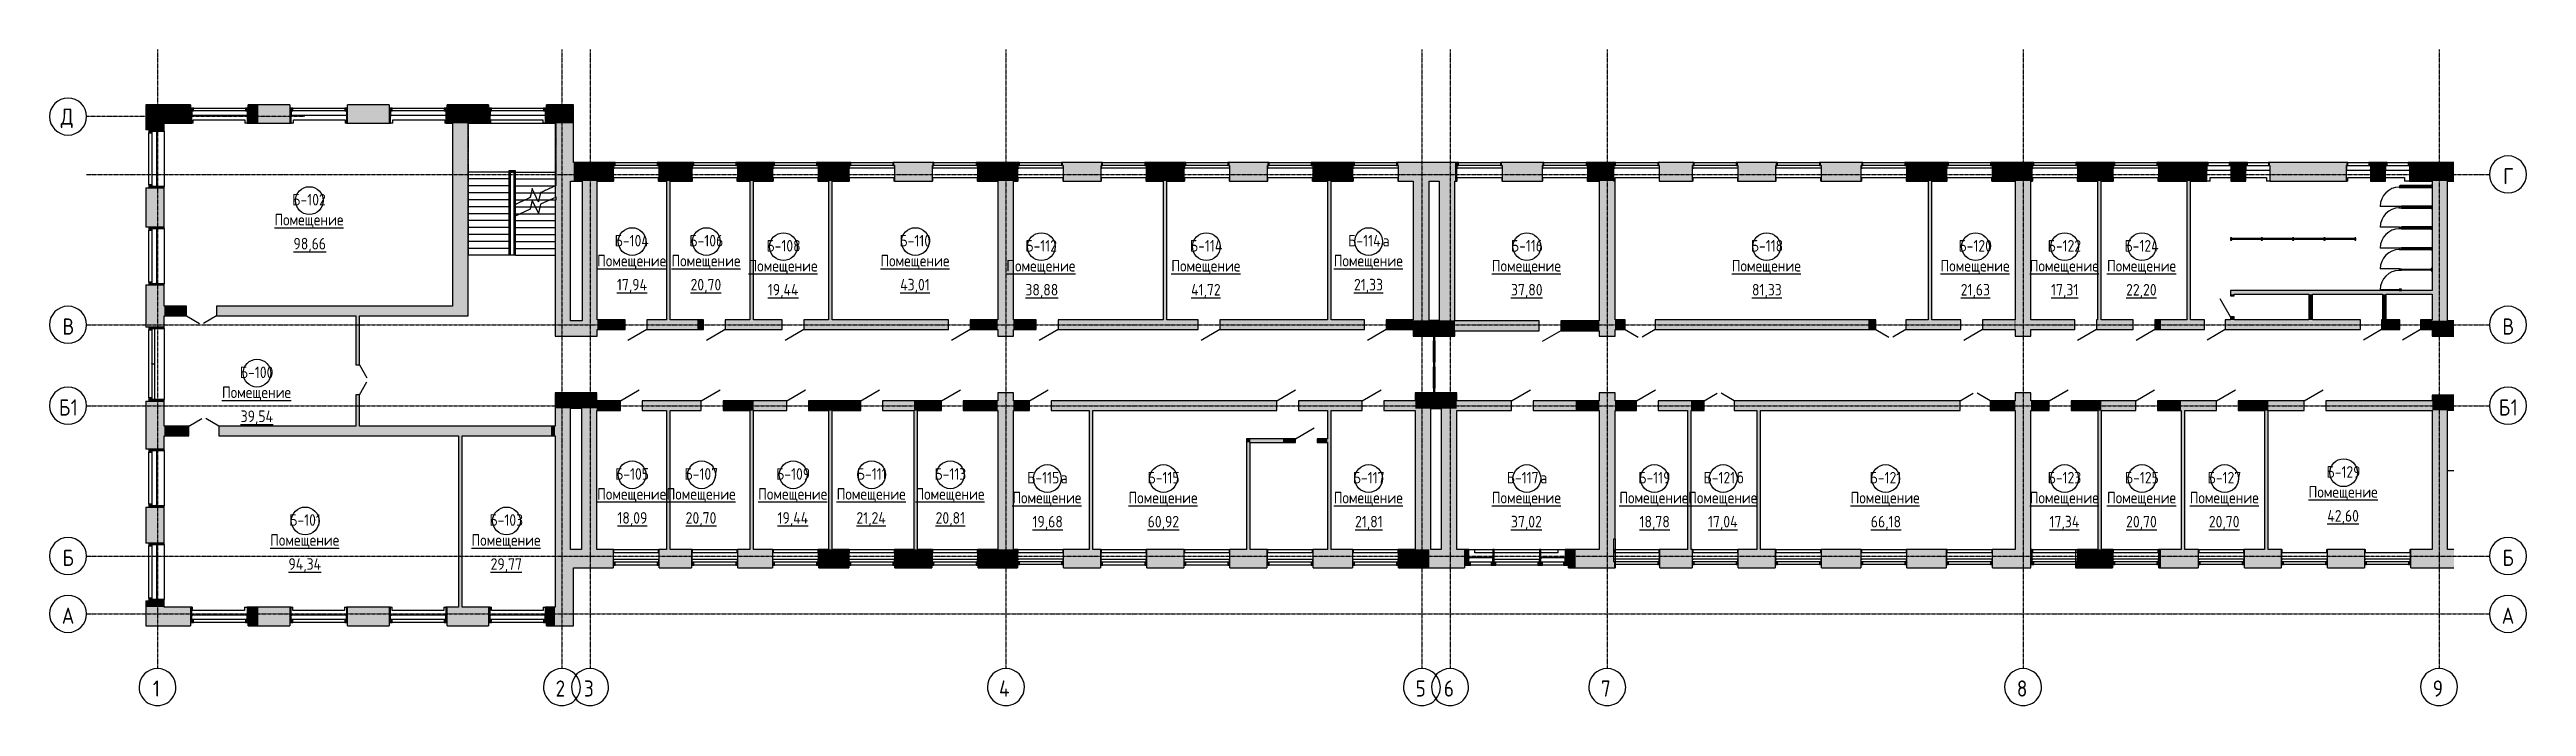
# Model space of a CAD drawing. Extents: x -4056 to 455774, y -7500 to 28668.
# Drawn here: x -4056 to 103141, y -3216 to 25181 of the extents above; entities that cross this region are included whole.
import ezdxf

# ---------------------------------------------------------------- set-up
doc = ezdxf.new("R2010")
doc.units = 0
doc.linetypes.add('ADSK_ЛИНИЯ_СЕТКИ', pattern=[21, 12, -3, 3, -3])
doc.linetypes.add('ADSK_СВЕРХУ', pattern=[4.5, 3, -1.5])
for name, color, linetype in [('ДВЕРИ', 7, 'CONTINUOUS'), ('ИМПОСТЫ_ВИТРАЖА', 7, 'CONTINUOUS'), ('КАРКАС_ИМПОСТ', 7, 'CONTINUOUS'), ('ЛЕСТНИЦЫ', 7, 'CONTINUOUS'), ('МАРКИ_ПОМЕЩЕНИЙ', 7, 'CONTINUOUS'), ('ОГРАЖДЕНИЕ', 7, 'CONTINUOUS'), ('ОКНА', 7, 'CONTINUOUS'), ('ОСИ', 7, 'CONTINUOUS'), ('ОСТЕКЛЕНИЕ', 7, 'CONTINUOUS'), ('ПАНЕЛИ_ВИТРАЖА', 7, 'CONTINUOUS'), ('ПАНЕЛЬ', 7, 'CONTINUOUS'), ('ПЕРЕКРЫТИЯ', 7, 'CONTINUOUS'), ('ПОРУЧНИ', 7, 'CONTINUOUS'), ('СТЕНЫ', 7, 'CONTINUOUS'), ('СТЕНЫ_РАЗРЕЗ', 7, 'CONTINUOUS')]:
    doc.layers.add(name, color=color, linetype=linetype)
doc.styles.add('GOST_COMMON', font='GOST Common.ttf', dxfattribs={"width": 0.9, "height": 500})
doc.styles.add('GOST_COMMON_1', font='GOST Common.ttf', dxfattribs={"width": 0.9, "height": 700})

msp = doc.modelspace()

# ---------------------------------------------------------------- texts
at = {"layer": 'МАРКИ_ПОМЕЩЕНИЙ', "char_height": 500, "attachment_point": 1, "style": 'GOST_COMMON'}
for s, insert, width in [('\\fGOST Common|b0|i0|c204|p34|;\\W.9;Б', (6446.745715, 18941.68105), 432.91125), ('-102', (6803.933215, 18941.68105), 1443.0375), ('\\LПомещение', (5672.745715, 18079.18105), 3751.8975), ('\\fGOST Common|b0|i0|c204|p34|;\\W.9;Б', (20398.75771, 17169.141894), 432.91125), ('-104', (20755.94521, 17169.141894), 1486.328625), ('\\fGOST Common|b0|i0|c204|p34|;\\W.9;Б', (23631.362621, 17169.141894), 432.91125), ('-106', (23988.550121, 17169.141894), 1443.0375), ('\\fGOST Common|b0|i0|c204|p34|;\\W.9;Б', (32722.016622, 17169.141894), 432.91125), ('-110', (33079.204122, 17169.141894), 1327.5945), ('\\fGOST Common|b0|i0|c204|p34|;\\W.9;Б', (52146.749625, 17169.141894), 432.91125), ('-114', (52503.937125, 17169.141894), 1370.885625), ('\\L98,66', (6500.745715, 17041.68105), 1746.075375), ('\\LПомещение', (19642.75771, 16306.641894), 3751.8975), ('\\LПомещение', (22857.362621, 16306.641894), 3751.8975), ('\\LПомещение', (26192.139678, 16086.030059), 3751.8975), ('\\fGOST Common|b0|i0|c204|p34|;\\W.9;Б', (26966.139678, 16948.530059), 432.91125), ('-108', (27323.327178, 16948.530059), 1443.0375), ('\\LПомещение', (31900.316622, 16306.641894), 3751.8975), ('\\LПомещение', (37350.123451, 16086.030059), 3751.8975), ('\\fGOST Common|b0|i0|c204|p34|;\\W.9;Б', (38171.823451, 16948.530059), 432.91125), ('-112', (38529.010951, 16948.530059), 1327.5945), ('\\LПомещение', (44491.179073, 16086.030059), 3751.8975), ('\\fGOST Common|b0|i0|c204|p34|;\\W.9;Б', (45295.779073, 16948.530059), 432.91125), ('-114', (45652.966573, 16948.530059), 1370.885625), ('\\LПомещение', (51521.249625, 16306.641894), 3751.8975), ('\\fGOST Common|b0|i0|c204|p34|;\\W.9;а', (53635.030875, 17169.141894), 432.91125), ('\\LПомещение', (58364.204683, 16086.030059), 3751.8975), ('\\fGOST Common|b0|i0|c204|p34|;\\W.9;Б', (59185.904683, 16948.530059), 432.91125), ('-116', (59543.092183, 16948.530059), 1327.5945), ('\\LПомещение', (68747.010951, 16086.030059), 3751.8975), ('\\fGOST Common|b0|i0|c204|p34|;\\W.9;Б', (69568.710951, 16948.530059), 432.91125), ('-118', (69925.898451, 16948.530059), 1327.5945), ('\\LПомещение', (77782.127638, 16086.030059), 3751.8975), ('\\fGOST Common|b0|i0|c204|p34|;\\W.9;Б', (78556.127638, 16948.530059), 432.91125), ('-120', (78913.315138, 16948.530059), 1443.0375), ('\\LПомещение', (81642.479372, 16086.030059), 3751.8975), ('\\fGOST Common|b0|i0|c204|p34|;\\W.9;Б', (82416.479372, 16948.530059), 432.91125), ('-122', (82773.666872, 16948.530059), 1443.0375), ('\\LПомещение', (84986.399962, 16086.030059), 3751.8975), ('\\fGOST Common|b0|i0|c204|p34|;\\W.9;Б', (85742.399962, 16948.530059), 432.91125), ('-124', (86099.587462, 16948.530059), 1486.328625), ('\\L17,94', (20500.45771, 15269.141894), 1673.9235), ('\\L20,70', (23685.362621, 15269.141894), 1746.075375), ('\\L19,44', (27031.839678, 15048.530059), 1717.214625), ('\\L43,01', (32758.016622, 15269.141894), 1673.9235), ('\\L38,88', (38178.123451, 15048.530059), 1746.075375), ('\\L41,72', (45348.879073, 15048.530059), 1673.9235), ('\\L21,33', (52396.949625, 15269.141894), 1630.632375), ('\\L37,80', (59192.204683, 15048.530059), 1746.075375), ('\\L81,33', (69622.710951, 15048.530059), 1630.632375), ('\\L21,63', (78657.827638, 15048.530059), 1630.632375), ('\\L17,31', (82565.879372, 15048.530059), 1515.189375), ('\\L22,20', (85814.399962, 15048.530059), 1746.075375), ('\\fGOST Common|b0|i0|c204|p34|;\\W.9;Б', (4179.149566, 11479.252015), 432.91125), ('-100', (4536.337066, 11479.252015), 1443.0375), ('\\LПомещение', (3405.149566, 10616.752015), 3751.8975), ('\\L39,54', (4215.149566, 9579.252015), 1789.3665), ('\\fGOST Common|b0|i0|c204|p34|;\\W.9;Б', (20416.75771, 7084.992193), 432.91125), ('-105', (20773.94521, 7084.992193), 1443.0375), ('\\fGOST Common|b0|i0|c204|p34|;\\W.9;Б', (23421.061365, 7084.992193), 432.91125), ('-107', (23778.248865, 7084.992193), 1443.0375), ('\\fGOST Common|b0|i0|c204|p34|;\\W.9;Б', (27386.742189, 7084.992193), 432.91125), ('-109', (27743.929689, 7084.992193), 1443.0375), ('\\fGOST Common|b0|i0|c204|p34|;\\W.9;Б', (30877.005319, 7084.992193), 432.91125), ('-111', (31234.192819, 7084.992193), 1212.1515), ('\\fGOST Common|b0|i0|c204|p34|;\\W.9;Б', (34238.0968, 7084.992193), 432.91125), ('-113', (34595.2843, 7084.992193), 1327.5945), ('\\fGOST Common|b0|i0|c204|p34|;\\W.9;Б', (38253.407584, 6922.902124), 432.91125), ('-115', (38610.595084, 6922.902124), 1327.5945), ('\\fGOST Common|b0|i0|c204|p34|;\\W.9;а', (39705.970084, 6922.902124), 432.91125), ('\\fGOST Common|b0|i0|c204|p34|;\\W.9;Б', (43460.830935, 6922.902124), 432.91125), ('-115', (43818.018435, 6922.902124), 1327.5945), ('\\fGOST Common|b0|i0|c204|p34|;\\W.9;Б', (52342.949625, 6922.902124), 432.91125), ('-117', (52700.137125, 6922.902124), 1327.5945), ('\\fGOST Common|b0|i0|c204|p34|;\\W.9;Б', (59007.704683, 6922.902124), 432.91125), ('-117', (59364.892183, 6922.902124), 1327.5945), ('\\fGOST Common|b0|i0|c204|p34|;\\W.9;а', (60460.267183, 6922.902124), 432.91125), ('\\fGOST Common|b0|i0|c204|p34|;\\W.9;Б', (64701.73903, 6922.902124), 432.91125), ('-119', (65058.92653, 6922.902124), 1327.5945), ('\\fGOST Common|b0|i0|c204|p34|;\\W.9;Б', (67523.636962, 6922.902124), 432.91125), ('-121', (67880.824462, 6922.902124), 1327.5945), ('\\fGOST Common|b0|i0|c204|p34|;\\W.9;б', (68976.199462, 6922.902124), 389.620125), ('\\fGOST Common|b0|i0|c204|p34|;\\W.9;Б', (74711.295077, 6922.902124), 432.91125), ('-121', (75068.482577, 6922.902124), 1327.5945), ('\\fGOST Common|b0|i0|c204|p34|;\\W.9;Б', (82416.479372, 6922.902124), 432.91125), ('-123', (82773.666872, 6922.902124), 1443.0375), ('\\fGOST Common|b0|i0|c204|p34|;\\W.9;Б', (85760.399962, 6922.902124), 432.91125), ('-125', (86117.587462, 6922.902124), 1443.0375), ('\\fGOST Common|b0|i0|c204|p34|;\\W.9;Б', (89339.439968, 6922.902124), 432.91125), ('-127', (89696.627468, 6922.902124), 1443.0375), ('\\fGOST Common|b0|i0|c204|p34|;\\W.9;Б', (94485.94275, 7172.783904), 432.91125), ('-129', (94843.13025, 7172.783904), 1443.0375), ('\\LПомещение', (19642.75771, 6222.492193), 3751.8975), ('\\LПомещение', (22647.061365, 6222.492193), 3751.8975), ('\\LПомещение', (26612.742189, 6222.492193), 3751.8975), ('\\LПомещение', (30007.605319, 6222.492193), 3751.8975), ('\\LПомещение', (33416.3968, 6222.492193), 3751.8975), ('\\LПомещение', (37609.907584, 6060.402124), 3751.8975), ('\\LПомещение', (42639.130935, 6060.402124), 3751.8975), ('\\LПомещение', (51521.249625, 6060.402124), 3751.8975), ('\\LПомещение', (58364.204683, 6060.402124), 3751.8975), ('\\LПомещение', (63880.03903, 6060.402124), 3751.8975), ('\\LПомещение', (66862.136962, 6060.402124), 3751.8975), ('\\LПомещение', (73889.595077, 6060.402124), 3751.8975), ('\\LПомещение', (81642.479372, 6060.402124), 3751.8975), ('\\LПомещение', (84986.399962, 6060.402124), 3751.8975), ('\\LПомещение', (88565.439968, 6060.402124), 3751.8975), ('\\LПомещение', (93711.94275, 6310.283904), 3751.8975), ('\\fGOST Common|b0|i0|c204|p34|;\\W.9;Б', (6314.187496, 5091.841201), 432.91125), ('-101', (6671.374996, 5091.841201), 1327.5945), ('\\fGOST Common|b0|i0|c204|p34|;\\W.9;Б', (14978.968095, 5091.841201), 432.91125), ('-103', (15336.155595, 5091.841201), 1443.0375), ('\\L18,09', (20518.45771, 5184.992193), 1630.632375), ('\\L20,70', (23475.061365, 5184.992193), 1746.075375), ('\\L19,44', (27452.442189, 5184.992193), 1717.214625), ('\\L21,24', (30865.305319, 5184.992193), 1673.9235), ('\\L20,81', (34292.0968, 5184.992193), 1630.632375), ('\\L19,68', (38485.607584, 5022.902124), 1630.632375), ('\\L60,92', (43467.130935, 5022.902124), 1746.075375), ('\\L21,81', (52444.649625, 5022.902124), 1515.189375), ('\\L37,02', (59192.204683, 5022.902124), 1746.075375), ('\\L18,78', (64755.73903, 5022.902124), 1630.632375), ('\\L17,04', (67719.836962, 5022.902124), 1673.9235), ('\\L66,18', (74765.295077, 5022.902124), 1630.632375), ('\\L17,34', (82500.179372, 5022.902124), 1673.9235), ('\\L20,70', (85814.399962, 5022.902124), 1746.075375), ('\\L20,70', (89393.439968, 5022.902124), 1746.075375), ('\\L42,60', (94521.94275, 5272.783904), 1789.3665), ('\\LПомещение', (5492.487496, 4229.341201), 3751.8975), ('\\LПомещение', (14204.968095, 4229.341201), 3751.8975), ('\\L94,34', (6284.487496, 3191.841201), 1832.657625), ('\\L29,77', (15032.968095, 3191.841201), 1746.075375)]:
    msp.add_mtext(s, dxfattribs=dict(at, insert=insert, width=width))
at = {"layer": 'ОСИ', "char_height": 700, "attachment_point": 1, "style": 'GOST_COMMON_1'}
for s, insert, width in [('\\fGOST Common|b0|i0|c204|p34|;\\W.9;Д', (-3570.152971, 22631.615975), 692.658), ('\\fGOST Common|b0|i0|c204|p34|;\\W.9;Г', (102130.726852, 20058.280013), 548.35425), ('\\fGOST Common|b0|i0|c204|p34|;\\W.9;В', (-3496.283141, 13558.280013), 620.506125), ('\\fGOST Common|b0|i0|c204|p34|;\\W.9;В', (102101.026852, 13558.280013), 620.506125), ('\\fGOST Common|b0|i0|c204|p34|;\\W.9;Б', (-3651.083141, 10058.280013), 620.506125), ('\\fGOST Common|b0|i0|c204|p34|;\\W.9;1', (-3139.114391, 10058.280013), 375.18975), ('\\fGOST Common|b0|i0|c204|p34|;\\W.9;Б', (101946.226852, 10058.280013), 620.506125), ('\\fGOST Common|b0|i0|c204|p34|;\\W.9;1', (102458.195602, 10058.280013), 375.18975), ('\\fGOST Common|b0|i0|c204|p34|;\\W.9;Б', (-3496.283141, 3558.280013), 620.506125), ('\\fGOST Common|b0|i0|c204|p34|;\\W.9;Б', (102101.026852, 3558.280013), 620.506125), ('\\fGOST Common|b0|i0|c204|p34|;\\W.9;А', (-3525.983141, 1058.280013), 692.658), ('\\fGOST Common|b0|i0|c204|p34|;\\W.9;А', (102071.326852, 1058.280013), 692.658), ('\\fGOST Common|b0|i0|c204|p34|;\\W.9;1', (418.180386, -2092.186505), 375.18975), ('\\fGOST Common|b0|i0|c204|p34|;\\W.9;2', (17847.080386, -2092.186505), 548.35425), ('\\fGOST Common|b0|i0|c204|p34|;\\W.9;3', (19073.380386, -2092.186505), 533.923875), ('\\fGOST Common|b0|i0|c204|p34|;\\W.9;4', (37037.380386, -2092.186505), 620.506125), ('\\fGOST Common|b0|i0|c204|p34|;\\W.9;5', (55067.080386, -2092.186505), 548.35425), ('\\fGOST Common|b0|i0|c204|p34|;\\W.9;6', (56287.080386, -2092.186505), 548.35425), ('\\fGOST Common|b0|i0|c204|p34|;\\W.9;7', (63087.080386, -2092.186505), 548.35425), ('\\fGOST Common|b0|i0|c204|p34|;\\W.9;8', (81087.080386, -2092.186505), 548.35425), ('\\fGOST Common|b0|i0|c204|p34|;\\W.9;9', (99087.080386, -2092.186505), 548.35425)]:
    msp.add_mtext(s, dxfattribs=dict(at, insert=insert, width=width))

# ---------------------------------------------------------------- blocks, each defined once
blk = doc.blocks.new('*U83')
at = {"layer": 'СТЕНЫ'}
for points in [[(17825.948367, 2775.135494), (17825.948367, 3575.135494), (20330.948367, 2775.135494)], [(20330.948367, 2775.135494), (17825.948367, 3575.135494), (20330.948367, 3575.135494)], [(22330.948367, 2775.135494), (22330.948367, 3575.135494), (23730.948367, 2775.135494)], [(23730.948367, 2775.135494), (22330.948367, 3575.135494), (23730.948367, 3575.135494)], [(25730.948367, 2775.135494), (25730.948367, 3575.135494), (27230.948367, 2775.135494)], [(27230.948367, 2775.135494), (25730.948367, 3575.135494), (27230.948367, 3575.135494)], [(29230.948367, 2775.135494), (29230.948367, 3575.135494), (30314.390978, 2775.135494)], [(30314.390978, 2775.135494), (29230.948367, 3575.135494), (30314.390978, 3575.135494)], [(30314.390978, 2775.135494), (30314.390978, 3575.135494), (30530.948367, 2775.135494)], [(30530.948367, 2775.135494), (30314.390978, 3575.135494), (30530.948367, 3575.135494)], [(32530.948367, 2775.135494), (32530.948367, 3575.135494), (33481.927603, 2775.135494)], [(33481.927603, 2775.135494), (32530.948367, 3575.135494), (33481.927603, 3575.135494)], [(33481.927603, 2775.135494), (33481.927603, 3575.135494), (34130.948367, 2775.135494)], [(34130.948367, 2775.135494), (33481.927603, 3575.135494), (34130.948367, 3575.135494)], [(36130.948367, 2775.135494), (36130.948367, 3575.135494), (36649.464228, 2775.135494)], [(36649.464228, 2775.135494), (36130.948367, 3575.135494), (36649.464228, 3575.135494)], [(36649.464228, 2775.135494), (36649.464228, 3575.135494), (37830.948367, 2775.135494)], [(37830.948367, 2775.135494), (36649.464228, 3575.135494), (37830.948367, 3575.135494)], [(39830.948367, 2775.135494), (39830.948367, 3575.135494), (41430.948367, 2775.135494)], [(41430.948367, 2775.135494), (39830.948367, 3575.135494), (41430.948367, 3575.135494)], [(43430.948367, 2775.135494), (43430.948367, 3575.135494), (45030.948367, 2775.135494)], [(45030.948367, 2775.135494), (43430.948367, 3575.135494), (45030.948367, 3575.135494)], [(47030.948367, 2775.135494), (47030.948367, 3575.135494), (48630.948367, 2775.135494)], [(48630.948367, 2775.135494), (47030.948367, 3575.135494), (48630.948367, 3575.135494)], [(50630.948367, 2775.135494), (50630.948367, 3575.135494), (52330.948367, 2775.135494)], [(52330.948367, 2775.135494), (50630.948367, 3575.135494), (52330.948367, 3575.135494)], [(54330.948367, 2775.135494), (54330.948367, 3575.135494), (55654.683977, 2775.135494)], [(55654.683977, 2775.135494), (54330.948367, 3575.135494), (55654.683977, 3575.135494)], [(55654.683977, 2775.135494), (55654.683977, 3575.135494), (57185.948367, 2775.135494)], [(57185.948367, 2775.135494), (55654.683977, 3575.135494), (57185.948367, 3575.135494)], [(61685.948367, 2775.135494), (61685.948367, 3575.135494), (61989.757227, 2775.135494)], [(61989.757227, 2775.135494), (61685.948367, 3575.135494), (61989.757227, 3575.135494)], [(61989.757227, 2775.135494), (61989.757227, 3575.135494), (63650.948367, 2775.135494)], [(63650.948367, 2775.135494), (61989.757227, 3575.135494), (63650.948367, 3575.135494)], [(65630.948367, 2775.135494), (65630.948367, 3575.135494), (67030.948367, 2775.135494)], [(67030.948367, 2775.135494), (65630.948367, 3575.135494), (67030.948367, 3575.135494)], [(69030.948367, 2775.135494), (69030.948367, 3575.135494), (70630.948367, 2775.135494)], [(70630.948367, 2775.135494), (69030.948367, 3575.135494), (70630.948367, 3575.135494)], [(72630.948367, 2775.135494), (72630.948367, 3575.135494), (74330.948367, 2775.135494)], [(74330.948367, 2775.135494), (72630.948367, 3575.135494), (74330.948367, 3575.135494)], [(76330.948367, 2775.135494), (76330.948367, 3575.135494), (78030.948367, 2775.135494)], [(78030.948367, 2775.135494), (76330.948367, 3575.135494), (78030.948367, 3575.135494)], [(80030.948367, 2775.135494), (80030.948367, 3575.135494), (81695.948367, 2775.135494)], [(81695.948367, 2775.135494), (80030.948367, 3575.135494), (81695.948367, 3575.135494)], [(83710.948367, 2775.135494), (83710.948367, 3575.135494), (84162.513602, 2775.135494)], [(84162.513602, 2775.135494), (83710.948367, 3575.135494), (84162.513602, 3575.135494)], [(84162.513602, 2775.135494), (84162.513602, 3575.135494), (85230.948367, 2775.135494)], [(85230.948367, 2775.135494), (84162.513602, 3575.135494), (85230.948367, 3575.135494)], [(87230.948367, 2775.135494), (87230.948367, 3575.135494), (87330.050227, 2775.135494)], [(87330.050227, 2775.135494), (87230.948367, 3575.135494), (87330.050227, 3575.135494)], [(87330.050227, 2775.135494), (87330.050227, 3575.135494), (88930.948367, 2775.135494)], [(88930.948367, 2775.135494), (87330.050227, 3575.135494), (88930.948367, 3575.135494)], [(90930.948367, 2775.135494), (90930.948367, 3575.135494), (92530.948367, 2775.135494)], [(92530.948367, 2775.135494), (90930.948367, 3575.135494), (92530.948367, 3575.135494)], [(94530.948367, 2775.135494), (94530.948367, 3575.135494), (96130.948367, 2775.135494)], [(96130.948367, 2775.135494), (94530.948367, 3575.135494), (96130.948367, 3575.135494)], [(98130.948367, 2775.135494), (98130.948367, 3575.135494), (100000.196727, 2775.135494)], [(100000.196727, 2775.135494), (98130.948367, 3575.135494), (100000.196727, 3575.135494)], [(63650.948367, 2775.135494), (63650.948367, 3035.135494), (63695.948367, 2775.135494)], [(63695.948367, 2775.135494), (63650.948367, 3035.135494), (63695.948367, 3035.135494)], [(83640.948367, 2775.135494), (83640.948367, 3035.135494), (83710.948367, 2775.135494)], [(83710.948367, 2775.135494), (83640.948367, 3035.135494), (83710.948367, 3035.135494)]]:
    blk.add_solid(points, dxfattribs=at)
blk = doc.blocks.new('*U84')
at = {"layer": 'СТЕНЫ'}
for points in [[(17825.948367, 275.135494), (17825.948367, 2775.135494), (18625.948367, 275.135494)], [(18625.948367, 275.135494), (17825.948367, 2775.135494), (18625.948367, 2775.135494)]]:
    blk.add_solid(points, dxfattribs=at)
blk = doc.blocks.new('*U85')
at = {"layer": 'СТЕНЫ'}
for points in [[(105.948367, 275.135494), (105.948367, 1075.135494), (2045.948367, 275.135494)], [(2045.948367, 275.135494), (105.948367, 1075.135494), (2045.948367, 1075.135494)], [(4545.948367, 275.135494), (4545.948367, 1075.135494), (4974.097978, 275.135494)], [(4974.097978, 275.135494), (4545.948367, 1075.135494), (4974.097978, 1075.135494)], [(4974.097978, 275.135494), (4974.097978, 1075.135494), (6345.948367, 275.135494)], [(6345.948367, 275.135494), (4974.097978, 1075.135494), (6345.948367, 1075.135494)], [(8845.948367, 275.135494), (8845.948367, 1075.135494), (10645.948367, 275.135494)], [(10645.948367, 275.135494), (8845.948367, 1075.135494), (10645.948367, 1075.135494)], [(13145.948367, 275.135494), (13145.948367, 1075.135494), (14945.948367, 275.135494)], [(14945.948367, 275.135494), (13145.948367, 1075.135494), (14945.948367, 1075.135494)], [(17445.948367, 275.135494), (17445.948367, 1075.135494), (17825.948367, 275.135494)], [(17825.948367, 275.135494), (17445.948367, 1075.135494), (17825.948367, 1075.135494)]]:
    blk.add_solid(points, dxfattribs=at)
blk = doc.blocks.new('*U86')
at = {"layer": 'СТЕНЫ'}
for points in [[(105.948367, 21705.135494), (105.948367, 22795.135494), (905.948367, 21705.135494)], [(905.948367, 21705.135494), (105.948367, 22795.135494), (905.948367, 22795.135494)], [(105.948367, 17505.135494), (105.948367, 19205.135494), (905.948367, 17505.135494)], [(905.948367, 17505.135494), (105.948367, 19205.135494), (905.948367, 19205.135494)], [(105.948367, 13175.135494), (105.948367, 15005.135494), (905.948367, 13175.135494)], [(905.948367, 13175.135494), (105.948367, 15005.135494), (905.948367, 15005.135494)], [(105.948367, 7905.135494), (105.948367, 9975.135494), (905.948367, 7905.135494)], [(905.948367, 7905.135494), (105.948367, 9975.135494), (905.948367, 9975.135494)], [(105.948367, 3845.135494), (105.948367, 5405.135494), (905.948367, 3845.135494)], [(905.948367, 3845.135494), (105.948367, 5405.135494), (905.948367, 5405.135494)], [(105.948367, 1075.135494), (105.948367, 1345.135494), (905.948367, 1075.135494)], [(905.948367, 1075.135494), (105.948367, 1345.135494), (905.948367, 1345.135494)]]:
    blk.add_solid(points, dxfattribs=at)
blk = doc.blocks.new('*U87')
at = {"layer": 'СТЕНЫ'}
for points in [[(905.948367, 21995.135494), (905.948367, 22795.135494), (2045.948367, 21995.135494)], [(2045.948367, 21995.135494), (905.948367, 22795.135494), (2045.948367, 22795.135494)], [(4545.948367, 21995.135494), (4545.948367, 22795.135494), (4974.097978, 21995.135494)], [(4974.097978, 21995.135494), (4545.948367, 22795.135494), (4974.097978, 22795.135494)], [(4974.097978, 21995.135494), (4974.097978, 22795.135494), (6345.948367, 21995.135494)], [(6345.948367, 21995.135494), (4974.097978, 22795.135494), (6345.948367, 22795.135494)], [(8845.948367, 21995.135494), (8845.948367, 22795.135494), (10645.948367, 21995.135494)], [(10645.948367, 21995.135494), (8845.948367, 22795.135494), (10645.948367, 22795.135494)], [(13145.948367, 21995.135494), (13145.948367, 22795.135494), (14476.707853, 21995.135494)], [(14476.707853, 21995.135494), (13145.948367, 22795.135494), (14476.707853, 22795.135494)], [(14476.707853, 21995.135494), (14476.707853, 22795.135494), (14945.948367, 21995.135494)], [(14945.948367, 21995.135494), (14476.707853, 22795.135494), (14945.948367, 22795.135494)], [(17445.948367, 21995.135494), (17445.948367, 22795.135494), (17825.948367, 21995.135494)], [(17825.948367, 21995.135494), (17445.948367, 22795.135494), (17825.948367, 22795.135494)], [(17825.948367, 21995.135494), (17825.948367, 22795.135494), (18625.948367, 21995.135494)], [(18625.948367, 21995.135494), (17825.948367, 22795.135494), (18625.948367, 22795.135494)]]:
    blk.add_solid(points, dxfattribs=at)
blk = doc.blocks.new('*U88')
at = {"layer": 'СТЕНЫ'}
for points in [[(17825.948367, 19495.135494), (17825.948367, 21995.135494), (18485.948367, 19495.135494)], [(18485.948367, 19495.135494), (17825.948367, 21995.135494), (18485.948367, 21995.135494)], [(18485.948367, 19495.135494), (18485.948367, 21995.135494), (18625.948367, 19495.135494)], [(18625.948367, 19495.135494), (18485.948367, 21995.135494), (18625.948367, 21995.135494)]]:
    blk.add_solid(points, dxfattribs=at)
blk = doc.blocks.new('*U89')
at = {"layer": 'СТЕНЫ'}
for points in [[(18625.948367, 19495.135494), (18625.948367, 20295.135494), (19650.948367, 19495.135494)], [(19650.948367, 19495.135494), (18625.948367, 20295.135494), (19650.948367, 20295.135494)], [(19650.948367, 19495.135494), (19650.948367, 20295.135494), (20350.948367, 19495.135494)], [(20350.948367, 19495.135494), (19650.948367, 20295.135494), (20350.948367, 20295.135494)], [(20350.948367, 20175.135494), (20350.948367, 20295.135494), (20420.948367, 20175.135494)], [(20420.948367, 20175.135494), (20350.948367, 20295.135494), (20420.948367, 20295.135494)], [(22240.948367, 20175.135494), (22240.948367, 20295.135494), (22310.948367, 20175.135494)], [(22310.948367, 20175.135494), (22240.948367, 20295.135494), (22310.948367, 20295.135494)], [(22310.948367, 19495.135494), (22310.948367, 20295.135494), (22800.948367, 19495.135494)], [(22800.948367, 19495.135494), (22310.948367, 20295.135494), (22800.948367, 20295.135494)], [(22800.948367, 19495.135494), (22800.948367, 20295.135494), (23750.948367, 19495.135494)], [(23750.948367, 19495.135494), (22800.948367, 20295.135494), (23750.948367, 20295.135494)], [(23750.948367, 20175.135494), (23750.948367, 20295.135494), (23820.948367, 20175.135494)], [(23820.948367, 20175.135494), (23750.948367, 20295.135494), (23820.948367, 20295.135494)], [(25640.948367, 20175.135494), (25640.948367, 20295.135494), (25710.948367, 20175.135494)], [(25710.948367, 20175.135494), (25640.948367, 20295.135494), (25710.948367, 20295.135494)], [(25710.948367, 19495.135494), (25710.948367, 20295.135494), (26410.948367, 19495.135494)], [(26410.948367, 19495.135494), (25710.948367, 20295.135494), (26410.948367, 20295.135494)], [(26410.948367, 19495.135494), (26410.948367, 20295.135494), (27250.948367, 19495.135494)], [(27250.948367, 19495.135494), (26410.948367, 20295.135494), (27250.948367, 20295.135494)], [(27250.948367, 20175.135494), (27250.948367, 20295.135494), (27320.948367, 20175.135494)], [(27320.948367, 20175.135494), (27250.948367, 20295.135494), (27320.948367, 20295.135494)], [(29140.948367, 20175.135494), (29140.948367, 20295.135494), (29210.948367, 20175.135494)], [(29210.948367, 20175.135494), (29140.948367, 20295.135494), (29210.948367, 20295.135494)], [(29210.948367, 19495.135494), (29210.948367, 20295.135494), (30314.390978, 19495.135494)], [(30314.390978, 19495.135494), (29210.948367, 20295.135494), (30314.390978, 20295.135494)], [(30314.390978, 19495.135494), (30314.390978, 20295.135494), (30550.948367, 19495.135494)], [(30550.948367, 19495.135494), (30314.390978, 20295.135494), (30550.948367, 20295.135494)], [(30550.948367, 20175.135494), (30550.948367, 20295.135494), (30620.948367, 20175.135494)], [(30620.948367, 20175.135494), (30550.948367, 20295.135494), (30620.948367, 20295.135494)], [(32440.948367, 20175.135494), (32440.948367, 20295.135494), (32510.948367, 20175.135494)], [(32510.948367, 20175.135494), (32440.948367, 20295.135494), (32510.948367, 20295.135494)], [(32510.948367, 19495.135494), (32510.948367, 20295.135494), (34150.948367, 19495.135494)], [(34150.948367, 19495.135494), (32510.948367, 20295.135494), (34150.948367, 20295.135494)], [(34150.948367, 20175.135494), (34150.948367, 20295.135494), (34220.948367, 20175.135494)], [(34220.948367, 20175.135494), (34150.948367, 20295.135494), (34220.948367, 20295.135494)], [(36040.948367, 20175.135494), (36040.948367, 20295.135494), (36110.948367, 20175.135494)], [(36110.948367, 20175.135494), (36040.948367, 20295.135494), (36110.948367, 20295.135494)], [(36110.948367, 19495.135494), (36110.948367, 20295.135494), (36649.464228, 19495.135494)], [(36649.464228, 19495.135494), (36110.948367, 20295.135494), (36649.464228, 20295.135494)], [(36649.464228, 19495.135494), (36649.464228, 20295.135494), (37850.948367, 19495.135494)], [(37850.948367, 19495.135494), (36649.464228, 20295.135494), (37850.948367, 20295.135494)], [(37850.948367, 20175.135494), (37850.948367, 20295.135494), (37920.948367, 20175.135494)], [(37920.948367, 20175.135494), (37850.948367, 20295.135494), (37920.948367, 20295.135494)], [(39740.948367, 20175.135494), (39740.948367, 20295.135494), (39810.948367, 20175.135494)], [(39810.948367, 20175.135494), (39740.948367, 20295.135494), (39810.948367, 20295.135494)], [(39810.948367, 19495.135494), (39810.948367, 20295.135494), (41450.948367, 19495.135494)], [(41450.948367, 19495.135494), (39810.948367, 20295.135494), (41450.948367, 20295.135494)], [(41450.948367, 20175.135494), (41450.948367, 20295.135494), (41520.948367, 20175.135494)], [(41520.948367, 20175.135494), (41450.948367, 20295.135494), (41520.948367, 20295.135494)], [(43340.948367, 20175.135494), (43340.948367, 20295.135494), (43410.948367, 20175.135494)], [(43410.948367, 20175.135494), (43340.948367, 20295.135494), (43410.948367, 20295.135494)], [(43410.948367, 19495.135494), (43410.948367, 20295.135494), (44138.448367, 19495.135494)], [(44138.448367, 19495.135494), (43410.948367, 20295.135494), (44138.448367, 20295.135494)], [(44138.448367, 19495.135494), (44138.448367, 20295.135494), (44298.448367, 19495.135494)], [(44298.448367, 19495.135494), (44138.448367, 20295.135494), (44298.448367, 20295.135494)], [(44298.448367, 19495.135494), (44298.448367, 20295.135494), (45050.948367, 19495.135494)], [(45050.948367, 19495.135494), (44298.448367, 20295.135494), (45050.948367, 20295.135494)], [(45050.948367, 20175.135494), (45050.948367, 20295.135494), (45120.948367, 20175.135494)], [(45120.948367, 20175.135494), (45050.948367, 20295.135494), (45120.948367, 20295.135494)], [(46940.948367, 20175.135494), (46940.948367, 20295.135494), (47010.948367, 20175.135494)], [(47010.948367, 20175.135494), (46940.948367, 20295.135494), (47010.948367, 20295.135494)], [(47010.948367, 19495.135494), (47010.948367, 20295.135494), (48650.948367, 19495.135494)], [(48650.948367, 19495.135494), (47010.948367, 20295.135494), (48650.948367, 20295.135494)], [(48650.948367, 20175.135494), (48650.948367, 20295.135494), (48720.948367, 20175.135494)], [(48720.948367, 20175.135494), (48650.948367, 20295.135494), (48720.948367, 20295.135494)], [(50540.948367, 20175.135494), (50540.948367, 20295.135494), (50610.948367, 20175.135494)], [(50610.948367, 20175.135494), (50540.948367, 20295.135494), (50610.948367, 20295.135494)], [(50610.948367, 19495.135494), (50610.948367, 20295.135494), (51250.948367, 19495.135494)], [(51250.948367, 19495.135494), (50610.948367, 20295.135494), (51250.948367, 20295.135494)], [(51250.948367, 19495.135494), (51250.948367, 20295.135494), (51410.948367, 19495.135494)], [(51410.948367, 19495.135494), (51250.948367, 20295.135494), (51410.948367, 20295.135494)], [(51410.948367, 19495.135494), (51410.948367, 20295.135494), (52350.948367, 19495.135494)], [(52350.948367, 19495.135494), (51410.948367, 20295.135494), (52350.948367, 20295.135494)], [(52350.948367, 20175.135494), (52350.948367, 20295.135494), (52420.948367, 20175.135494)], [(52420.948367, 20175.135494), (52350.948367, 20295.135494), (52420.948367, 20295.135494)], [(54240.948367, 20175.135494), (54240.948367, 20295.135494), (54310.948367, 20175.135494)], [(54310.948367, 20175.135494), (54240.948367, 20295.135494), (54310.948367, 20295.135494)], [(54310.948367, 19495.135494), (54310.948367, 20295.135494), (56765.948367, 19495.135494)], [(56765.948367, 19495.135494), (54310.948367, 20295.135494), (56765.948367, 20295.135494)], [(56765.948367, 19495.135494), (56765.948367, 20295.135494), (56850.948367, 19495.135494)], [(56850.948367, 19495.135494), (56765.948367, 20295.135494), (56850.948367, 20295.135494)], [(56850.948367, 20175.135494), (56850.948367, 20295.135494), (56920.948367, 20175.135494)], [(56920.948367, 20175.135494), (56850.948367, 20295.135494), (56920.948367, 20295.135494)], [(58740.948367, 20175.135494), (58740.948367, 20295.135494), (58810.948367, 20175.135494)], [(58810.948367, 20175.135494), (58740.948367, 20295.135494), (58810.948367, 20295.135494)], [(58810.948367, 19495.135494), (58810.948367, 20295.135494), (60550.948367, 19495.135494)], [(60550.948367, 19495.135494), (58810.948367, 20295.135494), (60550.948367, 20295.135494)], [(60550.948367, 20175.135494), (60550.948367, 20295.135494), (60620.948367, 20175.135494)], [(60620.948367, 20175.135494), (60550.948367, 20295.135494), (60620.948367, 20295.135494)], [(62440.948367, 20175.135494), (62440.948367, 20295.135494), (62510.948367, 20175.135494)], [(62510.948367, 20175.135494), (62440.948367, 20295.135494), (62510.948367, 20295.135494)], [(62510.948367, 19495.135494), (62510.948367, 20295.135494), (63015.948367, 19495.135494)], [(63015.948367, 19495.135494), (62510.948367, 20295.135494), (63015.948367, 20295.135494)], [(63015.948367, 19495.135494), (63015.948367, 20295.135494), (63650.948367, 19495.135494)], [(63650.948367, 19495.135494), (63015.948367, 20295.135494), (63650.948367, 20295.135494)], [(63650.948367, 20175.135494), (63650.948367, 20295.135494), (63720.948367, 20175.135494)], [(63720.948367, 20175.135494), (63650.948367, 20295.135494), (63720.948367, 20295.135494)], [(65540.948367, 20175.135494), (65540.948367, 20295.135494), (65610.948367, 20175.135494)], [(65610.948367, 20175.135494), (65540.948367, 20295.135494), (65610.948367, 20295.135494)], [(65610.948367, 19495.135494), (65610.948367, 20295.135494), (67050.948367, 19495.135494)], [(67050.948367, 19495.135494), (65610.948367, 20295.135494), (67050.948367, 20295.135494)], [(67050.948367, 20175.135494), (67050.948367, 20295.135494), (67120.948367, 20175.135494)], [(67120.948367, 20175.135494), (67050.948367, 20295.135494), (67120.948367, 20295.135494)], [(68940.948367, 20175.135494), (68940.948367, 20295.135494), (69010.948367, 20175.135494)], [(69010.948367, 20175.135494), (68940.948367, 20295.135494), (69010.948367, 20295.135494)], [(69010.948367, 19495.135494), (69010.948367, 20295.135494), (70650.948367, 19495.135494)], [(70650.948367, 19495.135494), (69010.948367, 20295.135494), (70650.948367, 20295.135494)], [(70650.948367, 20175.135494), (70650.948367, 20295.135494), (70720.948367, 20175.135494)], [(70720.948367, 20175.135494), (70650.948367, 20295.135494), (70720.948367, 20295.135494)], [(72540.948367, 20175.135494), (72540.948367, 20295.135494), (72610.948367, 20175.135494)], [(72610.948367, 20175.135494), (72540.948367, 20295.135494), (72610.948367, 20295.135494)], [(72610.948367, 19495.135494), (72610.948367, 20295.135494), (74350.948367, 19495.135494)], [(74350.948367, 19495.135494), (72610.948367, 20295.135494), (74350.948367, 20295.135494)], [(74350.948367, 20175.135494), (74350.948367, 20295.135494), (74420.948367, 20175.135494)], [(74420.948367, 20175.135494), (74350.948367, 20295.135494), (74420.948367, 20295.135494)], [(76240.948367, 20175.135494), (76240.948367, 20295.135494), (76310.948367, 20175.135494)], [(76310.948367, 20175.135494), (76240.948367, 20295.135494), (76310.948367, 20295.135494)], [(76310.948367, 19495.135494), (76310.948367, 20295.135494), (77410.948367, 19495.135494)], [(77410.948367, 19495.135494), (76310.948367, 20295.135494), (77410.948367, 20295.135494)], [(77410.948367, 19495.135494), (77410.948367, 20295.135494), (78050.948367, 19495.135494)], [(78050.948367, 19495.135494), (77410.948367, 20295.135494), (78050.948367, 20295.135494)], [(78050.948367, 20175.135494), (78050.948367, 20295.135494), (78120.948367, 20175.135494)], [(78120.948367, 20175.135494), (78050.948367, 20295.135494), (78120.948367, 20295.135494)], [(79940.948367, 20175.135494), (79940.948367, 20295.135494), (80010.948367, 20175.135494)], [(80010.948367, 20175.135494), (79940.948367, 20295.135494), (80010.948367, 20295.135494)], [(80010.948367, 19495.135494), (80010.948367, 20295.135494), (81015.948367, 19495.135494)], [(81015.948367, 19495.135494), (80010.948367, 20295.135494), (81015.948367, 20295.135494)], [(81015.948367, 19495.135494), (81015.948367, 20295.135494), (81695.948367, 19495.135494)], [(81695.948367, 19495.135494), (81015.948367, 20295.135494), (81695.948367, 20295.135494)], [(81695.948367, 19495.135494), (81695.948367, 20295.135494), (81750.948367, 19495.135494)], [(81750.948367, 19495.135494), (81695.948367, 20295.135494), (81750.948367, 20295.135494)], [(81750.948367, 20175.135494), (81750.948367, 20295.135494), (81820.948367, 20175.135494)], [(81820.948367, 20175.135494), (81750.948367, 20295.135494), (81820.948367, 20295.135494)], [(83640.948367, 20175.135494), (83640.948367, 20295.135494), (83710.948367, 20175.135494)], [(83710.948367, 20175.135494), (83640.948367, 20295.135494), (83710.948367, 20295.135494)], [(83710.948367, 19495.135494), (83710.948367, 20295.135494), (84740.948367, 19495.135494)], [(84740.948367, 19495.135494), (83710.948367, 20295.135494), (84740.948367, 20295.135494)], [(84740.948367, 19495.135494), (84740.948367, 20295.135494), (85250.948367, 19495.135494)], [(85250.948367, 19495.135494), (84740.948367, 20295.135494), (85250.948367, 20295.135494)], [(85250.948367, 20175.135494), (85250.948367, 20295.135494), (85320.948367, 20175.135494)], [(85320.948367, 20175.135494), (85250.948367, 20295.135494), (85320.948367, 20295.135494)], [(87140.948367, 20175.135494), (87140.948367, 20295.135494), (87210.948367, 20175.135494)], [(87210.948367, 20175.135494), (87140.948367, 20295.135494), (87210.948367, 20295.135494)], [(87210.948367, 19495.135494), (87210.948367, 20295.135494), (87330.050227, 19495.135494)], [(87330.050227, 19495.135494), (87210.948367, 20295.135494), (87330.050227, 20295.135494)], [(87330.050227, 19495.135494), (87330.050227, 20295.135494), (88440.948367, 19495.135494)], [(88440.948367, 19495.135494), (87330.050227, 20295.135494), (88440.948367, 20295.135494)], [(88440.948367, 19495.135494), (88440.948367, 20295.135494), (89300.948367, 19495.135494)], [(89300.948367, 19495.135494), (88440.948367, 20295.135494), (89300.948367, 20295.135494)], [(89300.948367, 20175.135494), (89300.948367, 20295.135494), (89370.948367, 20175.135494)], [(89370.948367, 20175.135494), (89300.948367, 20295.135494), (89370.948367, 20295.135494)], [(90270.948367, 20175.135494), (90270.948367, 20295.135494), (90340.948367, 20175.135494)], [(90340.948367, 20175.135494), (90270.948367, 20295.135494), (90340.948367, 20295.135494)], [(90340.948367, 19495.135494), (90340.948367, 20295.135494), (91000.948367, 19495.135494)], [(91000.948367, 19495.135494), (90340.948367, 20295.135494), (91000.948367, 20295.135494)], [(91000.948367, 20175.135494), (91000.948367, 20295.135494), (91070.948367, 20175.135494)], [(91070.948367, 20175.135494), (91000.948367, 20295.135494), (91070.948367, 20295.135494)], [(91970.948367, 20175.135494), (91970.948367, 20295.135494), (92040.948367, 20175.135494)], [(92040.948367, 20175.135494), (91970.948367, 20295.135494), (92040.948367, 20295.135494)], [(92040.948367, 19495.135494), (92040.948367, 20295.135494), (93665.123477, 19495.135494)], [(93665.123477, 19495.135494), (92040.948367, 20295.135494), (93665.123477, 20295.135494)], [(93665.123477, 19495.135494), (93665.123477, 20295.135494), (95345.948367, 19495.135494)], [(95345.948367, 19495.135494), (93665.123477, 20295.135494), (95345.948367, 20295.135494)], [(95345.948367, 20175.135494), (95345.948367, 20295.135494), (95415.948367, 20175.135494)], [(95415.948367, 20175.135494), (95345.948367, 20295.135494), (95415.948367, 20295.135494)], [(96315.948367, 20175.135494), (96315.948367, 20295.135494), (96385.948367, 20175.135494)], [(96385.948367, 20175.135494), (96315.948367, 20295.135494), (96385.948367, 20295.135494)], [(96385.948367, 19495.135494), (96385.948367, 20295.135494), (97045.948367, 19495.135494)], [(97045.948367, 19495.135494), (96385.948367, 20295.135494), (97045.948367, 20295.135494)], [(97045.948367, 20175.135494), (97045.948367, 20295.135494), (97115.948367, 20175.135494)], [(97115.948367, 20175.135494), (97045.948367, 20295.135494), (97115.948367, 20295.135494)], [(98015.948367, 20175.135494), (98015.948367, 20295.135494), (98085.948367, 20175.135494)], [(98085.948367, 20175.135494), (98015.948367, 20295.135494), (98085.948367, 20295.135494)], [(98085.948367, 19495.135494), (98085.948367, 20295.135494), (99065.948367, 19495.135494)], [(99065.948367, 19495.135494), (98085.948367, 20295.135494), (99065.948367, 20295.135494)], [(99065.948367, 19495.135494), (99065.948367, 20295.135494), (99725.948367, 19495.135494)], [(99725.948367, 19495.135494), (99065.948367, 20295.135494), (99725.948367, 20295.135494)], [(99725.948367, 19495.135494), (99725.948367, 20295.135494), (100000.196727, 19495.135494)], [(100000.196727, 19495.135494), (99725.948367, 20295.135494), (100000.196727, 20295.135494)]]:
    blk.add_solid(points, dxfattribs=at)
blk = doc.blocks.new('*U90')
at = {"layer": 'СТЕНЫ'}
for points in [[(99065.948367, 13456.085928), (99065.948367, 19495.135494), (99725.948367, 13456.085928)], [(99725.948367, 13456.085928), (99065.948367, 19495.135494), (99725.948367, 19495.135494)]]:
    blk.add_solid(points, dxfattribs=at)
blk = doc.blocks.new('*U91')
at = {"layer": 'СТЕНЫ'}
for points in [[(99065.948367, 12796.085928), (99065.948367, 13456.085928), (100000.196727, 12796.085928)], [(100000.196727, 12796.085928), (99065.948367, 13456.085928), (100000.196727, 13456.085928)]]:
    blk.add_solid(points, dxfattribs=at)
blk = doc.blocks.new('*U92')
at = {"layer": 'СТЕНЫ'}
for points in [[(99065.948367, 3575.135494), (99065.948367, 9585.135494), (99725.948367, 3575.135494)], [(99725.948367, 3575.135494), (99065.948367, 9585.135494), (99725.948367, 9585.135494)]]:
    blk.add_solid(points, dxfattribs=at)
blk = doc.blocks.new('*U93')
at = {"layer": 'СТЕНЫ'}
for points in [[(99065.948367, 9585.135494), (99065.948367, 10245.135494), (99725.948367, 9585.135494)], [(99725.948367, 9585.135494), (99065.948367, 10245.135494), (99725.948367, 10245.135494)], [(99725.948367, 9585.135494), (99725.948367, 10245.135494), (100000.196727, 9585.135494)], [(100000.196727, 9585.135494), (99725.948367, 10245.135494), (100000.196727, 10245.135494)]]:
    blk.add_solid(points, dxfattribs=at)
blk = doc.blocks.new('*U94')
at = {"layer": 'СТЕНЫ'}
for points in [[(17825.948367, 3575.135494), (17825.948367, 9676.085928), (18485.948367, 3575.135494)], [(18485.948367, 3575.135494), (17825.948367, 9676.085928), (18485.948367, 9676.085928)]]:
    blk.add_solid(points, dxfattribs=at)
blk = doc.blocks.new('*U95')
at = {"layer": 'СТЕНЫ'}
for points in [[(18965.948367, 3575.135494), (18965.948367, 9676.085928), (19625.948367, 3575.135494)], [(19625.948367, 3575.135494), (18965.948367, 9676.085928), (19625.948367, 9676.085928)]]:
    blk.add_solid(points, dxfattribs=at)
blk = doc.blocks.new('*U96')
at = {"layer": 'СТЕНЫ'}
for points in [[(17825.948367, 9676.085928), (17825.948367, 10336.085928), (18485.948367, 9676.085928)], [(18485.948367, 9676.085928), (17825.948367, 10336.085928), (18485.948367, 10336.085928)], [(18485.948367, 9676.085928), (18485.948367, 10336.085928), (18965.948367, 9676.085928)], [(18965.948367, 9676.085928), (18485.948367, 10336.085928), (18965.948367, 10336.085928)], [(18965.948367, 9676.085928), (18965.948367, 10336.085928), (19625.948367, 9676.085928)], [(19625.948367, 9676.085928), (18965.948367, 10336.085928), (19625.948367, 10336.085928)]]:
    blk.add_solid(points, dxfattribs=at)
blk = doc.blocks.new('*U97')
at = {"layer": 'СТЕНЫ'}
for points in [[(17825.948367, 18788.366004), (17825.948367, 19495.135494), (17865.948367, 18807.018311)], [(17865.948367, 18807.018311), (17825.948367, 19495.135494), (17865.948367, 19495.135494)], [(17865.948367, 13456.085928), (17865.948367, 19495.135494), (18485.948367, 13456.085928)], [(18485.948367, 13456.085928), (17865.948367, 19495.135494), (18485.948367, 19495.135494)], [(17825.948367, 13456.085928), (17825.948367, 18687.341418), (17865.948367, 13456.085928)], [(17865.948367, 13456.085928), (17825.948367, 18687.341418), (17865.948367, 18687.341418)]]:
    blk.add_solid(points, dxfattribs=at)
blk = doc.blocks.new('*U98')
at = {"layer": 'СТЕНЫ'}
for points in [[(18990.948367, 13456.085928), (18990.948367, 19495.135494), (19650.948367, 13456.085928)], [(19650.948367, 13456.085928), (18990.948367, 19495.135494), (19650.948367, 19495.135494)]]:
    blk.add_solid(points, dxfattribs=at)
blk = doc.blocks.new('*U99')
at = {"layer": 'СТЕНЫ'}
for points in [[(17825.948367, 12796.085928), (17825.948367, 13456.085928), (19650.948367, 12796.085928)], [(19650.948367, 12796.085928), (17825.948367, 13456.085928), (19650.948367, 13456.085928)]]:
    blk.add_solid(points, dxfattribs=at)
blk = doc.blocks.new('*U100')
at = {"layer": 'СТЕНЫ'}
for points in [[(13385.948367, 13670), (13385.948367, 21995.135494), (14065.948367, 13670)], [(14065.948367, 13670), (13385.948367, 21995.135494), (14065.948367, 21995.135494)]]:
    blk.add_solid(points, dxfattribs=at)
blk = doc.blocks.new('*U101')
at = {"layer": 'СТЕНЫ'}
for points in [[(96130.948367, 2915.135494), (96130.948367, 3575.135494), (96150.948367, 2915.135494)], [(96150.948367, 2915.135494), (96130.948367, 3575.135494), (96150.948367, 3575.135494)], [(98110.948367, 2915.135494), (98110.948367, 3575.135494), (98130.948367, 2915.135494)], [(98130.948367, 2915.135494), (98110.948367, 3575.135494), (98130.948367, 3575.135494)], [(96150.948367, 2915.135494), (96150.948367, 3035.135494), (96220.948367, 2915.135494)], [(96220.948367, 2915.135494), (96150.948367, 3035.135494), (96220.948367, 3035.135494)], [(98040.948367, 2915.135494), (98040.948367, 3035.135494), (98110.948367, 2915.135494)], [(98110.948367, 2915.135494), (98040.948367, 3035.135494), (98110.948367, 3035.135494)]]:
    blk.add_solid(points, dxfattribs=at)
blk = doc.blocks.new('*U102')
at = {"layer": 'СТЕНЫ'}
for points in [[(92530.948367, 2915.135494), (92530.948367, 3575.135494), (92550.948367, 2915.135494)], [(92550.948367, 2915.135494), (92530.948367, 3575.135494), (92550.948367, 3575.135494)], [(94510.948367, 2915.135494), (94510.948367, 3575.135494), (94530.948367, 2915.135494)], [(94530.948367, 2915.135494), (94510.948367, 3575.135494), (94530.948367, 3575.135494)], [(92550.948367, 2915.135494), (92550.948367, 3035.135494), (92620.948367, 2915.135494)], [(92620.948367, 2915.135494), (92550.948367, 3035.135494), (92620.948367, 3035.135494)], [(94440.948367, 2915.135494), (94440.948367, 3035.135494), (94510.948367, 2915.135494)], [(94510.948367, 2915.135494), (94440.948367, 3035.135494), (94510.948367, 3035.135494)]]:
    blk.add_solid(points, dxfattribs=at)
blk = doc.blocks.new('*U103')
at = {"layer": 'СТЕНЫ'}
for points in [[(88930.948367, 2915.135494), (88930.948367, 3575.135494), (88950.948367, 2915.135494)], [(88950.948367, 2915.135494), (88930.948367, 3575.135494), (88950.948367, 3575.135494)], [(90910.948367, 2915.135494), (90910.948367, 3575.135494), (90930.948367, 2915.135494)], [(90930.948367, 2915.135494), (90910.948367, 3575.135494), (90930.948367, 3575.135494)], [(88950.948367, 2915.135494), (88950.948367, 3035.135494), (89020.948367, 2915.135494)], [(89020.948367, 2915.135494), (88950.948367, 3035.135494), (89020.948367, 3035.135494)], [(90840.948367, 2915.135494), (90840.948367, 3035.135494), (90910.948367, 2915.135494)], [(90910.948367, 2915.135494), (90840.948367, 3035.135494), (90910.948367, 3035.135494)]]:
    blk.add_solid(points, dxfattribs=at)
blk = doc.blocks.new('*U104')
at = {"layer": 'СТЕНЫ'}
for points in [[(85230.948367, 2915.135494), (85230.948367, 3575.135494), (85250.948367, 2915.135494)], [(85250.948367, 2915.135494), (85230.948367, 3575.135494), (85250.948367, 3575.135494)], [(87210.948367, 2915.135494), (87210.948367, 3575.135494), (87230.948367, 2915.135494)], [(87230.948367, 2915.135494), (87210.948367, 3575.135494), (87230.948367, 3575.135494)], [(85250.948367, 2915.135494), (85250.948367, 3035.135494), (85320.948367, 2915.135494)], [(85320.948367, 2915.135494), (85250.948367, 3035.135494), (85320.948367, 3035.135494)], [(87140.948367, 2915.135494), (87140.948367, 3035.135494), (87210.948367, 2915.135494)], [(87210.948367, 2915.135494), (87140.948367, 3035.135494), (87210.948367, 3035.135494)]]:
    blk.add_solid(points, dxfattribs=at)
blk = doc.blocks.new('*U105')
at = {"layer": 'СТЕНЫ'}
for points in [[(81695.948367, 2915.135494), (81695.948367, 3575.135494), (81750.948367, 2915.135494)], [(81750.948367, 2915.135494), (81695.948367, 3575.135494), (81750.948367, 3575.135494)], [(81750.948367, 2915.135494), (81750.948367, 3035.135494), (81820.948367, 2915.135494)], [(81820.948367, 2915.135494), (81750.948367, 3035.135494), (81820.948367, 3035.135494)]]:
    blk.add_solid(points, dxfattribs=at)
blk = doc.blocks.new('*U106')
at = {"layer": 'СТЕНЫ'}
for points in [[(78030.948367, 2915.135494), (78030.948367, 3575.135494), (78050.948367, 2915.135494)], [(78050.948367, 2915.135494), (78030.948367, 3575.135494), (78050.948367, 3575.135494)], [(80010.948367, 2915.135494), (80010.948367, 3575.135494), (80030.948367, 2915.135494)], [(80030.948367, 2915.135494), (80010.948367, 3575.135494), (80030.948367, 3575.135494)], [(78050.948367, 2915.135494), (78050.948367, 3035.135494), (78120.948367, 2915.135494)], [(78120.948367, 2915.135494), (78050.948367, 3035.135494), (78120.948367, 3035.135494)], [(79940.948367, 2915.135494), (79940.948367, 3035.135494), (80010.948367, 2915.135494)], [(80010.948367, 2915.135494), (79940.948367, 3035.135494), (80010.948367, 3035.135494)]]:
    blk.add_solid(points, dxfattribs=at)
blk = doc.blocks.new('*U107')
at = {"layer": 'СТЕНЫ'}
for points in [[(74330.948367, 2915.135494), (74330.948367, 3575.135494), (74350.948367, 2915.135494)], [(74350.948367, 2915.135494), (74330.948367, 3575.135494), (74350.948367, 3575.135494)], [(76310.948367, 2915.135494), (76310.948367, 3575.135494), (76330.948367, 2915.135494)], [(76330.948367, 2915.135494), (76310.948367, 3575.135494), (76330.948367, 3575.135494)], [(74350.948367, 2915.135494), (74350.948367, 3035.135494), (74420.948367, 2915.135494)], [(74420.948367, 2915.135494), (74350.948367, 3035.135494), (74420.948367, 3035.135494)], [(76240.948367, 2915.135494), (76240.948367, 3035.135494), (76310.948367, 2915.135494)], [(76310.948367, 2915.135494), (76240.948367, 3035.135494), (76310.948367, 3035.135494)]]:
    blk.add_solid(points, dxfattribs=at)
blk = doc.blocks.new('*U108')
at = {"layer": 'СТЕНЫ'}
for points in [[(70630.948367, 2915.135494), (70630.948367, 3575.135494), (70650.948367, 2915.135494)], [(70650.948367, 2915.135494), (70630.948367, 3575.135494), (70650.948367, 3575.135494)], [(72610.948367, 2915.135494), (72610.948367, 3575.135494), (72630.948367, 2915.135494)], [(72630.948367, 2915.135494), (72610.948367, 3575.135494), (72630.948367, 3575.135494)], [(70650.948367, 2915.135494), (70650.948367, 3035.135494), (70720.948367, 2915.135494)], [(70720.948367, 2915.135494), (70650.948367, 3035.135494), (70720.948367, 3035.135494)], [(72540.948367, 2915.135494), (72540.948367, 3035.135494), (72610.948367, 2915.135494)], [(72610.948367, 2915.135494), (72540.948367, 3035.135494), (72610.948367, 3035.135494)]]:
    blk.add_solid(points, dxfattribs=at)
blk = doc.blocks.new('*U109')
at = {"layer": 'СТЕНЫ'}
for points in [[(67030.948367, 2915.135494), (67030.948367, 3575.135494), (67050.948367, 2915.135494)], [(67050.948367, 2915.135494), (67030.948367, 3575.135494), (67050.948367, 3575.135494)], [(69010.948367, 2915.135494), (69010.948367, 3575.135494), (69030.948367, 2915.135494)], [(69030.948367, 2915.135494), (69010.948367, 3575.135494), (69030.948367, 3575.135494)], [(67050.948367, 2915.135494), (67050.948367, 3035.135494), (67120.948367, 2915.135494)], [(67120.948367, 2915.135494), (67050.948367, 3035.135494), (67120.948367, 3035.135494)], [(68940.948367, 2915.135494), (68940.948367, 3035.135494), (69010.948367, 2915.135494)], [(69010.948367, 2915.135494), (68940.948367, 3035.135494), (69010.948367, 3035.135494)]]:
    blk.add_solid(points, dxfattribs=at)
blk = doc.blocks.new('*U110')
at = {"layer": 'СТЕНЫ'}
for points in [[(65610.948367, 2915.135494), (65610.948367, 3575.135494), (65630.948367, 2915.135494)], [(65630.948367, 2915.135494), (65610.948367, 3575.135494), (65630.948367, 3575.135494)], [(63695.948367, 2915.135494), (63695.948367, 3035.135494), (63720.948367, 2915.135494)], [(63720.948367, 2915.135494), (63695.948367, 3035.135494), (63720.948367, 3035.135494)], [(65540.948367, 2915.135494), (65540.948367, 3035.135494), (65610.948367, 2915.135494)], [(65610.948367, 2915.135494), (65540.948367, 3035.135494), (65610.948367, 3035.135494)]]:
    blk.add_solid(points, dxfattribs=at)
blk = doc.blocks.new('*U111')
at = {"layer": 'СТЕНЫ'}
for points in [[(52330.948367, 2895.135494), (52330.948367, 3575.135494), (52350.948367, 2895.135494)], [(52350.948367, 2895.135494), (52330.948367, 3575.135494), (52350.948367, 3575.135494)], [(54310.948367, 2895.135494), (54310.948367, 3575.135494), (54330.948367, 2895.135494)], [(54330.948367, 2895.135494), (54310.948367, 3575.135494), (54330.948367, 3575.135494)], [(52350.948367, 2895.135494), (52350.948367, 3015.135494), (52420.948367, 2895.135494)], [(52420.948367, 2895.135494), (52350.948367, 3015.135494), (52420.948367, 3015.135494)], [(54240.948367, 2895.135494), (54240.948367, 3015.135494), (54310.948367, 2895.135494)], [(54310.948367, 2895.135494), (54240.948367, 3015.135494), (54310.948367, 3015.135494)]]:
    blk.add_solid(points, dxfattribs=at)
blk = doc.blocks.new('*U112')
at = {"layer": 'СТЕНЫ'}
for points in [[(48630.948367, 2895.135494), (48630.948367, 3575.135494), (48650.948367, 2895.135494)], [(48650.948367, 2895.135494), (48630.948367, 3575.135494), (48650.948367, 3575.135494)], [(50610.948367, 2895.135494), (50610.948367, 3575.135494), (50630.948367, 2895.135494)], [(50630.948367, 2895.135494), (50610.948367, 3575.135494), (50630.948367, 3575.135494)], [(48650.948367, 2895.135494), (48650.948367, 3015.135494), (48720.948367, 2895.135494)], [(48720.948367, 2895.135494), (48650.948367, 3015.135494), (48720.948367, 3015.135494)], [(50540.948367, 2895.135494), (50540.948367, 3015.135494), (50610.948367, 2895.135494)], [(50610.948367, 2895.135494), (50540.948367, 3015.135494), (50610.948367, 3015.135494)]]:
    blk.add_solid(points, dxfattribs=at)
blk = doc.blocks.new('*U113')
at = {"layer": 'СТЕНЫ'}
for points in [[(45030.948367, 2895.135494), (45030.948367, 3575.135494), (45050.948367, 2895.135494)], [(45050.948367, 2895.135494), (45030.948367, 3575.135494), (45050.948367, 3575.135494)], [(47010.948367, 2895.135494), (47010.948367, 3575.135494), (47030.948367, 2895.135494)], [(47030.948367, 2895.135494), (47010.948367, 3575.135494), (47030.948367, 3575.135494)], [(45050.948367, 2895.135494), (45050.948367, 3015.135494), (45120.948367, 2895.135494)], [(45120.948367, 2895.135494), (45050.948367, 3015.135494), (45120.948367, 3015.135494)], [(46940.948367, 2895.135494), (46940.948367, 3015.135494), (47010.948367, 2895.135494)], [(47010.948367, 2895.135494), (46940.948367, 3015.135494), (47010.948367, 3015.135494)]]:
    blk.add_solid(points, dxfattribs=at)
blk = doc.blocks.new('*U114')
at = {"layer": 'СТЕНЫ'}
for points in [[(41430.948367, 2895.135494), (41430.948367, 3575.135494), (41450.948367, 2895.135494)], [(41450.948367, 2895.135494), (41430.948367, 3575.135494), (41450.948367, 3575.135494)], [(43410.948367, 2895.135494), (43410.948367, 3575.135494), (43430.948367, 2895.135494)], [(43430.948367, 2895.135494), (43410.948367, 3575.135494), (43430.948367, 3575.135494)], [(41450.948367, 2895.135494), (41450.948367, 3015.135494), (41520.948367, 2895.135494)], [(41520.948367, 2895.135494), (41450.948367, 3015.135494), (41520.948367, 3015.135494)], [(43340.948367, 2895.135494), (43340.948367, 3015.135494), (43410.948367, 2895.135494)], [(43410.948367, 2895.135494), (43340.948367, 3015.135494), (43410.948367, 3015.135494)]]:
    blk.add_solid(points, dxfattribs=at)
blk = doc.blocks.new('*U115')
at = {"layer": 'СТЕНЫ'}
for points in [[(37830.948367, 2915.135494), (37830.948367, 3575.135494), (37850.948367, 2915.135494)], [(37850.948367, 2915.135494), (37830.948367, 3575.135494), (37850.948367, 3575.135494)], [(39810.948367, 2915.135494), (39810.948367, 3575.135494), (39830.948367, 2915.135494)], [(39830.948367, 2915.135494), (39810.948367, 3575.135494), (39830.948367, 3575.135494)], [(37850.948367, 2915.135494), (37850.948367, 3035.135494), (37920.948367, 2915.135494)], [(37920.948367, 2915.135494), (37850.948367, 3035.135494), (37920.948367, 3035.135494)], [(39740.948367, 2915.135494), (39740.948367, 3035.135494), (39810.948367, 2915.135494)], [(39810.948367, 2915.135494), (39740.948367, 3035.135494), (39810.948367, 3035.135494)]]:
    blk.add_solid(points, dxfattribs=at)
blk = doc.blocks.new('*U116')
at = {"layer": 'СТЕНЫ'}
for points in [[(34130.948367, 2895.135494), (34130.948367, 3575.135494), (34150.948367, 2895.135494)], [(34150.948367, 2895.135494), (34130.948367, 3575.135494), (34150.948367, 3575.135494)], [(36110.948367, 2895.135494), (36110.948367, 3575.135494), (36130.948367, 2895.135494)], [(36130.948367, 2895.135494), (36110.948367, 3575.135494), (36130.948367, 3575.135494)], [(34150.948367, 2895.135494), (34150.948367, 3015.135494), (34220.948367, 2895.135494)], [(34220.948367, 2895.135494), (34150.948367, 3015.135494), (34220.948367, 3015.135494)], [(36040.948367, 2895.135494), (36040.948367, 3015.135494), (36110.948367, 2895.135494)], [(36110.948367, 2895.135494), (36040.948367, 3015.135494), (36110.948367, 3015.135494)]]:
    blk.add_solid(points, dxfattribs=at)
blk = doc.blocks.new('*U117')
at = {"layer": 'СТЕНЫ'}
for points in [[(30530.948367, 2895.135494), (30530.948367, 3575.135494), (30550.948367, 2895.135494)], [(30550.948367, 2895.135494), (30530.948367, 3575.135494), (30550.948367, 3575.135494)], [(32510.948367, 2895.135494), (32510.948367, 3575.135494), (32530.948367, 2895.135494)], [(32530.948367, 2895.135494), (32510.948367, 3575.135494), (32530.948367, 3575.135494)], [(30550.948367, 2895.135494), (30550.948367, 3015.135494), (30620.948367, 2895.135494)], [(30620.948367, 2895.135494), (30550.948367, 3015.135494), (30620.948367, 3015.135494)], [(32440.948367, 2895.135494), (32440.948367, 3015.135494), (32510.948367, 2895.135494)], [(32510.948367, 2895.135494), (32440.948367, 3015.135494), (32510.948367, 3015.135494)]]:
    blk.add_solid(points, dxfattribs=at)
blk = doc.blocks.new('*U118')
at = {"layer": 'СТЕНЫ'}
for points in [[(27230.948367, 2895.135494), (27230.948367, 3575.135494), (27250.948367, 2895.135494)], [(27250.948367, 2895.135494), (27230.948367, 3575.135494), (27250.948367, 3575.135494)], [(29210.948367, 2895.135494), (29210.948367, 3575.135494), (29230.948367, 2895.135494)], [(29230.948367, 2895.135494), (29210.948367, 3575.135494), (29230.948367, 3575.135494)], [(27250.948367, 2895.135494), (27250.948367, 3015.135494), (27320.948367, 2895.135494)], [(27320.948367, 2895.135494), (27250.948367, 3015.135494), (27320.948367, 3015.135494)], [(29140.948367, 2895.135494), (29140.948367, 3015.135494), (29210.948367, 2895.135494)], [(29210.948367, 2895.135494), (29140.948367, 3015.135494), (29210.948367, 3015.135494)]]:
    blk.add_solid(points, dxfattribs=at)
blk = doc.blocks.new('*U119')
at = {"layer": 'СТЕНЫ'}
for points in [[(23730.948367, 2895.135494), (23730.948367, 3575.135494), (23750.948367, 2895.135494)], [(23750.948367, 2895.135494), (23730.948367, 3575.135494), (23750.948367, 3575.135494)], [(25710.948367, 2895.135494), (25710.948367, 3575.135494), (25730.948367, 2895.135494)], [(25730.948367, 2895.135494), (25710.948367, 3575.135494), (25730.948367, 3575.135494)], [(23750.948367, 2895.135494), (23750.948367, 3015.135494), (23820.948367, 2895.135494)], [(23820.948367, 2895.135494), (23750.948367, 3015.135494), (23820.948367, 3015.135494)], [(25640.948367, 2895.135494), (25640.948367, 3015.135494), (25710.948367, 2895.135494)], [(25710.948367, 2895.135494), (25640.948367, 3015.135494), (25710.948367, 3015.135494)]]:
    blk.add_solid(points, dxfattribs=at)
blk = doc.blocks.new('*U120')
at = {"layer": 'СТЕНЫ'}
for points in [[(20330.948367, 2895.135494), (20330.948367, 3575.135494), (20350.948367, 2895.135494)], [(20350.948367, 2895.135494), (20330.948367, 3575.135494), (20350.948367, 3575.135494)], [(22310.948367, 2895.135494), (22310.948367, 3575.135494), (22330.948367, 2895.135494)], [(22330.948367, 2895.135494), (22310.948367, 3575.135494), (22330.948367, 3575.135494)], [(20350.948367, 2895.135494), (20350.948367, 3015.135494), (20420.948367, 2895.135494)], [(20420.948367, 2895.135494), (20350.948367, 3015.135494), (20420.948367, 3015.135494)], [(22240.948367, 2895.135494), (22240.948367, 3015.135494), (22310.948367, 2895.135494)], [(22310.948367, 2895.135494), (22240.948367, 3015.135494), (22310.948367, 3015.135494)]]:
    blk.add_solid(points, dxfattribs=at)
blk = doc.blocks.new('*U121')
at = {"layer": 'СТЕНЫ'}
for points in [[(57185.948367, 2895.135494), (57185.948367, 3575.135494), (57370.948367, 2895.135494)], [(57370.948367, 2895.135494), (57185.948367, 3575.135494), (57370.948367, 3575.135494)], [(58410.948367, 2895.135494), (58410.948367, 3575.135494), (58470.948367, 2895.135494)], [(58470.948367, 2895.135494), (58410.948367, 3575.135494), (58470.948367, 3575.135494)], [(60430.948367, 2895.135494), (60430.948367, 3575.135494), (60490.948367, 2895.135494)], [(60490.948367, 2895.135494), (60430.948367, 3575.135494), (60490.948367, 3575.135494)], [(61530.948367, 2895.135494), (61530.948367, 3575.135494), (61685.948367, 2895.135494)], [(61685.948367, 2895.135494), (61530.948367, 3575.135494), (61685.948367, 3575.135494)], [(57370.948367, 2895.135494), (57370.948367, 3015.135494), (57440.948367, 2895.135494)], [(57440.948367, 2895.135494), (57370.948367, 3015.135494), (57440.948367, 3015.135494)], [(58340.948367, 2895.135494), (58340.948367, 3015.135494), (58410.948367, 2895.135494)], [(58410.948367, 2895.135494), (58340.948367, 3015.135494), (58410.948367, 3015.135494)], [(58470.948367, 2895.135494), (58470.948367, 3015.135494), (58540.948367, 2895.135494)], [(58540.948367, 2895.135494), (58470.948367, 3015.135494), (58540.948367, 3015.135494)], [(60360.948367, 2895.135494), (60360.948367, 3015.135494), (60430.948367, 2895.135494)], [(60430.948367, 2895.135494), (60360.948367, 3015.135494), (60430.948367, 3015.135494)], [(60490.948367, 2895.135494), (60490.948367, 3015.135494), (60560.948367, 2895.135494)], [(60560.948367, 2895.135494), (60490.948367, 3015.135494), (60560.948367, 3015.135494)], [(61460.948367, 2895.135494), (61460.948367, 3015.135494), (61530.948367, 2895.135494)], [(61530.948367, 2895.135494), (61460.948367, 3015.135494), (61530.948367, 3015.135494)]]:
    blk.add_solid(points, dxfattribs=at)
blk = doc.blocks.new('*U122')
at = {"layer": 'СТЕНЫ'}
for points in [[(81695.948367, 13075.135494), (81695.948367, 13495.135494), (83590.948367, 13075.135494)], [(83590.948367, 13075.135494), (81695.948367, 13495.135494), (83590.948367, 13495.135494)], [(84530.948367, 13075.135494), (84530.948367, 13495.135494), (86120.948367, 13075.135494)], [(86120.948367, 13075.135494), (84530.948367, 13495.135494), (86120.948367, 13495.135494)], [(87060.948367, 13075.135494), (87060.948367, 13495.135494), (87330.050227, 13075.135494)], [(87330.050227, 13075.135494), (87060.948367, 13495.135494), (87330.050227, 13495.135494)], [(87330.050227, 13075.135494), (87330.050227, 13495.135494), (89204.558937, 13075.135494)], [(89204.558937, 13075.135494), (87330.050227, 13495.135494), (89204.558937, 13495.135494)], [(90104.558937, 13075.135494), (90104.558937, 13495.135494), (93665.123477, 13075.135494)], [(93665.123477, 13075.135494), (90104.558937, 13495.135494), (93665.123477, 13495.135494)], [(93665.123477, 13075.135494), (93665.123477, 13495.135494), (95960.948367, 13075.135494)], [(95960.948367, 13075.135494), (93665.123477, 13495.135494), (95960.948367, 13495.135494)], [(96860.948367, 13075.135494), (96860.948367, 13495.135494), (97660.948367, 13075.135494)], [(97660.948367, 13075.135494), (96860.948367, 13495.135494), (97660.948367, 13495.135494)], [(98560.948367, 13075.135494), (98560.948367, 13495.135494), (99065.948367, 13075.135494)], [(99065.948367, 13075.135494), (98560.948367, 13495.135494), (99065.948367, 13495.135494)]]:
    blk.add_solid(points, dxfattribs=at)
blk = doc.blocks.new('*U123')
at = {"layer": 'СТЕНЫ'}
for points in [[(81695.948367, 9575.135494), (81695.948367, 9995.135494), (82490.948367, 9575.135494)], [(82490.948367, 9575.135494), (81695.948367, 9995.135494), (82490.948367, 9995.135494)], [(83430.948367, 9575.135494), (83430.948367, 9995.135494), (84745.948367, 9575.135494)], [(84745.948367, 9575.135494), (83430.948367, 9995.135494), (84745.948367, 9995.135494)], [(84745.948367, 9575.135494), (84745.948367, 9995.135494), (86230.948367, 9575.135494)], [(86230.948367, 9575.135494), (84745.948367, 9995.135494), (86230.948367, 9995.135494)], [(87170.948367, 9575.135494), (87170.948367, 9995.135494), (87330.050227, 9575.135494)], [(87330.050227, 9575.135494), (87170.948367, 9995.135494), (87330.050227, 9995.135494)], [(87330.050227, 9575.135494), (87330.050227, 9995.135494), (88195.948367, 9575.135494)], [(88195.948367, 9575.135494), (87330.050227, 9995.135494), (88195.948367, 9995.135494)], [(88195.948367, 9575.135494), (88195.948367, 9995.135494), (89727.753652, 9575.135494)], [(89727.753652, 9575.135494), (88195.948367, 9995.135494), (89727.753652, 9995.135494)], [(90667.753652, 9575.135494), (90667.753652, 9995.135494), (91965.948367, 9575.135494)], [(91965.948367, 9575.135494), (90667.753652, 9995.135494), (91965.948367, 9995.135494)], [(91965.948367, 9575.135494), (91965.948367, 9995.135494), (93524.558937, 9575.135494)], [(93524.558937, 9575.135494), (91965.948367, 9995.135494), (93524.558937, 9995.135494)], [(94464.558937, 9575.135494), (94464.558937, 9995.135494), (99065.948367, 9575.135494)], [(99065.948367, 9575.135494), (94464.558937, 9995.135494), (99065.948367, 9995.135494)]]:
    blk.add_solid(points, dxfattribs=at)
blk = doc.blocks.new('*U124')
at = {"layer": 'СТЕНЫ'}
for points in [[(88440.948367, 13495.135494), (88440.948367, 19495.135494), (88600.948367, 13495.135494)], [(88600.948367, 13495.135494), (88440.948367, 19495.135494), (88600.948367, 19495.135494)]]:
    blk.add_solid(points, dxfattribs=at)
blk = doc.blocks.new('*U125')
at = {"layer": 'СТЕНЫ'}
for points in [[(90334.558937, 14607.341418), (90334.558937, 14767.341418), (97070.948367, 14607.341418)], [(97070.948367, 14607.341418), (90334.558937, 14767.341418), (97070.948367, 14767.341418)], [(97070.948367, 14607.341418), (97070.948367, 14767.341418), (99065.948367, 14607.341418)], [(99065.948367, 14607.341418), (97070.948367, 14767.341418), (99065.948367, 14767.341418)]]:
    blk.add_solid(points, dxfattribs=at)
blk = doc.blocks.new('*U126')
at = {"layer": 'СТЕНЫ'}
for points in [[(93720.948367, 13495.135494), (93720.948367, 14607.341418), (93880.948367, 13495.135494)], [(93880.948367, 13495.135494), (93720.948367, 14607.341418), (93880.948367, 14607.341418)]]:
    blk.add_solid(points, dxfattribs=at)
blk = doc.blocks.new('*U127')
at = {"layer": 'СТЕНЫ'}
for points in [[(96910.948367, 13495.135494), (96910.948367, 14607.341418), (97070.948367, 13495.135494)], [(97070.948367, 13495.135494), (96910.948367, 14607.341418), (97070.948367, 14607.341418)]]:
    blk.add_solid(points, dxfattribs=at)
blk = doc.blocks.new('*U128')
at = {"layer": 'СТЕНЫ'}
for points in [[(90334.558937, 14530.761226), (90334.558937, 14607.341418), (90494.558937, 14530.761226)], [(90494.558937, 14530.761226), (90334.558937, 14607.341418), (90494.558937, 14607.341418)], [(90334.558937, 13495.135494), (90334.558937, 13630.761226), (90494.558937, 13495.135494)], [(90494.558937, 13495.135494), (90334.558937, 13630.761226), (90494.558937, 13630.761226)]]:
    blk.add_solid(points, dxfattribs=at)
blk = doc.blocks.new('*U129')
at = {"layer": 'СТЕНЫ'}
for points in [[(84580.948367, 13495.135494), (84580.948367, 19495.135494), (84740.948367, 13495.135494)], [(84740.948367, 13495.135494), (84580.948367, 19495.135494), (84740.948367, 19495.135494)]]:
    blk.add_solid(points, dxfattribs=at)
blk = doc.blocks.new('*U130')
at = {"layer": 'СТЕНЫ'}
for points in [[(81015.948367, 12796.085928), (81015.948367, 19495.135494), (81695.948367, 12796.085928)], [(81695.948367, 12796.085928), (81015.948367, 19495.135494), (81695.948367, 19495.135494)]]:
    blk.add_solid(points, dxfattribs=at)
blk = doc.blocks.new('*U131')
at = {"layer": 'СТЕНЫ'}
for points in [[(81015.948367, 3575.135494), (81015.948367, 10339.883239), (81695.948367, 3575.135494)], [(81695.948367, 3575.135494), (81015.948367, 10339.883239), (81695.948367, 10339.883239)]]:
    blk.add_solid(points, dxfattribs=at)
blk = doc.blocks.new('*U132')
at = {"layer": 'СТЕНЫ'}
for points in [[(91805.948367, 3575.135494), (91805.948367, 9575.135494), (91965.948367, 3575.135494)], [(91965.948367, 3575.135494), (91805.948367, 9575.135494), (91965.948367, 9575.135494)]]:
    blk.add_solid(points, dxfattribs=at)
blk = doc.blocks.new('*U133')
at = {"layer": 'СТЕНЫ'}
for points in [[(88195.948367, 3575.135494), (88195.948367, 9575.135494), (88355.948367, 3575.135494)], [(88355.948367, 3575.135494), (88195.948367, 9575.135494), (88355.948367, 9575.135494)]]:
    blk.add_solid(points, dxfattribs=at)
blk = doc.blocks.new('*U134')
at = {"layer": 'СТЕНЫ'}
for points in [[(84585.948367, 3575.135494), (84585.948367, 9575.135494), (84745.948367, 3575.135494)], [(84745.948367, 3575.135494), (84585.948367, 9575.135494), (84745.948367, 9575.135494)]]:
    blk.add_solid(points, dxfattribs=at)
blk = doc.blocks.new('*U135')
at = {"layer": 'СТЕНЫ'}
for points in [[(63015.948367, 12796.085928), (63015.948367, 19495.135494), (63695.948367, 12796.085928)], [(63695.948367, 12796.085928), (63015.948367, 19495.135494), (63695.948367, 19495.135494)]]:
    blk.add_solid(points, dxfattribs=at)
blk = doc.blocks.new('*U136')
at = {"layer": 'СТЕНЫ'}
for points in [[(63015.948367, 3575.135494), (63015.948367, 10339.883239), (63650.948367, 3575.135494)], [(63650.948367, 3575.135494), (63015.948367, 10339.883239), (63650.948367, 10339.883239)], [(63650.948367, 4035.135494), (63650.948367, 10339.883239), (63695.948367, 4035.135494)], [(63695.948367, 4035.135494), (63650.948367, 10339.883239), (63695.948367, 10339.883239)]]:
    blk.add_solid(points, dxfattribs=at)
blk = doc.blocks.new('*U137')
at = {"layer": 'СТЕНЫ'}
for points in [[(77250.948367, 13495.135494), (77250.948367, 19495.135494), (77410.948367, 13495.135494)], [(77410.948367, 13495.135494), (77250.948367, 19495.135494), (77410.948367, 19495.135494)]]:
    blk.add_solid(points, dxfattribs=at)
blk = doc.blocks.new('*U138')
at = {"layer": 'СТЕНЫ'}
for points in [[(66825.948367, 3575.135494), (66825.948367, 9575.135494), (66985.948367, 3575.135494)], [(66985.948367, 3575.135494), (66825.948367, 9575.135494), (66985.948367, 9575.135494)]]:
    blk.add_solid(points, dxfattribs=at)
blk = doc.blocks.new('*U139')
at = {"layer": 'СТЕНЫ'}
for points in [[(56085.948367, 13476.085928), (56085.948367, 19495.135494), (56765.948367, 13476.085928)], [(56765.948367, 13476.085928), (56085.948367, 19495.135494), (56765.948367, 19495.135494)]]:
    blk.add_solid(points, dxfattribs=at)
blk = doc.blocks.new('*U140')
at = {"layer": 'СТЕНЫ'}
for points in [[(54965.948367, 13476.085928), (54965.948367, 19495.135494), (55645.948367, 13476.085928)], [(55645.948367, 13476.085928), (54965.948367, 19495.135494), (55645.948367, 19495.135494)]]:
    blk.add_solid(points, dxfattribs=at)
blk = doc.blocks.new('*U141')
at = {"layer": 'СТЕНЫ'}
for points in [[(55045.948367, 3575.135494), (55045.948367, 9659.883239), (55654.683977, 3575.135494)], [(55654.683977, 3575.135494), (55045.948367, 9659.883239), (55654.683977, 9659.883239)], [(55654.683977, 3575.135494), (55654.683977, 9659.883239), (55725.948367, 3575.135494)], [(55725.948367, 3575.135494), (55654.683977, 9659.883239), (55725.948367, 9659.883239)]]:
    blk.add_solid(points, dxfattribs=at)
blk = doc.blocks.new('*U142')
at = {"layer": 'СТЕНЫ'}
for points in [[(56165.948367, 3575.135494), (56165.948367, 9659.883239), (56845.948367, 3575.135494)], [(56845.948367, 3575.135494), (56165.948367, 9659.883239), (56845.948367, 9659.883239)]]:
    blk.add_solid(points, dxfattribs=at)
blk = doc.blocks.new('*U143')
at = {"layer": 'СТЕНЫ'}
for points in [[(55045.948367, 9659.883239), (55045.948367, 10339.883239), (56165.948367, 9659.883239)], [(56165.948367, 9659.883239), (55045.948367, 10339.883239), (56165.948367, 10339.883239)], [(56165.948367, 9659.883239), (56165.948367, 10339.883239), (56845.948367, 9659.883239)], [(56845.948367, 9659.883239), (56165.948367, 10339.883239), (56845.948367, 10339.883239)]]:
    blk.add_solid(points, dxfattribs=at)
blk = doc.blocks.new('*U144')
at = {"layer": 'СТЕНЫ'}
for points in [[(54965.948367, 12796.085928), (54965.948367, 13476.085928), (55654.683977, 12796.085928)], [(55654.683977, 12796.085928), (54965.948367, 13476.085928), (55654.683977, 13476.085928)], [(55654.683977, 12796.085928), (55654.683977, 13476.085928), (56765.948367, 12796.085928)], [(56765.948367, 12796.085928), (55654.683977, 13476.085928), (56765.948367, 13476.085928)]]:
    blk.add_solid(points, dxfattribs=at)
blk = doc.blocks.new('*U145')
at = {"layer": 'СТЕНЫ'}
for points in [[(37658.448367, 13075.135494), (37658.448367, 13495.135494), (38648.448367, 13075.135494)], [(38648.448367, 13075.135494), (37658.448367, 13495.135494), (38648.448367, 13495.135494)], [(39588.448367, 13075.135494), (39588.448367, 13495.135494), (42984.537477, 13075.135494)], [(42984.537477, 13075.135494), (39588.448367, 13495.135494), (42984.537477, 13495.135494)], [(42984.537477, 13075.135494), (42984.537477, 13495.135494), (45655.948367, 13075.135494)], [(45655.948367, 13075.135494), (42984.537477, 13495.135494), (45655.948367, 13495.135494)], [(46595.948367, 13075.135494), (46595.948367, 13495.135494), (49319.610727, 13075.135494)], [(49319.610727, 13075.135494), (46595.948367, 13495.135494), (49319.610727, 13495.135494)], [(49319.610727, 13075.135494), (49319.610727, 13495.135494), (52855.948367, 13075.135494)], [(52855.948367, 13075.135494), (49319.610727, 13495.135494), (52855.948367, 13495.135494)], [(53795.948367, 13075.135494), (53795.948367, 13495.135494), (54965.948367, 13075.135494)], [(54965.948367, 13075.135494), (53795.948367, 13495.135494), (54965.948367, 13495.135494)]]:
    blk.add_solid(points, dxfattribs=at)
blk = doc.blocks.new('*U146')
at = {"layer": 'СТЕНЫ'}
for points in [[(37658.448367, 9575.135494), (37658.448367, 9995.135494), (38348.448367, 9575.135494)], [(38348.448367, 9575.135494), (37658.448367, 9995.135494), (38348.448367, 9995.135494)], [(39288.448367, 9575.135494), (39288.448367, 9995.135494), (42984.537477, 9575.135494)], [(42984.537477, 9575.135494), (39288.448367, 9995.135494), (42984.537477, 9995.135494)], [(42984.537477, 9575.135494), (42984.537477, 9995.135494), (49055.948367, 9575.135494)], [(49055.948367, 9575.135494), (42984.537477, 9995.135494), (49055.948367, 9995.135494)], [(49995.948367, 9575.135494), (49995.948367, 9995.135494), (51410.948367, 9575.135494)], [(51410.948367, 9575.135494), (49995.948367, 9995.135494), (51410.948367, 9995.135494)], [(51410.948367, 9575.135494), (51410.948367, 9995.135494), (52755.948367, 9575.135494)], [(52755.948367, 9575.135494), (51410.948367, 9995.135494), (52755.948367, 9995.135494)], [(53695.948367, 9575.135494), (53695.948367, 9995.135494), (55045.948367, 9575.135494)], [(55045.948367, 9575.135494), (53695.948367, 9995.135494), (55045.948367, 9995.135494)]]:
    blk.add_solid(points, dxfattribs=at)
blk = doc.blocks.new('*U147')
at = {"layer": 'СТЕНЫ'}
for points in [[(56765.948367, 13027.341418), (56765.948367, 13447.341418), (60415.948367, 13027.341418)], [(60415.948367, 13027.341418), (56765.948367, 13447.341418), (60415.948367, 13447.341418)], [(61355.948367, 13027.341418), (61355.948367, 13447.341418), (61989.757227, 13027.341418)], [(61989.757227, 13027.341418), (61355.948367, 13447.341418), (61989.757227, 13447.341418)], [(61989.757227, 13027.341418), (61989.757227, 13447.341418), (63015.948367, 13027.341418)], [(63015.948367, 13027.341418), (61989.757227, 13447.341418), (63015.948367, 13447.341418)]]:
    blk.add_solid(points, dxfattribs=at)
blk = doc.blocks.new('*U148')
at = {"layer": 'СТЕНЫ'}
for points in [[(56845.948367, 9575.135494), (56845.948367, 9995.135494), (59215.948367, 9575.135494)], [(59215.948367, 9575.135494), (56845.948367, 9995.135494), (59215.948367, 9995.135494)], [(60155.948367, 9575.135494), (60155.948367, 9995.135494), (61989.757227, 9575.135494)], [(61989.757227, 9575.135494), (60155.948367, 9995.135494), (61989.757227, 9995.135494)], [(61989.757227, 9575.135494), (61989.757227, 9995.135494), (63015.948367, 9575.135494)], [(63015.948367, 9575.135494), (61989.757227, 9995.135494), (63015.948367, 9995.135494)]]:
    blk.add_solid(points, dxfattribs=at)
blk = doc.blocks.new('*U149')
at = {"layer": 'СТЕНЫ'}
for points in [[(63695.948367, 9575.135494), (63695.948367, 9995.135494), (64625.948367, 9575.135494)], [(64625.948367, 9575.135494), (63695.948367, 9995.135494), (64625.948367, 9995.135494)], [(65565.948367, 9575.135494), (65565.948367, 9995.135494), (66985.948367, 9575.135494)], [(66985.948367, 9575.135494), (65565.948367, 9995.135494), (66985.948367, 9995.135494)], [(66985.948367, 9575.135494), (66985.948367, 9995.135494), (67555.948367, 9575.135494)], [(67555.948367, 9575.135494), (66985.948367, 9995.135494), (67555.948367, 9995.135494)], [(68855.948367, 9575.135494), (68855.948367, 9995.135494), (74659.903727, 9575.135494)], [(74659.903727, 9575.135494), (68855.948367, 9995.135494), (74659.903727, 9995.135494)], [(74659.903727, 9575.135494), (74659.903727, 9995.135494), (78635.948367, 9575.135494)], [(78635.948367, 9575.135494), (74659.903727, 9995.135494), (78635.948367, 9995.135494)], [(79935.948367, 9575.135494), (79935.948367, 9995.135494), (81015.948367, 9575.135494)], [(81015.948367, 9575.135494), (79935.948367, 9995.135494), (81015.948367, 9995.135494)]]:
    blk.add_solid(points, dxfattribs=at)
blk = doc.blocks.new('*U150')
at = {"layer": 'СТЕНЫ'}
for points in [[(63695.948367, 13075.135494), (63695.948367, 13495.135494), (64135.948367, 13075.135494)], [(64135.948367, 13075.135494), (63695.948367, 13495.135494), (64135.948367, 13495.135494)], [(65435.948367, 13075.135494), (65435.948367, 13495.135494), (68324.830477, 13075.135494)], [(68324.830477, 13075.135494), (65435.948367, 13495.135494), (68324.830477, 13495.135494)], [(68324.830477, 13075.135494), (68324.830477, 13495.135494), (74659.903727, 13075.135494)], [(74659.903727, 13075.135494), (68324.830477, 13495.135494), (74659.903727, 13495.135494)], [(74659.903727, 13075.135494), (74659.903727, 13495.135494), (74980.948367, 13075.135494)], [(74980.948367, 13075.135494), (74659.903727, 13495.135494), (74980.948367, 13495.135494)], [(76280.948367, 13075.135494), (76280.948367, 13495.135494), (78660.948367, 13075.135494)], [(78660.948367, 13075.135494), (76280.948367, 13495.135494), (78660.948367, 13495.135494)], [(79600.948367, 13075.135494), (79600.948367, 13495.135494), (80994.976977, 13075.135494)], [(80994.976977, 13075.135494), (79600.948367, 13495.135494), (80994.976977, 13495.135494)], [(80994.976977, 13075.135494), (80994.976977, 13495.135494), (81015.948367, 13075.135494)], [(81015.948367, 13075.135494), (80994.976977, 13495.135494), (81015.948367, 13495.135494)]]:
    blk.add_solid(points, dxfattribs=at)
blk = doc.blocks.new('*U151')
at = {"layer": 'СТЕНЫ'}
for points in [[(36978.448367, 12796.085928), (36978.448367, 19495.135494), (37658.448367, 12796.085928)], [(37658.448367, 12796.085928), (36978.448367, 19495.135494), (37658.448367, 19495.135494)]]:
    blk.add_solid(points, dxfattribs=at)
blk = doc.blocks.new('*U152')
at = {"layer": 'СТЕНЫ'}
for points in [[(36978.448367, 3575.135494), (36978.448367, 10339.883239), (37658.448367, 3575.135494)], [(37658.448367, 3575.135494), (36978.448367, 10339.883239), (37658.448367, 10339.883239)]]:
    blk.add_solid(points, dxfattribs=at)
blk = doc.blocks.new('*U153')
at = {"layer": 'СТЕНЫ'}
for points in [[(19650.948367, 13075.135494), (19650.948367, 13495.135494), (20850.948367, 13075.135494)], [(20850.948367, 13075.135494), (19650.948367, 13495.135494), (20850.948367, 13495.135494)], [(21790.948367, 13075.135494), (21790.948367, 13495.135494), (23979.317728, 13075.135494)], [(23979.317728, 13075.135494), (21790.948367, 13495.135494), (23979.317728, 13495.135494)], [(23979.317728, 13075.135494), (23979.317728, 13495.135494), (24248.448367, 13075.135494)], [(24248.448367, 13075.135494), (23979.317728, 13495.135494), (24248.448367, 13495.135494)], [(25188.448367, 13075.135494), (25188.448367, 13495.135494), (27648.448367, 13075.135494)], [(27648.448367, 13075.135494), (25188.448367, 13495.135494), (27648.448367, 13495.135494)], [(28588.448367, 13075.135494), (28588.448367, 13495.135494), (30314.390978, 13075.135494)], [(30314.390978, 13075.135494), (28588.448367, 13495.135494), (30314.390978, 13495.135494)], [(30314.390978, 13075.135494), (30314.390978, 13495.135494), (34848.448367, 13075.135494)], [(34848.448367, 13075.135494), (30314.390978, 13495.135494), (34848.448367, 13495.135494)], [(35788.448367, 13075.135494), (35788.448367, 13495.135494), (36649.464228, 13075.135494)], [(36649.464228, 13075.135494), (35788.448367, 13495.135494), (36649.464228, 13495.135494)], [(36649.464228, 13075.135494), (36649.464228, 13495.135494), (36978.448367, 13075.135494)], [(36978.448367, 13075.135494), (36649.464228, 13495.135494), (36978.448367, 13495.135494)]]:
    blk.add_solid(points, dxfattribs=at)
blk = doc.blocks.new('*U154')
at = {"layer": 'СТЕНЫ'}
for points in [[(19625.948367, 9575.135494), (19625.948367, 9995.135494), (20650.948367, 9575.135494)], [(20650.948367, 9575.135494), (19625.948367, 9995.135494), (20650.948367, 9995.135494)], [(21590.948367, 9575.135494), (21590.948367, 9995.135494), (24150.948367, 9575.135494)], [(24150.948367, 9575.135494), (21590.948367, 9995.135494), (24150.948367, 9995.135494)], [(25090.948367, 9575.135494), (25090.948367, 9995.135494), (26250.948367, 9575.135494)], [(26250.948367, 9575.135494), (25090.948367, 9995.135494), (26250.948367, 9995.135494)], [(26250.948367, 9575.135494), (26250.948367, 9995.135494), (26410.948367, 9575.135494)], [(26410.948367, 9575.135494), (26250.948367, 9995.135494), (26410.948367, 9995.135494)], [(26410.948367, 9575.135494), (26410.948367, 9995.135494), (27848.448367, 9575.135494)], [(27848.448367, 9575.135494), (26410.948367, 9995.135494), (27848.448367, 9995.135494)], [(28788.448367, 9575.135494), (28788.448367, 9995.135494), (29650.948367, 9575.135494)], [(29650.948367, 9575.135494), (28788.448367, 9995.135494), (29650.948367, 9995.135494)], [(29650.948367, 9575.135494), (29650.948367, 9995.135494), (29810.948367, 9575.135494)], [(29810.948367, 9575.135494), (29650.948367, 9995.135494), (29810.948367, 9995.135494)], [(29810.948367, 9575.135494), (29810.948367, 9995.135494), (31048.448367, 9575.135494)], [(31048.448367, 9575.135494), (29810.948367, 9995.135494), (31048.448367, 9995.135494)], [(31988.448367, 9575.135494), (31988.448367, 9995.135494), (33350.948367, 9575.135494)], [(33350.948367, 9575.135494), (31988.448367, 9995.135494), (33350.948367, 9995.135494)], [(33350.948367, 9575.135494), (33350.948367, 9995.135494), (34548.448367, 9575.135494)], [(34548.448367, 9575.135494), (33350.948367, 9995.135494), (34548.448367, 9995.135494)], [(35488.448367, 9575.135494), (35488.448367, 9995.135494), (36649.464228, 9575.135494)], [(36649.464228, 9575.135494), (35488.448367, 9995.135494), (36649.464228, 9995.135494)], [(36649.464228, 9575.135494), (36649.464228, 9995.135494), (36978.448367, 9575.135494)], [(36978.448367, 9575.135494), (36649.464228, 9995.135494), (36978.448367, 9995.135494)]]:
    blk.add_solid(points, dxfattribs=at)
blk = doc.blocks.new('*U155')
at = {"layer": 'СТЕНЫ'}
for points in [[(51250.948367, 13495.135494), (51250.948367, 19495.135494), (51410.948367, 13495.135494)], [(51410.948367, 13495.135494), (51250.948367, 19495.135494), (51410.948367, 19495.135494)]]:
    blk.add_solid(points, dxfattribs=at)
blk = doc.blocks.new('*U156')
at = {"layer": 'СТЕНЫ'}
for points in [[(51250.948367, 3575.135494), (51250.948367, 9575.135494), (51410.948367, 3575.135494)], [(51410.948367, 3575.135494), (51250.948367, 9575.135494), (51410.948367, 9575.135494)]]:
    blk.add_solid(points, dxfattribs=at)
blk = doc.blocks.new('*U157')
at = {"layer": 'СТЕНЫ'}
for points in [[(47750.948367, 3575.135494), (47750.948367, 8199.883239), (47910.948367, 3575.135494)], [(47910.948367, 3575.135494), (47750.948367, 8199.883239), (47910.948367, 8199.883239)]]:
    blk.add_solid(points, dxfattribs=at)
blk = doc.blocks.new('*U158')
at = {"layer": 'СТЕНЫ'}
for points in [[(47750.948367, 8199.883239), (47750.948367, 8359.883239), (47910.948367, 8199.883239)], [(47910.948367, 8199.883239), (47750.948367, 8359.883239), (47910.948367, 8359.883239)], [(47910.948367, 8199.883239), (47910.948367, 8359.883239), (49319.610727, 8199.883239)], [(49319.610727, 8199.883239), (47910.948367, 8359.883239), (49319.610727, 8359.883239)], [(49319.610727, 8199.883239), (49319.610727, 8359.883239), (49860.948367, 8199.883239)], [(49860.948367, 8199.883239), (49319.610727, 8359.883239), (49860.948367, 8359.883239)], [(50800.948367, 8199.883239), (50800.948367, 8359.883239), (51250.948367, 8199.883239)], [(51250.948367, 8199.883239), (50800.948367, 8359.883239), (51250.948367, 8359.883239)]]:
    blk.add_solid(points, dxfattribs=at)
blk = doc.blocks.new('*U159')
at = {"layer": 'СТЕНЫ'}
for points in [[(44138.448367, 13495.135494), (44138.448367, 19495.135494), (44298.448367, 13495.135494)], [(44298.448367, 13495.135494), (44138.448367, 19495.135494), (44298.448367, 19495.135494)]]:
    blk.add_solid(points, dxfattribs=at)
blk = doc.blocks.new('*U160')
at = {"layer": 'СТЕНЫ'}
for points in [[(40938.448367, 3575.135494), (40938.448367, 9575.135494), (41098.448367, 3575.135494)], [(41098.448367, 3575.135494), (40938.448367, 9575.135494), (41098.448367, 9575.135494)]]:
    blk.add_solid(points, dxfattribs=at)
blk = doc.blocks.new('*U161')
at = {"layer": 'СТЕНЫ'}
for points in [[(33350.948367, 3575.135494), (33350.948367, 9575.135494), (33481.927603, 3575.135494)], [(33481.927603, 3575.135494), (33350.948367, 9575.135494), (33481.927603, 9575.135494)], [(33481.927603, 3575.135494), (33481.927603, 9575.135494), (33510.948367, 3575.135494)], [(33510.948367, 3575.135494), (33481.927603, 9575.135494), (33510.948367, 9575.135494)]]:
    blk.add_solid(points, dxfattribs=at)
blk = doc.blocks.new('*U162')
at = {"layer": 'СТЕНЫ'}
for points in [[(29650.948367, 3575.135494), (29650.948367, 9575.135494), (29810.948367, 3575.135494)], [(29810.948367, 3575.135494), (29650.948367, 9575.135494), (29810.948367, 9575.135494)]]:
    blk.add_solid(points, dxfattribs=at)
blk = doc.blocks.new('*U163')
at = {"layer": 'СТЕНЫ'}
for points in [[(29650.948367, 13495.135494), (29650.948367, 19495.135494), (29810.948367, 13495.135494)], [(29810.948367, 13495.135494), (29650.948367, 19495.135494), (29810.948367, 19495.135494)]]:
    blk.add_solid(points, dxfattribs=at)
blk = doc.blocks.new('*U164')
at = {"layer": 'СТЕНЫ'}
for points in [[(26250.948367, 13495.135494), (26250.948367, 19495.135494), (26410.948367, 13495.135494)], [(26410.948367, 13495.135494), (26250.948367, 19495.135494), (26410.948367, 19495.135494)]]:
    blk.add_solid(points, dxfattribs=at)
blk = doc.blocks.new('*U165')
at = {"layer": 'СТЕНЫ'}
for points in [[(26250.948367, 3575.135494), (26250.948367, 9575.135494), (26410.948367, 3575.135494)], [(26410.948367, 3575.135494), (26250.948367, 9575.135494), (26410.948367, 9575.135494)]]:
    blk.add_solid(points, dxfattribs=at)
blk = doc.blocks.new('*U166')
at = {"layer": 'СТЕНЫ'}
for points in [[(22640.948367, 3575.135494), (22640.948367, 9575.135494), (22800.948367, 3575.135494)], [(22800.948367, 3575.135494), (22640.948367, 9575.135494), (22800.948367, 9575.135494)]]:
    blk.add_solid(points, dxfattribs=at)
blk = doc.blocks.new('*U167')
at = {"layer": 'СТЕНЫ'}
for points in [[(22640.948367, 13495.135494), (22640.948367, 19495.135494), (22800.948367, 13495.135494)], [(22800.948367, 13495.135494), (22640.948367, 19495.135494), (22800.948367, 19495.135494)]]:
    blk.add_solid(points, dxfattribs=at)
blk = doc.blocks.new('*U168')
at = {"layer": 'СТЕНЫ'}
for points in [[(905.948367, 13670), (905.948367, 14090), (1870, 13670)], [(1870, 13670), (905.948367, 14090), (1870, 14090)], [(3170, 13670), (3170, 14090), (11309.171228, 13670)], [(11309.171228, 13670), (3170, 14090), (11309.171228, 14090)], [(11309.171228, 13670), (11309.171228, 14090), (13385.948367, 13670)], [(13385.948367, 13670), (11309.171228, 14090), (13385.948367, 14090)]]:
    blk.add_solid(points, dxfattribs=at)
blk = doc.blocks.new('*U169')
at = {"layer": 'СТЕНЫ'}
for points in [[(905.948367, 8480), (905.948367, 8900), (1970, 8480)], [(1970, 8480), (905.948367, 8900), (1970, 8900)], [(3270, 8480), (3270, 8900), (17644.244478, 8480)], [(17644.244478, 8480), (3270, 8900), (17644.244478, 8900)], [(17644.244478, 8480), (17644.244478, 8900), (17825.948367, 8480)], [(17825.948367, 8480), (17644.244478, 8900), (17825.948367, 8900)]]:
    blk.add_solid(points, dxfattribs=at)
blk = doc.blocks.new('*U170')
at = {"layer": 'СТЕНЫ'}
for points in [[(13645.948367, 1075.135494), (13645.948367, 8480), (13805.948367, 1075.135494)], [(13805.948367, 1075.135494), (13645.948367, 8480), (13805.948367, 8480)]]:
    blk.add_solid(points, dxfattribs=at)
blk = doc.blocks.new('*U171')
at = {"layer": 'СТЕНЫ'}
for points in [[(9195.948367, 11556.840275), (9195.948367, 13670), (9355.948367, 11556.840275)], [(9355.948367, 11556.840275), (9195.948367, 13670), (9355.948367, 13670)], [(9195.948367, 8900), (9195.948367, 10256.840275), (9355.948367, 8900)], [(9355.948367, 8900), (9195.948367, 10256.840275), (9355.948367, 10256.840275)]]:
    blk.add_solid(points, dxfattribs=at)
blk = doc.blocks.new('*U172')
at = {"layer": 'СТЕНЫ'}
for points in [[(69825.948367, 3575.135494), (69825.948367, 9575.135494), (69985.948367, 3575.135494)], [(69985.948367, 3575.135494), (69825.948367, 9575.135494), (69985.948367, 9575.135494)]]:
    blk.add_solid(points, dxfattribs=at)
blk = doc.blocks.new('*U173')
at = {"layer": 'СТЕНЫ'}
for points in [[(14945.948367, 415.135494), (14945.948367, 1075.135494), (15007.600509, 415.135494)], [(15007.600509, 415.135494), (14945.948367, 1075.135494), (15007.600509, 1075.135494)], [(17397.600509, 415.135494), (17397.600509, 1075.135494), (17445.948367, 415.135494)], [(17445.948367, 415.135494), (17397.600509, 1075.135494), (17445.948367, 1075.135494)], [(15007.600509, 415.135494), (15007.600509, 535.135494), (15077.600509, 415.135494)], [(15077.600509, 415.135494), (15007.600509, 535.135494), (15077.600509, 535.135494)], [(17327.600509, 415.135494), (17327.600509, 535.135494), (17397.600509, 415.135494)], [(17397.600509, 415.135494), (17327.600509, 535.135494), (17397.600509, 535.135494)]]:
    blk.add_solid(points, dxfattribs=at)
blk = doc.blocks.new('*U174')
at = {"layer": 'СТЕНЫ'}
for points in [[(10645.948367, 415.135494), (10645.948367, 1075.135494), (10700.948367, 415.135494)], [(10700.948367, 415.135494), (10645.948367, 1075.135494), (10700.948367, 1075.135494)], [(13090.948367, 415.135494), (13090.948367, 1075.135494), (13145.948367, 415.135494)], [(13145.948367, 415.135494), (13090.948367, 1075.135494), (13145.948367, 1075.135494)], [(10700.948367, 415.135494), (10700.948367, 535.135494), (10770.948367, 415.135494)], [(10770.948367, 415.135494), (10700.948367, 535.135494), (10770.948367, 535.135494)], [(13020.948367, 415.135494), (13020.948367, 535.135494), (13090.948367, 415.135494)], [(13090.948367, 415.135494), (13020.948367, 535.135494), (13090.948367, 535.135494)]]:
    blk.add_solid(points, dxfattribs=at)
blk = doc.blocks.new('*U175')
at = {"layer": 'СТЕНЫ'}
for points in [[(6345.948367, 415.135494), (6345.948367, 1075.135494), (6400.948367, 415.135494)], [(6400.948367, 415.135494), (6345.948367, 1075.135494), (6400.948367, 1075.135494)], [(8790.948367, 415.135494), (8790.948367, 1075.135494), (8845.948367, 415.135494)], [(8845.948367, 415.135494), (8790.948367, 1075.135494), (8845.948367, 1075.135494)], [(6400.948367, 415.135494), (6400.948367, 535.135494), (6470.948367, 415.135494)], [(6470.948367, 415.135494), (6400.948367, 535.135494), (6470.948367, 535.135494)], [(8720.948367, 415.135494), (8720.948367, 535.135494), (8790.948367, 415.135494)], [(8790.948367, 415.135494), (8720.948367, 535.135494), (8790.948367, 535.135494)]]:
    blk.add_solid(points, dxfattribs=at)
blk = doc.blocks.new('*U176')
at = {"layer": 'СТЕНЫ'}
for points in [[(2045.948367, 415.135494), (2045.948367, 1075.135494), (2100.948367, 415.135494)], [(2100.948367, 415.135494), (2045.948367, 1075.135494), (2100.948367, 1075.135494)], [(4490.948367, 415.135494), (4490.948367, 1075.135494), (4545.948367, 415.135494)], [(4545.948367, 415.135494), (4490.948367, 1075.135494), (4545.948367, 1075.135494)], [(2100.948367, 415.135494), (2100.948367, 535.135494), (2170.948367, 415.135494)], [(2170.948367, 415.135494), (2100.948367, 535.135494), (2170.948367, 535.135494)], [(4420.948367, 415.135494), (4420.948367, 535.135494), (4490.948367, 415.135494)], [(4490.948367, 415.135494), (4420.948367, 535.135494), (4490.948367, 535.135494)]]:
    blk.add_solid(points, dxfattribs=at)
blk = doc.blocks.new('*U177')
at = {"layer": 'СТЕНЫ'}
for points in [[(245.948367, 3720.135494), (245.948367, 3845.135494), (365.948367, 3720.135494)], [(365.948367, 3720.135494), (245.948367, 3845.135494), (365.948367, 3845.135494)], [(365.948367, 3790.135494), (365.948367, 3845.135494), (905.948367, 3790.135494)], [(905.948367, 3790.135494), (365.948367, 3845.135494), (905.948367, 3845.135494)], [(245.948367, 1345.135494), (245.948367, 1470.135494), (365.948367, 1345.135494)], [(365.948367, 1345.135494), (245.948367, 1470.135494), (365.948367, 1470.135494)], [(365.948367, 1345.135494), (365.948367, 1400.135494), (905.948367, 1345.135494)], [(905.948367, 1345.135494), (365.948367, 1400.135494), (905.948367, 1400.135494)]]:
    blk.add_solid(points, dxfattribs=at)
blk = doc.blocks.new('*U178')
at = {"layer": 'СТЕНЫ'}
for points in [[(245.948367, 7780.135494), (245.948367, 7905.135494), (365.948367, 7780.135494)], [(365.948367, 7780.135494), (245.948367, 7905.135494), (365.948367, 7905.135494)], [(365.948367, 7850.135494), (365.948367, 7905.135494), (905.948367, 7850.135494)], [(905.948367, 7850.135494), (365.948367, 7905.135494), (905.948367, 7905.135494)], [(245.948367, 5405.135494), (245.948367, 5530.135494), (365.948367, 5405.135494)], [(365.948367, 5405.135494), (245.948367, 5530.135494), (365.948367, 5530.135494)], [(365.948367, 5405.135494), (365.948367, 5460.135494), (905.948367, 5405.135494)], [(905.948367, 5405.135494), (365.948367, 5460.135494), (905.948367, 5460.135494)]]:
    blk.add_solid(points, dxfattribs=at)
blk = doc.blocks.new('*U179')
at = {"layer": 'СТЕНЫ'}
for points in [[(245.948367, 17380.135494), (245.948367, 17505.135494), (365.948367, 17380.135494)], [(365.948367, 17380.135494), (245.948367, 17505.135494), (365.948367, 17505.135494)], [(365.948367, 17450.135494), (365.948367, 17505.135494), (905.948367, 17450.135494)], [(905.948367, 17450.135494), (365.948367, 17505.135494), (905.948367, 17505.135494)], [(245.948367, 15005.135494), (245.948367, 15130.135494), (365.948367, 15005.135494)], [(365.948367, 15005.135494), (245.948367, 15130.135494), (365.948367, 15130.135494)], [(365.948367, 15005.135494), (365.948367, 15060.135494), (905.948367, 15005.135494)], [(905.948367, 15005.135494), (365.948367, 15060.135494), (905.948367, 15060.135494)]]:
    blk.add_solid(points, dxfattribs=at)
blk = doc.blocks.new('*U180')
at = {"layer": 'СТЕНЫ'}
for points in [[(245.948367, 21580.135494), (245.948367, 21705.135494), (365.948367, 21580.135494)], [(365.948367, 21580.135494), (245.948367, 21705.135494), (365.948367, 21705.135494)], [(365.948367, 21650.135494), (365.948367, 21705.135494), (905.948367, 21650.135494)], [(905.948367, 21650.135494), (365.948367, 21705.135494), (905.948367, 21705.135494)], [(245.948367, 19205.135494), (245.948367, 19330.135494), (365.948367, 19205.135494)], [(365.948367, 19205.135494), (245.948367, 19330.135494), (365.948367, 19330.135494)], [(365.948367, 19205.135494), (365.948367, 19260.135494), (905.948367, 19205.135494)], [(905.948367, 19205.135494), (365.948367, 19260.135494), (905.948367, 19260.135494)]]:
    blk.add_solid(points, dxfattribs=at)
blk = doc.blocks.new('*U181')
at = {"layer": 'СТЕНЫ'}
for points in [[(245.948367, 13059.818526), (245.948367, 13175.135494), (365.948367, 13059.818526)], [(365.948367, 13059.818526), (245.948367, 13175.135494), (365.948367, 13175.135494)], [(365.948367, 13129.818526), (365.948367, 13175.135494), (905.948367, 13129.818526)], [(905.948367, 13129.818526), (365.948367, 13175.135494), (905.948367, 13175.135494)], [(245.948367, 9975.135494), (245.948367, 10119.818526), (365.948367, 9975.135494)], [(365.948367, 9975.135494), (245.948367, 10119.818526), (365.948367, 10119.818526)], [(365.948367, 9975.135494), (365.948367, 10049.818526), (905.948367, 9975.135494)], [(905.948367, 9975.135494), (365.948367, 10049.818526), (905.948367, 10049.818526)]]:
    blk.add_solid(points, dxfattribs=at)
blk = doc.blocks.new('*U182')
at = {"layer": 'СТЕНЫ'}
for points in [[(14945.948367, 21995.135494), (14945.948367, 22655.135494), (15007.600509, 21995.135494)], [(15007.600509, 21995.135494), (14945.948367, 22655.135494), (15007.600509, 22655.135494)], [(15007.600509, 22535.135494), (15007.600509, 22655.135494), (15077.600509, 22535.135494)], [(15077.600509, 22535.135494), (15007.600509, 22655.135494), (15077.600509, 22655.135494)], [(17327.600509, 22535.135494), (17327.600509, 22655.135494), (17397.600509, 22535.135494)], [(17397.600509, 22535.135494), (17327.600509, 22655.135494), (17397.600509, 22655.135494)], [(17397.600509, 21995.135494), (17397.600509, 22655.135494), (17445.948367, 21995.135494)], [(17445.948367, 21995.135494), (17397.600509, 22655.135494), (17445.948367, 22655.135494)]]:
    blk.add_solid(points, dxfattribs=at)
blk = doc.blocks.new('*U183')
at = {"layer": 'СТЕНЫ'}
for points in [[(10645.948367, 21995.135494), (10645.948367, 22655.135494), (10700.948367, 21995.135494)], [(10700.948367, 21995.135494), (10645.948367, 22655.135494), (10700.948367, 22655.135494)], [(10700.948367, 22535.135494), (10700.948367, 22655.135494), (10770.948367, 22535.135494)], [(10770.948367, 22535.135494), (10700.948367, 22655.135494), (10770.948367, 22655.135494)], [(13020.948367, 22535.135494), (13020.948367, 22655.135494), (13090.948367, 22535.135494)], [(13090.948367, 22535.135494), (13020.948367, 22655.135494), (13090.948367, 22655.135494)], [(13090.948367, 21995.135494), (13090.948367, 22655.135494), (13145.948367, 21995.135494)], [(13145.948367, 21995.135494), (13090.948367, 22655.135494), (13145.948367, 22655.135494)]]:
    blk.add_solid(points, dxfattribs=at)
blk = doc.blocks.new('*U184')
at = {"layer": 'СТЕНЫ'}
for points in [[(6345.948367, 21995.135494), (6345.948367, 22655.135494), (6400.948367, 21995.135494)], [(6400.948367, 21995.135494), (6345.948367, 22655.135494), (6400.948367, 22655.135494)], [(6400.948367, 22535.135494), (6400.948367, 22655.135494), (6470.948367, 22535.135494)], [(6470.948367, 22535.135494), (6400.948367, 22655.135494), (6470.948367, 22655.135494)], [(8720.948367, 22535.135494), (8720.948367, 22655.135494), (8790.948367, 22535.135494)], [(8790.948367, 22535.135494), (8720.948367, 22655.135494), (8790.948367, 22655.135494)], [(8790.948367, 21995.135494), (8790.948367, 22655.135494), (8845.948367, 21995.135494)], [(8845.948367, 21995.135494), (8790.948367, 22655.135494), (8845.948367, 22655.135494)]]:
    blk.add_solid(points, dxfattribs=at)
blk = doc.blocks.new('*U185')
at = {"layer": 'СТЕНЫ'}
for points in [[(2045.948367, 21995.135494), (2045.948367, 22655.135494), (2100.948367, 21995.135494)], [(2100.948367, 21995.135494), (2045.948367, 22655.135494), (2100.948367, 22655.135494)], [(2100.948367, 22535.135494), (2100.948367, 22655.135494), (2170.948367, 22535.135494)], [(2170.948367, 22535.135494), (2100.948367, 22655.135494), (2170.948367, 22655.135494)], [(4420.948367, 22535.135494), (4420.948367, 22655.135494), (4490.948367, 22535.135494)], [(4490.948367, 22535.135494), (4420.948367, 22655.135494), (4490.948367, 22655.135494)], [(4490.948367, 21995.135494), (4490.948367, 22655.135494), (4545.948367, 21995.135494)], [(4545.948367, 21995.135494), (4490.948367, 22655.135494), (4545.948367, 22655.135494)]]:
    blk.add_solid(points, dxfattribs=at)
blk = doc.blocks.new('ОГРАЖДЕНИЕ_-_ОГРАЖДЕНИЕ-22')
at = {"layer": 'ОГРАЖДЕНИЕ', "linetype": 'ADSK_СВЕРХУ'}
for p, q in [((15815.548367, 19937.741418), (15815.548367, 16287.341418)), ((16116.348367, 19937.741418), (15815.548367, 19937.741418)), ((15820.548367, 19932.741418), (15820.548367, 16287.341418)), ((16111.348367, 19932.741418), (15820.548367, 19932.741418)), ((15845.548367, 19907.741418), (15845.548367, 16287.341418)), ((16086.348367, 19907.741418), (15845.548367, 19907.741418)), ((15860.548367, 19892.741418), (15860.548367, 16287.341418)), ((16071.348367, 19892.741418), (15860.548367, 19892.741418)), ((15865.548367, 19887.741418), (15865.548367, 16287.341418)), ((16066.348367, 19887.741418), (15865.548367, 19887.741418)), ((15875.548367, 19877.741418), (15875.548367, 16287.341418)), ((16056.348367, 19877.741418), (15875.548367, 19877.741418)), ((16056.348367, 18467.664526), (16056.348367, 19877.741418)), ((16066.348367, 18467.851049), (16066.348367, 19887.741418)), ((16071.348367, 18470.182587), (16071.348367, 19892.741418)), ((16086.348367, 18477.177202), (16086.348367, 19907.741418)), ((16111.348367, 19887.341418), (16111.348367, 19932.741418)), ((16111.348367, 18488.834894), (16111.348367, 19887.341418)), ((16116.348367, 19887.341418), (16116.348367, 19937.741418)), ((16116.348367, 18491.166432), (16116.348367, 19887.341418)), ((15865.548367, 16287.341418), (15815.548367, 16287.341418)), ((15860.548367, 16287.341418), (15820.548367, 16287.341418)), ((15875.548367, 16287.341418), (15845.548367, 16287.341418))]:
    blk.add_line(p, q, dxfattribs=at)
at = {"layer": 'ПОРУЧНИ'}
for p, q in [((16065.948367, 17967.664526), (16056.348367, 17967.664526)), ((16065.948367, 17967.664526), (16056.348367, 17967.664526)), ((16056.348367, 16287.341418), (16056.348367, 17967.664526)), ((16071.348367, 17970.182587), (16065.948367, 17967.664526)), ((16071.348367, 17970.182587), (16065.948367, 17967.664526)), ((16111.348367, 17988.834894), (16071.348367, 17970.182587)), ((16111.348367, 17988.834894), (16071.348367, 17970.182587)), ((16111.348367, 17988.834894), (16071.348367, 17970.182587)), ((16071.348367, 16287.341418), (16071.348367, 17970.182587)), ((16116.348367, 17991.166432), (16111.348367, 17988.834894)), ((16111.348367, 16287.341418), (16111.348367, 17988.834894)), ((16116.348367, 16287.341418), (16116.348367, 17991.166432)), ((16071.348367, 16287.341418), (16056.348367, 16287.341418)), ((16111.348367, 16287.341418), (16071.348367, 16287.341418)), ((16116.348367, 16287.341418), (16111.348367, 16287.341418))]:
    blk.add_line(p, q, dxfattribs=at)
blk = doc.blocks.new('ОГРАЖДЕНИЕ_-_ОГРАЖДЕНИЕ-20')
at = {"layer": 'ПОРУЧНИ'}
for p, q in [((15815.548367, 19937.741418), (15815.548367, 16287.341418)), ((16116.348367, 19937.741418), (15815.548367, 19937.741418)), ((15820.548367, 19932.741418), (15820.548367, 16287.341418)), ((16111.348367, 19932.741418), (15820.548367, 19932.741418)), ((15860.548367, 19892.741418), (15860.548367, 16287.341418)), ((16071.348367, 19892.741418), (15860.548367, 19892.741418)), ((15875.548367, 19877.741418), (15875.548367, 16287.341418)), ((16056.348367, 19877.741418), (15875.548367, 19877.741418)), ((16056.348367, 17967.664526), (16056.348367, 19877.741418)), ((16071.348367, 17972.420864), (16071.348367, 19892.741418)), ((16086.348367, 19890.716418), (16086.348367, 19907.741418)), ((16111.348367, 19887.341418), (16111.348367, 19932.741418)), ((16111.348367, 17988.834894), (16111.348367, 19887.341418)), ((16116.348367, 19887.341418), (16116.348367, 19937.741418)), ((16116.348367, 17991.166432), (16116.348367, 19887.341418)), ((15820.548367, 16287.341418), (15815.548367, 16287.341418)), ((15860.548367, 16287.341418), (15820.548367, 16287.341418)), ((15875.548367, 16287.341418), (15860.548367, 16287.341418))]:
    blk.add_line(p, q, dxfattribs=at)
blk = doc.blocks.new('ИРНИТУ-ОКНО-ГОСТ23166-99_4')
at = {"layer": 'КАРКАС_ИМПОСТ'}
for p, q in [((-1018.1, 210), (941.9, 210)), ((-1018.1, 210), (-1018.1, 90)), ((-1018.1, 210), (-983.1, 210)), ((-1018.1, 90), (941.9, 90)), ((-1018.1, 90), (-983.1, 90)), ((941.9, 210), (906.9, 210)), ((941.9, 90), (906.9, 90)), ((941.9, 210), (941.9, 90))]:
    blk.add_line(p, q, dxfattribs=at)
blk = doc.blocks.new('ИРНИТУ-ОКНО-ГОСТ23166-99_0')
at = {"layer": 'КАРКАС_ИМПОСТ'}
for p, q in [((-1018.1, 220), (941.9, 220)), ((-1018.1, 220), (-1018.1, 100)), ((-1018.1, 220), (-983.1, 220)), ((-1018.1, 100), (941.9, 100)), ((-1018.1, 100), (-983.1, 100)), ((941.9, 220), (906.9, 220)), ((941.9, 100), (906.9, 100)), ((941.9, 220), (941.9, 100))]:
    blk.add_line(p, q, dxfattribs=at)
blk = doc.blocks.new('ИРНИТУ-ОКНО-ГОСТ23166-99_2')
at = {"layer": 'КАРКАС_ИМПОСТ'}
for p, q in [((-1018.1, 220), (21.9, 220)), ((-1018.1, 220), (-1018.1, 20)), ((-1018.1, 220), (-983.1, 220)), ((-1018.1, 20), (21.9, 20)), ((-1018.1, 20), (-983.1, 20)), ((21.9, 220), (-13.1, 220)), ((21.9, 20), (-13.1, 20)), ((21.9, 220), (21.9, 20))]:
    blk.add_line(p, q, dxfattribs=at)
blk = doc.blocks.new('AC_ДВЕРЬ_ОДНОПОЛЬНАЯ_ДЕРЕВ')
at = {"layer": 'ПАНЕЛЬ'}
blk.add_line((-450, 210), (329.422863, 660), dxfattribs=at)
blk = doc.blocks.new('AC_ДВЕРЬ_ОДНОПОЛЬНАЯ_ДЕРЕ0')
at = {"layer": 'ПАНЕЛЬ'}
blk.add_line((-450, 80), (329.422863, 530), dxfattribs=at)
blk = doc.blocks.new('ИРНИТУ-ОКНО-ГОСТ23166-99_1')
at = {"layer": 'КАРКАС_ИМПОСТ'}
for p, q in [((-1018.1, 280), (21.9, 280)), ((-1018.1, 280), (-1018.1, 80)), ((-1018.1, 280), (-983.1, 280)), ((-1018.1, 80), (21.9, 80)), ((-1018.1, 80), (-983.1, 80)), ((21.9, 280), (-13.1, 280)), ((21.9, 80), (-13.1, 80)), ((21.9, 280), (21.9, 80))]:
    blk.add_line(p, q, dxfattribs=at)
blk = doc.blocks.new('СИСТЕМНАЯ_ПАНЕЛЬ_-_ADSK_ГЛ')
at = {"layer": 'ПАНЕЛИ_ВИТРАЖА'}
for p, q in [((667.5, 12.5), (-667.5, 12.5)), ((-667.5, 12.5), (-667.5, -12.5)), ((667.5, -12.5), (667.5, 12.5)), ((-667.5, -12.5), (667.5, -12.5))]:
    blk.add_line(p, q, dxfattribs=at)
blk = doc.blocks.new('AC_ДВЕРЬВИТРАЖНАЯ_ОДНОПОЛЬ')
at = {"layer": 'ПАНЕЛЬ'}
blk.add_line((420, -32.5), (420, -872.5), dxfattribs=at)
blk.add_arc((420, -32.5), 840, 180, 270, dxfattribs=at)
blk = doc.blocks.new('ПРЯМОУГОЛЬНЫЙ_ИМПОСТ_-_50Х')
at = {"layer": 'ИМПОСТЫ_ВИТРАЖА'}
for p, q in [((-25, 50), (25, 50)), ((-25, -50), (-25, 50)), ((25, 50), (25, -50)), ((25, -50), (-25, -50))]:
    blk.add_line(p, q, dxfattribs=at)
blk = doc.blocks.new('ПРЯМОУГОЛЬНЫЙ_ИМПОСТ_-_500')
at = {"layer": 'ИМПОСТЫ_ВИТРАЖА'}
for p, q in [((-50, 50), (0, 50)), ((-50, -50), (-50, 50)), ((0, 50), (0, -50)), ((0, -50), (-50, -50))]:
    blk.add_line(p, q, dxfattribs=at)
blk = doc.blocks.new('ПРЯМОУГОЛЬНЫЙ_ИМПОСТ_-_501')
at = {"layer": 'ИМПОСТЫ_ВИТРАЖА'}
for p, q in [((0, 50), (-50, 50)), ((-50, 50), (-50, -50)), ((0, -50), (0, 50)), ((-50, -50), (0, -50))]:
    blk.add_line(p, q, dxfattribs=at)
blk = doc.blocks.new('СИСТЕМНАЯ_ПАНЕЛЬ_-_ADSK_Г0')
at = {"layer": 'ПАНЕЛИ_ВИТРАЖА'}
for p, q in [((642.5, 12.5), (-642.5, 12.5)), ((-642.5, 12.5), (-642.5, -12.5)), ((642.5, -12.5), (642.5, 12.5)), ((-642.5, -12.5), (642.5, -12.5))]:
    blk.add_line(p, q, dxfattribs=at)
blk = doc.blocks.new('ПРЯМОУГОЛЬНЫЙ_ИМПОСТ_-_502')
at = {"layer": 'ИМПОСТЫ_ВИТРАЖА'}
for p, q in [((-50, 50), (0, 50)), ((-50, -50), (-50, 50)), ((0, 50), (0, -50)), ((0, -50), (-50, -50))]:
    blk.add_line(p, q, dxfattribs=at)
blk = doc.blocks.new('ПРЯМОУГОЛЬНЫЙ_ИМПОСТ_-_503')
at = {"layer": 'ИМПОСТЫ_ВИТРАЖА'}
for p, q in [((97730.948367, 16592.341418), (97730.948367, 16617.341418)), ((99015.948367, 16617.341418), (97730.948367, 16617.341418)), ((97730.948367, 16517.341418), (97730.948367, 16542.341418)), ((99015.948367, 16517.341418), (97730.948367, 16517.341418))]:
    blk.add_line(p, q, dxfattribs=at)
blk = doc.blocks.new('ПРЯМОУГОЛЬНЫЙ_ИМПОСТ_-_504')
at = {"layer": 'ИМПОСТЫ_ВИТРАЖА'}
for p, q in [((97680.948367, 19279.841418), (97680.948367, 19317.341418)), ((97680.948367, 19317.341418), (99015.948367, 19317.341418)), ((97730.948367, 19217.341418), (99015.948367, 19217.341418))]:
    blk.add_line(p, q, dxfattribs=at)
blk = doc.blocks.new('ПРЯМОУГОЛЬНЫЙ_ИМПОСТ_-_505')
at = {"layer": 'ИМПОСТЫ_ВИТРАЖА'}
for p, q in [((0, 50), (-50, 50)), ((-50, 50), (-50, -50)), ((0, -50), (0, 50)), ((-50, -50), (0, -50))]:
    blk.add_line(p, q, dxfattribs=at)
blk = doc.blocks.new('ИРНИТУ_ДВЕРЬ_ОДНОПОЛЬНАЯ_Д')
at = {"layer": 'ПАНЕЛЬ'}
blk.add_line((-470, 210), (344.06388, 680), dxfattribs=at)
blk = doc.blocks.new('СИСТЕМНАЯ_ПАНЕЛЬ_-_ADSK_Г1')
at = {"layer": 'ПАНЕЛИ_ВИТРАЖА'}
for p, q in [((640.430493, 12.5), (-640.430493, 12.5)), ((-640.430493, 12.5), (-640.430493, -12.5)), ((640.430493, -12.5), (640.430493, 12.5)), ((-640.430493, -12.5), (640.430493, -12.5))]:
    blk.add_line(p, q, dxfattribs=at)
blk = doc.blocks.new('СИСТЕМНАЯ_ПАНЕЛЬ_-_ADSK_Г2')
at = {"layer": 'ПАНЕЛИ_ВИТРАЖА'}
for p, q in [((652.930493, 12.5), (-652.930493, 12.5)), ((-652.930493, 12.5), (-652.930493, -12.5)), ((652.930493, -12.5), (652.930493, 12.5)), ((-652.930493, -12.5), (652.930493, -12.5))]:
    blk.add_line(p, q, dxfattribs=at)
blk = doc.blocks.new('ПРЯМОУГОЛЬНЫЙ_ИМПОСТ_-_506')
at = {"layer": 'ИМПОСТЫ_ВИТРАЖА'}
for p, q in [((-50, 50), (0, 50)), ((-50, -50), (-50, 50)), ((0, 50), (0, -50)), ((0, -50), (-50, -50))]:
    blk.add_line(p, q, dxfattribs=at)
blk = doc.blocks.new('ПРЯМОУГОЛЬНЫЙ_ИМПОСТ_-_507')
at = {"layer": 'ИМПОСТЫ_ВИТРАЖА'}
for p, q in [((0, 50), (-50, 50)), ((-50, 50), (-50, -50)), ((0, -50), (0, 50)), ((-50, -50), (0, -50))]:
    blk.add_line(p, q, dxfattribs=at)
blk = doc.blocks.new('ПРЯМОУГОЛЬНЫЙ_ИМПОСТ_-_508')
at = {"layer": 'ИМПОСТЫ_ВИТРАЖА'}
for p, q in [((-25, 50), (25, 50)), ((-25, -50), (-25, 50)), ((25, 50), (25, -50)), ((25, -50), (-25, -50))]:
    blk.add_line(p, q, dxfattribs=at)
blk = doc.blocks.new('ПРЯМОУГОЛЬНЫЙ_ИМПОСТ_-_509')
at = {"layer": 'ИМПОСТЫ_ВИТРАЖА'}
for p, q in [((-25, 50), (25, 50)), ((-25, -50), (-25, 50)), ((25, 50), (25, -50)), ((25, -50), (-25, -50))]:
    blk.add_line(p, q, dxfattribs=at)
blk = doc.blocks.new('AC_ДВЕРЬ_ДВУПОЛЬНАЯ_ДЕРЕВЯ')
at = {"layer": 'ПАНЕЛЬ'}
for p, q in [((-650, 210), (-87.083488, 535)), ((650, 210), (87.083488, 535))]:
    blk.add_line(p, q, dxfattribs=at)
blk = doc.blocks.new('ИРНИТУ_ДВЕРЬ_ОДНОПОЛЬНАЯ_0')
at = {"layer": 'ПАНЕЛЬ'}
blk.add_line((-470, 80), (344.06388, 550), dxfattribs=at)
blk = doc.blocks.new('AC_ДВЕРЬ_ДВУПОЛЬНАЯ_ДЕРЕВ0')
at = {"layer": 'ПАНЕЛЬ'}
for p, q in [((-650, 80), (-87.083488, 405)), ((650, 80), (87.083488, 405))]:
    blk.add_line(p, q, dxfattribs=at)
blk = doc.blocks.new('ИРНИТУ-ОКНО-ГОСТ23166-99_3')
at = {"layer": 'КАРКАС_ИМПОСТ'}
for p, q in [((-1018.1, -160), (941.9, -160)), ((-1018.1, -280), (-1018.1, -160)), ((-1018.1, -160), (-983.1, -160)), ((-1018.1, -280), (941.9, -280)), ((-1018.1, -280), (-983.1, -280)), ((941.9, -160), (906.9, -160)), ((941.9, -280), (906.9, -280)), ((941.9, -280), (941.9, -160))]:
    blk.add_line(p, q, dxfattribs=at)
blk = doc.blocks.new('ИРНИТУ-ОКНО-ГОСТ23166-99_6')
at = {"layer": 'КАРКАС_ИМПОСТ'}
for p, q in [((-1233.1, 210), (1156.9, 210)), ((-1233.1, 210), (-1233.1, 10)), ((-1233.1, 210), (-1198.1, 210)), ((-1233.1, 10), (1156.9, 10)), ((-1233.1, 10), (-1198.1, 10)), ((1156.9, 210), (1121.9, 210)), ((1156.9, 10), (1121.9, 10)), ((1156.9, 210), (1156.9, 10))]:
    blk.add_line(p, q, dxfattribs=at)
blk = doc.blocks.new('ИРНИТУ-ОКНО-ГОСТ23166-99_5')
at = {"layer": 'КАРКАС_ИМПОСТ'}
for p, q in [((-1233.1, -10), (1156.9, -10)), ((-1233.1, -210), (-1233.1, -10)), ((-1233.1, -10), (-1198.1, -10)), ((-1233.1, -210), (1156.9, -210)), ((-1233.1, -210), (-1198.1, -210)), ((1156.9, -10), (1121.9, -10)), ((1156.9, -210), (1121.9, -210)), ((1156.9, -210), (1156.9, -10))]:
    blk.add_line(p, q, dxfattribs=at)
blk = doc.blocks.new('ИРНИТУ-ОКНО-ГОСТ23166-99_7')
at = {"layer": 'КАРКАС_ИМПОСТ'}
for p, q in [((-808.1, -90), (731.9, -90)), ((-808.1, -210), (-808.1, -90)), ((-808.1, -90), (-773.1, -90)), ((-808.1, -210), (731.9, -210)), ((-808.1, -210), (-773.1, -210)), ((731.9, -90), (696.9, -90)), ((731.9, -210), (716.9, -210)), ((731.9, -210), (731.9, -90))]:
    blk.add_line(p, q, dxfattribs=at)
blk = doc.blocks.new('ИРНИТУ-ОКНО-ГОСТ23166-99_8')
at = {"layer": 'КАРКАС_ИМПОСТ'}
for p, q in [((-808.1, -90), (731.9, -90)), ((-808.1, -210), (-808.1, -90)), ((-808.1, -90), (-773.1, -90)), ((-808.1, -210), (731.9, -210)), ((-808.1, -210), (-793.1, -210)), ((731.9, -90), (696.9, -90)), ((731.9, -210), (696.9, -210)), ((731.9, -210), (731.9, -90))]:
    blk.add_line(p, q, dxfattribs=at)
blk = doc.blocks.new('ПРОТИВОДЫМНАЯ_ПЕРЕГОРОДКА_')
at = {"layer": 'КАРКАС_ИМПОСТ'}
for p, q in [((-1128.101345, 25), (-1228.101345, 25)), ((-1228.101345, 25), (-1228.101345, -25)), ((-1128.101345, 10), (-1128.101345, 25)), ((-1018.101345, 25), (-1118.101345, 25)), ((-1118.101345, 25), (-1118.101345, 10)), ((-1018.101345, 10), (-1018.101345, 25)), ((-1018.101345, 25), (-105, 25)), ((-5, 25), (-105, 25)), ((-105, 25), (-105, 10)), ((-5, -25), (-5, 25)), ((105, 25), (5, 25)), ((5, 25), (5, -25)), ((105, 10), (105, 25)), ((105, 25), (1018.101345, 25)), ((1118.101345, 25), (1018.101345, 25)), ((1018.101345, 25), (1018.101345, 10)), ((1118.101345, 10), (1118.101345, 25)), ((1228.101345, 25), (1128.101345, 25)), ((1128.101345, 25), (1128.101345, 10)), ((1228.101345, -25), (1228.101345, 25)), ((-1228.101345, -25), (-1128.101345, -25)), ((-1128.101345, -25), (-1128.101345, -10)), ((-1118.101345, -10), (-1118.101345, -25)), ((-1118.101345, -25), (-1018.101345, -25)), ((-1018.101345, -25), (-1018.101345, -10)), ((-105, -25), (-1018.101345, -25)), ((-105, -10), (-105, -25)), ((-105, -25), (-5, -25)), ((5, -25), (105, -25)), ((105, -25), (105, -10)), ((1018.101345, -25), (105, -25)), ((1018.101345, -10), (1018.101345, -25)), ((1018.101345, -25), (1118.101345, -25)), ((1118.101345, -25), (1118.101345, -10)), ((1128.101345, -10), (1128.101345, -25)), ((1128.101345, -25), (1228.101345, -25))]:
    blk.add_line(p, q, dxfattribs=at)
at = {"layer": 'ОСТЕКЛЕНИЕ'}
for p, q in [((-1128.101345, 10), (-50, 10)), ((-1128.101345, 10), (-1128.101345, -10)), ((-50, -10), (-50, 10)), ((50, 10), (1128.101345, 10)), ((50, 10), (50, -10)), ((1128.101345, -10), (1128.101345, 10)), ((-50, -10), (-1128.101345, -10)), ((1128.101345, -10), (50, -10))]:
    blk.add_line(p, q, dxfattribs=at)
blk = doc.blocks.new('ОСЬ_СЕТКИ_-_D8-4846-01_Б_Н')
at = {"layer": 'ОСИ'}
for start, end in [(360, 180), (180, 360)]:
    blk.add_arc((0, 0), 4, start, end, dxfattribs=at)
blk = doc.blocks.new('ADSK_МАРКА_ПОМЕЩЕНИЕ_-_НОМ')
at = {"layer": 'МАРКИ_ПОМЕЩЕНИЙ'}
blk.add_circle((0, 0), 3, dxfattribs=at)

# ---------------------------------------------------------------- linework, layer by layer
at = {"layer": 'ЛЕСТНИЦЫ', "linetype": 'ADSK_СВЕРХУ'}
for p, q in [((14065.948367, 21990), (14065.948367, 19887.341418)), ((17865.948367, 21990), (14065.948367, 21990)), ((17865.948367, 19887.341418), (17865.948367, 21990)), ((15865.948367, 19887.341418), (14065.948367, 19887.341418)), ((14065.948367, 19887.341418), (14065.948367, 16287.341418)), ((15865.948367, 19887.341418), (14065.948367, 19887.341418)), ((15815.548367, 19887.341418), (14065.948367, 19887.341418)), ((15865.948367, 19587.341418), (14065.948367, 19587.341418)), ((15865.948367, 19587.341418), (14065.948367, 19587.341418)), ((15815.548367, 19587.341418), (14065.948367, 19587.341418)), ((15865.948367, 19887.341418), (16065.948367, 19887.341418)), ((15865.948367, 19887.341418), (15865.948367, 16287.341418)), ((16065.948367, 19887.341418), (17865.948367, 19887.341418)), ((16065.948367, 18467.664526), (16065.948367, 19887.341418)), ((16065.948367, 19887.341418), (17865.948367, 19887.341418)), ((16065.948367, 19587.341418), (17865.948367, 19587.341418)), ((16065.948367, 19587.341418), (17865.948367, 19587.341418)), ((16116.348367, 19887.341418), (17825.948367, 19887.341418)), ((16116.348367, 19587.341418), (17825.948367, 19587.341418)), ((17865.948367, 19307.018311), (17192.525314, 18992.995984)), ((17865.948367, 19307.018311), (17865.948367, 19887.341418)), ((15865.948367, 19287.341418), (14065.948367, 19287.341418)), ((15865.948367, 19287.341418), (14065.948367, 19287.341418)), ((15815.548367, 19287.341418), (14065.948367, 19287.341418)), ((15865.948367, 18987.341418), (14065.948367, 18987.341418)), ((15865.948367, 18987.341418), (14065.948367, 18987.341418)), ((15815.548367, 18987.341418), (14065.948367, 18987.341418)), ((15865.948367, 18687.341418), (14065.948367, 18687.341418)), ((15865.948367, 18687.341418), (14065.948367, 18687.341418)), ((15815.548367, 18687.341418), (14065.948367, 18687.341418)), ((15865.948367, 18387.341418), (14065.948367, 18387.341418)), ((15865.948367, 18387.341418), (14065.948367, 18387.341418)), ((15815.548367, 18387.341418), (14065.948367, 18387.341418)), ((16065.948367, 19287.341418), (17823.751135, 19287.341418)), ((16065.948367, 19287.341418), (17823.751135, 19287.341418)), ((16065.948367, 18987.341418), (16789.35179, 18987.341418)), ((16065.948367, 18987.341418), (16789.35179, 18987.341418)), ((16739.37142, 18781.686853), (16065.948367, 18467.664526)), ((16065.948367, 18687.341418), (16537.046983, 18687.341418)), ((16065.948367, 18687.341418), (16537.046983, 18687.341418)), ((16116.348367, 19287.341418), (17825.948367, 19287.341418)), ((16116.348367, 18987.341418), (17825.948367, 18987.341418)), ((16116.348367, 18687.341418), (17609.300443, 18687.341418)), ((16116.348367, 18387.341418), (16765.048722, 18387.341418)), ((16833.88016, 19170.562602), (16739.37142, 18781.686853)), ((16765.048722, 18387.341418), (16965.948367, 18387.341418)), ((17098.016574, 18604.120235), (16833.88016, 19170.562602)), ((16919.317601, 18987.341418), (17191.151081, 18987.341418)), ((16919.317601, 18987.341418), (17191.151081, 18987.341418)), ((16965.948367, 18387.341418), (17166.848012, 18387.341418)), ((17059.209899, 18687.341418), (17118.241875, 18687.341418)), ((17059.209899, 18687.341418), (17118.241875, 18687.341418)), ((17192.525314, 18992.995984), (17098.016574, 18604.120235)), ((17166.848012, 18387.341418), (17825.948367, 18387.341418)), ((17609.300443, 18687.341418), (17865.948367, 18687.341418)), ((15865.948367, 18087.341418), (14065.948367, 18087.341418)), ((15865.948367, 18087.341418), (14065.948367, 18087.341418)), ((15815.548367, 18087.341418), (14065.948367, 18087.341418)), ((15865.948367, 17787.341418), (14065.948367, 17787.341418)), ((15865.948367, 17787.341418), (14065.948367, 17787.341418)), ((15815.548367, 17787.341418), (14065.948367, 17787.341418)), ((15865.948367, 17487.341418), (14065.948367, 17487.341418)), ((15865.948367, 17487.341418), (14065.948367, 17487.341418)), ((15815.548367, 17487.341418), (14065.948367, 17487.341418)), ((15865.948367, 17187.341418), (14065.948367, 17187.341418)), ((15865.948367, 17187.341418), (14065.948367, 17187.341418)), ((15815.548367, 17187.341418), (14065.948367, 17187.341418)), ((16116.348367, 18087.341418), (16322.596291, 18087.341418)), ((16116.348367, 17787.341418), (17825.948367, 17787.341418)), ((16116.348367, 17487.341418), (17825.948367, 17487.341418)), ((16116.348367, 17187.341418), (17825.948367, 17187.341418)), ((16322.596291, 18087.341418), (17825.948367, 18087.341418)), ((15865.948367, 16887.341418), (14065.948367, 16887.341418)), ((15865.948367, 16887.341418), (14065.948367, 16887.341418)), ((15815.548367, 16887.341418), (14065.948367, 16887.341418)), ((15865.948367, 16587.341418), (14065.948367, 16587.341418)), ((15865.948367, 16587.341418), (14065.948367, 16587.341418)), ((15815.548367, 16587.341418), (14065.948367, 16587.341418)), ((15865.948367, 16287.341418), (14065.948367, 16287.341418)), ((16116.348367, 16887.341418), (17825.948367, 16887.341418)), ((16116.348367, 16587.341418), (17825.948367, 16587.341418)), ((16116.348367, 16287.341418), (17825.948367, 16287.341418))]:
    msp.add_line(p, q, dxfattribs=at)
at = {"layer": 'ЛЕСТНИЦЫ'}
for p, q in [((17825.948367, 21990), (14065.948367, 21990)), ((15815.548367, 19887.341418), (14065.948367, 19887.341418)), ((15815.548367, 19587.341418), (14065.948367, 19587.341418)), ((16116.348367, 19887.341418), (17825.948367, 19887.341418)), ((16116.348367, 19587.341418), (17825.948367, 19587.341418)), ((15815.548367, 19287.341418), (14065.948367, 19287.341418)), ((15815.548367, 18987.341418), (14065.948367, 18987.341418)), ((15815.548367, 18687.341418), (14065.948367, 18687.341418)), ((15815.548367, 18387.341418), (14065.948367, 18387.341418)), ((16739.37142, 18281.686853), (16065.948367, 17967.664526)), ((16116.348367, 19287.341418), (17825.948367, 19287.341418)), ((16116.348367, 18987.341418), (17825.948367, 18987.341418)), ((16116.348367, 18687.341418), (17609.300443, 18687.341418)), ((16116.348367, 18387.341418), (16765.048722, 18387.341418)), ((16833.88016, 18670.562602), (16739.37142, 18281.686853)), ((16765.048722, 18387.341418), (16965.948367, 18387.341418)), ((17098.016574, 18104.120235), (16833.88016, 18670.562602)), ((16965.948367, 18387.341418), (17166.848012, 18387.341418)), ((17192.525314, 18492.995984), (17098.016574, 18104.120235)), ((17166.848012, 18387.341418), (17825.948367, 18387.341418)), ((17865.948367, 18807.018311), (17192.525314, 18492.995984)), ((17609.300443, 18687.341418), (17865.948367, 18687.341418)), ((17865.948367, 18687.341418), (17865.948367, 18807.018311)), ((15815.548367, 18087.341418), (14065.948367, 18087.341418)), ((15815.548367, 17787.341418), (14065.948367, 17787.341418)), ((15815.548367, 17487.341418), (14065.948367, 17487.341418)), ((15815.548367, 17187.341418), (14065.948367, 17187.341418)), ((16116.348367, 18087.341418), (16322.596291, 18087.341418)), ((16116.348367, 17787.341418), (17825.948367, 17787.341418)), ((16116.348367, 17487.341418), (17825.948367, 17487.341418)), ((16116.348367, 17187.341418), (17825.948367, 17187.341418)), ((16322.596291, 18087.341418), (17825.948367, 18087.341418)), ((15815.548367, 16887.341418), (14065.948367, 16887.341418)), ((15815.548367, 16587.341418), (14065.948367, 16587.341418)), ((15815.548367, 16287.341418), (14065.948367, 16287.341418)), ((16116.348367, 16887.341418), (17825.948367, 16887.341418)), ((16116.348367, 16587.341418), (17825.948367, 16587.341418)), ((16116.348367, 16287.341418), (17825.948367, 16287.341418))]:
    msp.add_line(p, q, dxfattribs=at)
at = {"layer": 'ОСИ', "linetype": 'ADSK_ЛИНИЯ_СЕТКИ'}
for p, q in [((615.948367, 25181.483884), (615.948367, -1579.91409)), ((18115.948367, 25181.483884), (18115.948367, -1579.91409)), ((19335.948367, 25181.483884), (19335.948367, -1579.91409)), ((37335.948367, 25181.483884), (37335.948367, -1579.91409)), ((55335.948367, 25181.483884), (55335.948367, -1579.91409)), ((56555.948367, 25181.483884), (56555.948367, -1579.91409)), ((63355.948367, 25181.483884), (63355.948367, -1579.91409)), ((81355.948367, 25181.483884), (81355.948367, -1579.91409)), ((99355.948367, 25181.483884), (99355.948367, -1579.91409)), ((6975.948367, 22285.135494), (-2456.468056, 22285.135494)), ((-2456.468056, 19785.135494), (101540.841937, 19785.135494)), ((-2456.468056, 13285.135494), (101540.841937, 13285.135494)), ((-2456.468056, 9785.135494), (101540.841937, 9785.135494)), ((-2456.468056, 3285.135494), (101540.841937, 3285.135494)), ((-2456.468056, 785.135494), (101540.841937, 785.135494))]:
    msp.add_line(p, q, dxfattribs=at)
at = {"layer": 'ПЕРЕКРЫТИЯ'}
for p, q in [((15815.548367, 16287.341418), (14065.948367, 16287.341418)), ((16056.348367, 16287.341418), (15875.548367, 16287.341418)), ((99725.948367, 6978.08594), (100000.196727, 6978.08594))]:
    msp.add_line(p, q, dxfattribs=at)
at = {"layer": 'СТЕНЫ'}
for p, q in [((2170.948367, 22655.135494), (4420.948367, 22655.135494)), ((6470.948367, 22655.135494), (8720.948367, 22655.135494)), ((10770.948367, 22655.135494), (13020.948367, 22655.135494)), ((15077.600509, 22655.135494), (17327.600509, 22655.135494)), ((245.948367, 19330.135494), (245.948367, 21580.135494)), ((905.948367, 21650.135494), (905.948367, 19260.135494)), ((2154.296226, 21995.135494), (2100.948367, 21995.135494)), ((2154.296226, 21995.135494), (2154.296226, 22145.135494)), ((2154.296226, 22145.135494), (4394.296226, 22145.135494)), ((4394.296226, 22145.135494), (4394.296226, 21995.135494)), ((4490.948367, 21995.135494), (4394.296226, 21995.135494)), ((6499.296226, 21995.135494), (6400.948367, 21995.135494)), ((6499.296226, 21995.135494), (6499.296226, 22145.135494)), ((6499.296226, 22145.135494), (8739.296226, 22145.135494)), ((8739.296226, 22145.135494), (8739.296226, 21995.135494)), ((8790.948367, 21995.135494), (8739.296226, 21995.135494)), ((10805.948367, 21995.135494), (10700.948367, 21995.135494)), ((10805.948367, 21995.135494), (10805.948367, 22145.135494)), ((10805.948367, 22145.135494), (13045.948367, 22145.135494)), ((13045.948367, 22145.135494), (13045.948367, 21995.135494)), ((13090.948367, 21995.135494), (13045.948367, 21995.135494)), ((15045.948367, 21995.135494), (15007.600509, 21995.135494)), ((15045.948367, 21995.135494), (15045.948367, 22145.135494)), ((15045.948367, 22145.135494), (17285.948367, 22145.135494)), ((17285.948367, 22145.135494), (17285.948367, 21995.135494)), ((17397.600509, 21995.135494), (17285.948367, 21995.135494)), ((20370.948367, 19495.135494), (20350.948367, 19495.135494)), ((20370.948367, 19495.135494), (20370.948367, 19645.135494)), ((20370.948367, 19645.135494), (22290.948367, 19645.135494)), ((20420.948367, 20295.135494), (22240.948367, 20295.135494)), ((22290.948367, 19645.135494), (22290.948367, 19495.135494)), ((22310.948367, 19495.135494), (22290.948367, 19495.135494)), ((23775.427158, 19495.135494), (23750.948367, 19495.135494)), ((23775.427158, 19495.135494), (23775.427158, 19645.135494)), ((23775.427158, 19645.135494), (25695.427158, 19645.135494)), ((23820.948367, 20295.135494), (25640.948367, 20295.135494)), ((25695.427158, 19645.135494), (25695.427158, 19495.135494)), ((25710.948367, 19495.135494), (25695.427158, 19495.135494)), ((27270.427158, 19495.135494), (27250.948367, 19495.135494)), ((27270.427158, 19495.135494), (27270.427158, 19645.135494)), ((27270.427158, 19645.135494), (29190.427158, 19645.135494)), ((27320.948367, 20295.135494), (29140.948367, 20295.135494)), ((29190.427158, 19645.135494), (29190.427158, 19495.135494)), ((29210.948367, 19495.135494), (29190.427158, 19495.135494)), ((30570.427158, 19495.135494), (30550.948367, 19495.135494)), ((30570.427158, 19495.135494), (30570.427158, 19645.135494)), ((30570.427158, 19645.135494), (32490.427158, 19645.135494)), ((30620.948367, 20295.135494), (32440.948367, 20295.135494)), ((32490.427158, 19645.135494), (32490.427158, 19495.135494)), ((32510.948367, 19495.135494), (32490.427158, 19495.135494)), ((34170.427158, 19495.135494), (34150.948367, 19495.135494)), ((34170.427158, 19495.135494), (34170.427158, 19645.135494)), ((34170.427158, 19645.135494), (36090.427158, 19645.135494)), ((34220.948367, 20295.135494), (36040.948367, 20295.135494)), ((36090.427158, 19645.135494), (36090.427158, 19495.135494)), ((36110.948367, 19495.135494), (36090.427158, 19495.135494)), ((37870.427158, 19495.135494), (37850.948367, 19495.135494)), ((37870.427158, 19495.135494), (37870.427158, 19645.135494)), ((37870.427158, 19645.135494), (39790.427158, 19645.135494)), ((37920.948367, 20295.135494), (39740.948367, 20295.135494)), ((39790.427158, 19645.135494), (39790.427158, 19495.135494)), ((39810.948367, 19495.135494), (39790.427158, 19495.135494)), ((41470.427158, 19495.135494), (41450.948367, 19495.135494)), ((41470.427158, 19495.135494), (41470.427158, 19645.135494)), ((41470.427158, 19645.135494), (43390.427158, 19645.135494)), ((41520.948367, 20295.135494), (43340.948367, 20295.135494)), ((43390.427158, 19645.135494), (43390.427158, 19495.135494)), ((43410.948367, 19495.135494), (43390.427158, 19495.135494)), ((45070.427158, 19495.135494), (45050.948367, 19495.135494)), ((45070.427158, 19495.135494), (45070.427158, 19645.135494)), ((45070.427158, 19645.135494), (46990.427158, 19645.135494)), ((45120.948367, 20295.135494), (46940.948367, 20295.135494)), ((46990.427158, 19645.135494), (46990.427158, 19495.135494)), ((47010.948367, 19495.135494), (46990.427158, 19495.135494)), ((48670.427158, 19495.135494), (48650.948367, 19495.135494)), ((48670.427158, 19495.135494), (48670.427158, 19645.135494)), ((48670.427158, 19645.135494), (50590.427158, 19645.135494)), ((48720.948367, 20295.135494), (50540.948367, 20295.135494)), ((50590.427158, 19645.135494), (50590.427158, 19495.135494)), ((50610.948367, 19495.135494), (50590.427158, 19495.135494)), ((52375.427158, 19495.135494), (52350.948367, 19495.135494)), ((52375.427158, 19495.135494), (52375.427158, 19645.135494)), ((52375.427158, 19645.135494), (54295.427158, 19645.135494)), ((52420.948367, 20295.135494), (54240.948367, 20295.135494)), ((54295.427158, 19645.135494), (54295.427158, 19495.135494)), ((54310.948367, 19495.135494), (54295.427158, 19495.135494)), ((56870.427158, 19495.135494), (56850.948367, 19495.135494)), ((56870.427158, 19495.135494), (56870.427158, 19645.135494)), ((56870.427158, 19645.135494), (58790.427158, 19645.135494)), ((56920.948367, 20295.135494), (58740.948367, 20295.135494)), ((58790.427158, 19645.135494), (58790.427158, 19495.135494)), ((58810.948367, 19495.135494), (58790.427158, 19495.135494)), ((60570.427158, 19495.135494), (60550.948367, 19495.135494)), ((60570.427158, 19495.135494), (60570.427158, 19645.135494)), ((60570.427158, 19645.135494), (62490.427158, 19645.135494)), ((60620.948367, 20295.135494), (62440.948367, 20295.135494)), ((62490.427158, 19645.135494), (62490.427158, 19495.135494)), ((62510.948367, 19495.135494), (62490.427158, 19495.135494)), ((63695.948367, 19495.135494), (63695.948367, 19645.135494)), ((63695.948367, 19645.135494), (65610.948367, 19645.135494)), ((63720.948367, 20295.135494), (65540.948367, 20295.135494)), ((67070.948367, 19495.135494), (67050.948367, 19495.135494)), ((67070.948367, 19495.135494), (67070.948367, 19645.135494)), ((67070.948367, 19645.135494), (68990.948367, 19645.135494)), ((67120.948367, 20295.135494), (68940.948367, 20295.135494)), ((68990.948367, 19645.135494), (68990.948367, 19495.135494)), ((69010.948367, 19495.135494), (68990.948367, 19495.135494)), ((70670.948367, 19495.135494), (70650.948367, 19495.135494)), ((70670.948367, 19495.135494), (70670.948367, 19645.135494)), ((70670.948367, 19645.135494), (72590.948367, 19645.135494)), ((70720.948367, 20295.135494), (72540.948367, 20295.135494)), ((72590.948367, 19645.135494), (72590.948367, 19495.135494)), ((72610.948367, 19495.135494), (72590.948367, 19495.135494)), ((74370.948367, 19495.135494), (74350.948367, 19495.135494)), ((74370.948367, 19495.135494), (74370.948367, 19645.135494)), ((74370.948367, 19645.135494), (76290.948367, 19645.135494)), ((74420.948367, 20295.135494), (76240.948367, 20295.135494)), ((76290.948367, 19645.135494), (76290.948367, 19495.135494)), ((76310.948367, 19495.135494), (76290.948367, 19495.135494)), ((78070.948367, 19495.135494), (78050.948367, 19495.135494)), ((78070.948367, 19495.135494), (78070.948367, 19645.135494)), ((78070.948367, 19645.135494), (79990.948367, 19645.135494)), ((78120.948367, 20295.135494), (79940.948367, 20295.135494)), ((79990.948367, 19645.135494), (79990.948367, 19495.135494)), ((80010.948367, 19495.135494), (79990.948367, 19495.135494)), ((81770.948367, 19495.135494), (81750.948367, 19495.135494)), ((81770.948367, 19495.135494), (81770.948367, 19645.135494)), ((81770.948367, 19645.135494), (83690.948367, 19645.135494)), ((81820.948367, 20295.135494), (83640.948367, 20295.135494)), ((83690.948367, 19645.135494), (83690.948367, 19495.135494)), ((83710.948367, 19495.135494), (83690.948367, 19495.135494)), ((85270.948367, 19495.135494), (85250.948367, 19495.135494)), ((85270.948367, 19495.135494), (85270.948367, 19645.135494)), ((85270.948367, 19645.135494), (87190.948367, 19645.135494)), ((85320.948367, 20295.135494), (87140.948367, 20295.135494)), ((87190.948367, 19645.135494), (87190.948367, 19495.135494)), ((87210.948367, 19495.135494), (87190.948367, 19495.135494)), ((89450.948367, 19495.135494), (89300.948367, 19495.135494)), ((89370.948367, 20295.135494), (90270.948367, 20295.135494)), ((89450.948367, 19495.135494), (89450.948367, 19645.135494)), ((89450.948367, 19645.135494), (90340.948367, 19645.135494)), ((91000.948367, 19645.135494), (91890.948367, 19645.135494)), ((91070.948367, 20295.135494), (91970.948367, 20295.135494)), ((91890.948367, 19645.135494), (91890.948367, 19495.135494)), ((92040.948367, 19495.135494), (91890.948367, 19495.135494)), ((95415.948367, 19495.135494), (95345.948367, 19495.135494)), ((95415.948367, 20295.135494), (96315.948367, 20295.135494)), ((95415.948367, 19495.135494), (95415.948367, 19645.135494)), ((95415.948367, 19645.135494), (96385.948367, 19645.135494)), ((97045.948367, 19645.135494), (97855.948367, 19645.135494)), ((97115.948367, 20295.135494), (98015.948367, 20295.135494)), ((97855.948367, 19645.135494), (97855.948367, 19495.135494)), ((98085.948367, 19495.135494), (97855.948367, 19495.135494)), ((245.948367, 15130.135494), (245.948367, 17380.135494)), ((905.948367, 17450.135494), (905.948367, 15060.135494)), ((245.948367, 10119.818526), (245.948367, 13059.818526)), ((905.948367, 13129.818526), (905.948367, 10049.818526)), ((245.948367, 5530.135494), (245.948367, 7780.135494)), ((905.948367, 7850.135494), (905.948367, 5460.135494)), ((245.948367, 1470.135494), (245.948367, 3720.135494)), ((905.948367, 3790.135494), (905.948367, 1400.135494)), ((20350.948367, 3575.135494), (22310.948367, 3575.135494)), ((20370.948367, 3425.135494), (20370.948367, 3575.135494)), ((22290.948367, 3425.135494), (20370.948367, 3425.135494)), ((22290.948367, 3575.135494), (22290.948367, 3425.135494)), ((23750.948367, 3575.135494), (25710.948367, 3575.135494)), ((23770.948367, 3425.135494), (23770.948367, 3575.135494)), ((25690.948367, 3425.135494), (23770.948367, 3425.135494)), ((25690.948367, 3575.135494), (25690.948367, 3425.135494)), ((27250.948367, 3575.135494), (29210.948367, 3575.135494)), ((27270.948367, 3425.135494), (27270.948367, 3575.135494)), ((29190.948367, 3425.135494), (27270.948367, 3425.135494)), ((29190.948367, 3575.135494), (29190.948367, 3425.135494)), ((30550.948367, 3575.135494), (32510.948367, 3575.135494)), ((30570.948367, 3425.135494), (30570.948367, 3575.135494)), ((32490.948367, 3425.135494), (30570.948367, 3425.135494)), ((32490.948367, 3575.135494), (32490.948367, 3425.135494)), ((34150.948367, 3575.135494), (36110.948367, 3575.135494)), ((34170.948367, 3425.135494), (34170.948367, 3575.135494)), ((36090.948367, 3425.135494), (34170.948367, 3425.135494)), ((36090.948367, 3575.135494), (36090.948367, 3425.135494)), ((37850.948367, 3575.135494), (39810.948367, 3575.135494)), ((37870.948367, 3425.135494), (37870.948367, 3575.135494)), ((39790.948367, 3425.135494), (37870.948367, 3425.135494)), ((39790.948367, 3575.135494), (39790.948367, 3425.135494)), ((41450.948367, 3575.135494), (43410.948367, 3575.135494)), ((41470.948367, 3425.135494), (41470.948367, 3575.135494)), ((43390.948367, 3425.135494), (41470.948367, 3425.135494)), ((43390.948367, 3575.135494), (43390.948367, 3425.135494)), ((45050.948367, 3575.135494), (47010.948367, 3575.135494)), ((45070.948367, 3425.135494), (45070.948367, 3575.135494)), ((46990.948367, 3425.135494), (45070.948367, 3425.135494)), ((46990.948367, 3575.135494), (46990.948367, 3425.135494)), ((48650.948367, 3575.135494), (50610.948367, 3575.135494)), ((48670.948367, 3425.135494), (48670.948367, 3575.135494)), ((50590.948367, 3425.135494), (48670.948367, 3425.135494)), ((50590.948367, 3575.135494), (50590.948367, 3425.135494)), ((52350.948367, 3575.135494), (54310.948367, 3575.135494)), ((52370.948367, 3425.135494), (52370.948367, 3575.135494)), ((54290.948367, 3425.135494), (52370.948367, 3425.135494)), ((54290.948367, 3575.135494), (54290.948367, 3425.135494)), ((57370.948367, 3575.135494), (58410.948367, 3575.135494)), ((57625.948367, 3425.135494), (57625.948367, 3575.135494)), ((58410.948367, 3425.135494), (57625.948367, 3425.135494)), ((58470.948367, 3575.135494), (60430.948367, 3575.135494)), ((60430.948367, 3425.135494), (58470.948367, 3425.135494)), ((60490.948367, 3575.135494), (61530.948367, 3575.135494)), ((61225.948367, 3425.135494), (60490.948367, 3425.135494)), ((61225.948367, 3575.135494), (61225.948367, 3425.135494)), ((63673.2765, 3425.135494), (63673.2765, 3575.135494)), ((63673.2765, 3575.135494), (65610.948367, 3575.135494)), ((65593.2765, 3425.135494), (63673.2765, 3425.135494)), ((63695.948367, 4035.135494), (63695.948367, 3035.135494)), ((65593.2765, 3575.135494), (65593.2765, 3425.135494)), ((67050.948367, 3575.135494), (69010.948367, 3575.135494)), ((67070.948367, 3425.135494), (67070.948367, 3575.135494)), ((68990.948367, 3425.135494), (67070.948367, 3425.135494)), ((68990.948367, 3575.135494), (68990.948367, 3425.135494)), ((70650.948367, 3575.135494), (72610.948367, 3575.135494)), ((70670.948367, 3425.135494), (70670.948367, 3575.135494)), ((72590.948367, 3425.135494), (70670.948367, 3425.135494)), ((72590.948367, 3575.135494), (72590.948367, 3425.135494)), ((74350.948367, 3575.135494), (76310.948367, 3575.135494)), ((74370.948367, 3425.135494), (74370.948367, 3575.135494)), ((76290.948367, 3425.135494), (74370.948367, 3425.135494)), ((76290.948367, 3575.135494), (76290.948367, 3425.135494)), ((78050.948367, 3575.135494), (80010.948367, 3575.135494)), ((78075.948367, 3425.135494), (78075.948367, 3575.135494)), ((79995.948367, 3425.135494), (78075.948367, 3425.135494)), ((79995.948367, 3575.135494), (79995.948367, 3425.135494)), ((81750.948367, 3575.135494), (83710.948367, 3575.135494)), ((81770.948367, 3425.135494), (81770.948367, 3575.135494)), ((83690.948367, 3425.135494), (81770.948367, 3425.135494)), ((83630.948367, 3575.135494), (83630.948367, 2775.135494)), ((83690.948367, 3575.135494), (83690.948367, 3425.135494)), ((85250.948367, 3575.135494), (87210.948367, 3575.135494)), ((85270.948367, 3425.135494), (85270.948367, 3575.135494)), ((87190.948367, 3425.135494), (85270.948367, 3425.135494)), ((87190.948367, 3575.135494), (87190.948367, 3425.135494)), ((88950.948367, 3575.135494), (90910.948367, 3575.135494)), ((88975.948367, 3425.135494), (88975.948367, 3575.135494)), ((90895.948367, 3425.135494), (88975.948367, 3425.135494)), ((90895.948367, 3575.135494), (90895.948367, 3425.135494)), ((92550.948367, 3575.135494), (92570.948367, 3575.135494)), ((92570.948367, 3425.135494), (92570.948367, 3575.135494)), ((94490.948367, 3425.135494), (92570.948367, 3425.135494)), ((94490.948367, 3575.135494), (94510.948367, 3575.135494)), ((94490.948367, 3575.135494), (94490.948367, 3425.135494)), ((96150.948367, 3575.135494), (96170.948367, 3575.135494)), ((96170.948367, 3425.135494), (96170.948367, 3575.135494)), ((98090.948367, 3425.135494), (96170.948367, 3425.135494)), ((98090.948367, 3575.135494), (98110.948367, 3575.135494)), ((98090.948367, 3575.135494), (98090.948367, 3425.135494)), ((22240.948367, 2895.135494), (20420.948367, 2895.135494)), ((25640.948367, 2895.135494), (23820.948367, 2895.135494)), ((29140.948367, 2895.135494), (27320.948367, 2895.135494)), ((32440.948367, 2895.135494), (30620.948367, 2895.135494)), ((36040.948367, 2895.135494), (34220.948367, 2895.135494)), ((39740.948367, 2915.135494), (37920.948367, 2915.135494)), ((43340.948367, 2895.135494), (41520.948367, 2895.135494)), ((46940.948367, 2895.135494), (45120.948367, 2895.135494)), ((50540.948367, 2895.135494), (48720.948367, 2895.135494)), ((54240.948367, 2895.135494), (52420.948367, 2895.135494)), ((58340.948367, 2895.135494), (57440.948367, 2895.135494)), ((60360.948367, 2895.135494), (58540.948367, 2895.135494)), ((61460.948367, 2895.135494), (60560.948367, 2895.135494)), ((65540.948367, 2915.135494), (63720.948367, 2915.135494)), ((68940.948367, 2915.135494), (67120.948367, 2915.135494)), ((72540.948367, 2915.135494), (70720.948367, 2915.135494)), ((76240.948367, 2915.135494), (74420.948367, 2915.135494)), ((79940.948367, 2915.135494), (78120.948367, 2915.135494)), ((83630.948367, 2915.135494), (81820.948367, 2915.135494)), ((83640.948367, 2775.135494), (83630.948367, 2775.135494)), ((87140.948367, 2915.135494), (85320.948367, 2915.135494)), ((90840.948367, 2915.135494), (89020.948367, 2915.135494)), ((94440.948367, 2915.135494), (92620.948367, 2915.135494)), ((98040.948367, 2915.135494), (96220.948367, 2915.135494)), ((2100.948367, 1075.135494), (2135.948367, 1075.135494)), ((2135.948367, 925.135494), (2135.948367, 1075.135494)), ((4375.948367, 1075.135494), (4490.948367, 1075.135494)), ((4375.948367, 1075.135494), (4375.948367, 925.135494)), ((6400.948367, 1075.135494), (6475.948367, 1075.135494)), ((6475.948367, 925.135494), (6475.948367, 1075.135494)), ((8715.948367, 1075.135494), (8790.948367, 1075.135494)), ((8715.948367, 1075.135494), (8715.948367, 925.135494)), ((10700.948367, 1075.135494), (10770.948367, 1075.135494)), ((10770.948367, 925.135494), (10770.948367, 1075.135494)), ((13010.948367, 1075.135494), (13090.948367, 1075.135494)), ((13010.948367, 1075.135494), (13010.948367, 925.135494)), ((15007.600509, 1075.135494), (15065.948367, 1075.135494)), ((15065.948367, 925.135494), (15065.948367, 1075.135494)), ((17305.948367, 1075.135494), (17397.600509, 1075.135494)), ((17305.948367, 1075.135494), (17305.948367, 925.135494)), ((4375.948367, 925.135494), (2135.948367, 925.135494)), ((4420.948367, 415.135494), (2170.948367, 415.135494)), ((8720.948367, 415.135494), (6470.948367, 415.135494)), ((8715.948367, 925.135494), (6475.948367, 925.135494)), ((13010.948367, 925.135494), (10770.948367, 925.135494)), ((13020.948367, 415.135494), (10770.948367, 415.135494)), ((17305.948367, 925.135494), (15065.948367, 925.135494)), ((17327.600509, 415.135494), (15077.600509, 415.135494))]:
    msp.add_line(p, q, dxfattribs=at)
at = {"layer": 'СТЕНЫ_РАЗРЕЗ'}
for p, q in [((105.948367, 22795.135494), (105.948367, 21705.135494)), ((2045.948367, 22795.135494), (105.948367, 22795.135494)), ((2045.948367, 22795.135494), (2045.948367, 21995.135494)), ((2170.948367, 22655.135494), (2045.948367, 22655.135494)), ((2100.948367, 21995.135494), (2100.948367, 22535.135494)), ((2100.948367, 22535.135494), (2170.948367, 22535.135494)), ((2170.948367, 22535.135494), (2170.948367, 22655.135494)), ((4545.948367, 22655.135494), (4420.948367, 22655.135494)), ((4420.948367, 22655.135494), (4420.948367, 22535.135494)), ((4420.948367, 22535.135494), (4490.948367, 22535.135494)), ((4490.948367, 22535.135494), (4490.948367, 21995.135494)), ((6345.948367, 22795.135494), (4545.948367, 22795.135494)), ((4545.948367, 21995.135494), (4545.948367, 22795.135494)), ((6345.948367, 22795.135494), (6345.948367, 21995.135494)), ((6470.948367, 22655.135494), (6345.948367, 22655.135494)), ((6400.948367, 21995.135494), (6400.948367, 22535.135494)), ((6400.948367, 22535.135494), (6470.948367, 22535.135494)), ((6470.948367, 22535.135494), (6470.948367, 22655.135494)), ((8845.948367, 22655.135494), (8720.948367, 22655.135494)), ((8720.948367, 22655.135494), (8720.948367, 22535.135494)), ((8720.948367, 22535.135494), (8790.948367, 22535.135494)), ((8790.948367, 22535.135494), (8790.948367, 21995.135494)), ((10645.948367, 22795.135494), (8845.948367, 22795.135494)), ((8845.948367, 21995.135494), (8845.948367, 22795.135494)), ((10645.948367, 22795.135494), (10645.948367, 21995.135494)), ((10770.948367, 22655.135494), (10645.948367, 22655.135494)), ((10700.948367, 21995.135494), (10700.948367, 22535.135494)), ((10700.948367, 22535.135494), (10770.948367, 22535.135494)), ((10770.948367, 22535.135494), (10770.948367, 22655.135494)), ((13145.948367, 22655.135494), (13020.948367, 22655.135494)), ((13020.948367, 22655.135494), (13020.948367, 22535.135494)), ((13020.948367, 22535.135494), (13090.948367, 22535.135494)), ((13090.948367, 22535.135494), (13090.948367, 21995.135494)), ((14945.948367, 22795.135494), (13145.948367, 22795.135494)), ((13145.948367, 21995.135494), (13145.948367, 22795.135494)), ((14945.948367, 22795.135494), (14945.948367, 21995.135494)), ((15077.600509, 22655.135494), (14945.948367, 22655.135494)), ((15007.600509, 21995.135494), (15007.600509, 22535.135494)), ((15007.600509, 22535.135494), (15077.600509, 22535.135494)), ((15077.600509, 22535.135494), (15077.600509, 22655.135494)), ((17445.948367, 22655.135494), (17327.600509, 22655.135494)), ((17327.600509, 22655.135494), (17327.600509, 22535.135494)), ((17327.600509, 22535.135494), (17397.600509, 22535.135494)), ((17397.600509, 22535.135494), (17397.600509, 21995.135494)), ((18625.948367, 22795.135494), (17445.948367, 22795.135494)), ((17445.948367, 21995.135494), (17445.948367, 22795.135494)), ((18625.948367, 20295.135494), (18625.948367, 22795.135494)), ((905.948367, 21705.135494), (105.948367, 21705.135494)), ((245.948367, 21705.135494), (245.948367, 21580.135494)), ((245.948367, 21580.135494), (365.948367, 21580.135494)), ((365.948367, 21580.135494), (365.948367, 21650.135494)), ((365.948367, 21650.135494), (905.948367, 21650.135494)), ((905.948367, 21650.135494), (905.948367, 21995.135494)), ((905.948367, 21995.135494), (2100.948367, 21995.135494)), ((4490.948367, 21995.135494), (6400.948367, 21995.135494)), ((8790.948367, 21995.135494), (10700.948367, 21995.135494)), ((13090.948367, 21995.135494), (13385.948367, 21995.135494)), ((13385.948367, 21995.135494), (13385.948367, 14090)), ((14065.948367, 21995.135494), (15007.600509, 21995.135494)), ((14065.948367, 13670), (14065.948367, 21995.135494)), ((17397.600509, 21995.135494), (17825.948367, 21995.135494)), ((17825.948367, 21995.135494), (17825.948367, 18788.366004)), ((245.948367, 19330.135494), (245.948367, 19205.135494)), ((365.948367, 19330.135494), (245.948367, 19330.135494)), ((365.948367, 19260.135494), (365.948367, 19330.135494)), ((18485.948367, 19495.135494), (18990.948367, 19495.135494)), ((18485.948367, 13456.085928), (18485.948367, 19495.135494)), ((20420.948367, 20295.135494), (18625.948367, 20295.135494)), ((18990.948367, 19495.135494), (18990.948367, 13456.085928)), ((19650.948367, 19495.135494), (20350.948367, 19495.135494)), ((19650.948367, 13495.135494), (19650.948367, 19495.135494)), ((20350.948367, 19495.135494), (20350.948367, 20175.135494)), ((20350.948367, 20175.135494), (20420.948367, 20175.135494)), ((20420.948367, 20175.135494), (20420.948367, 20295.135494)), ((23820.948367, 20295.135494), (22240.948367, 20295.135494)), ((22240.948367, 20295.135494), (22240.948367, 20175.135494)), ((22240.948367, 20175.135494), (22310.948367, 20175.135494)), ((22310.948367, 20175.135494), (22310.948367, 19495.135494)), ((22310.948367, 19495.135494), (22640.948367, 19495.135494)), ((22640.948367, 19495.135494), (22640.948367, 13495.135494)), ((22800.948367, 19495.135494), (23750.948367, 19495.135494)), ((22800.948367, 13495.135494), (22800.948367, 19495.135494)), ((23750.948367, 19495.135494), (23750.948367, 20175.135494)), ((23750.948367, 20175.135494), (23820.948367, 20175.135494)), ((23820.948367, 20175.135494), (23820.948367, 20295.135494)), ((27320.948367, 20295.135494), (25640.948367, 20295.135494)), ((25640.948367, 20295.135494), (25640.948367, 20175.135494)), ((25640.948367, 20175.135494), (25710.948367, 20175.135494)), ((25710.948367, 20175.135494), (25710.948367, 19495.135494)), ((25710.948367, 19495.135494), (26250.948367, 19495.135494)), ((26250.948367, 19495.135494), (26250.948367, 13495.135494)), ((26410.948367, 19495.135494), (27250.948367, 19495.135494)), ((26410.948367, 13495.135494), (26410.948367, 19495.135494)), ((27250.948367, 19495.135494), (27250.948367, 20175.135494)), ((27250.948367, 20175.135494), (27320.948367, 20175.135494)), ((27320.948367, 20175.135494), (27320.948367, 20295.135494)), ((30620.948367, 20295.135494), (29140.948367, 20295.135494)), ((29140.948367, 20295.135494), (29140.948367, 20175.135494)), ((29140.948367, 20175.135494), (29210.948367, 20175.135494)), ((29210.948367, 20175.135494), (29210.948367, 19495.135494)), ((29210.948367, 19495.135494), (29650.948367, 19495.135494)), ((29650.948367, 19495.135494), (29650.948367, 13495.135494)), ((29810.948367, 19495.135494), (30550.948367, 19495.135494)), ((29810.948367, 13495.135494), (29810.948367, 19495.135494)), ((30550.948367, 19495.135494), (30550.948367, 20175.135494)), ((30550.948367, 20175.135494), (30620.948367, 20175.135494)), ((30620.948367, 20175.135494), (30620.948367, 20295.135494)), ((34220.948367, 20295.135494), (32440.948367, 20295.135494)), ((32440.948367, 20295.135494), (32440.948367, 20175.135494)), ((32440.948367, 20175.135494), (32510.948367, 20175.135494)), ((32510.948367, 20175.135494), (32510.948367, 19495.135494)), ((32510.948367, 19495.135494), (34150.948367, 19495.135494)), ((34150.948367, 19495.135494), (34150.948367, 20175.135494)), ((34150.948367, 20175.135494), (34220.948367, 20175.135494)), ((34220.948367, 20175.135494), (34220.948367, 20295.135494)), ((37920.948367, 20295.135494), (36040.948367, 20295.135494)), ((36040.948367, 20295.135494), (36040.948367, 20175.135494)), ((36040.948367, 20175.135494), (36110.948367, 20175.135494)), ((36110.948367, 20175.135494), (36110.948367, 19495.135494)), ((36110.948367, 19495.135494), (36978.448367, 19495.135494)), ((36978.448367, 19495.135494), (36978.448367, 13495.135494)), ((37658.448367, 19495.135494), (37850.948367, 19495.135494)), ((37658.448367, 13495.135494), (37658.448367, 19495.135494)), ((37850.948367, 19495.135494), (37850.948367, 20175.135494)), ((37850.948367, 20175.135494), (37920.948367, 20175.135494)), ((37920.948367, 20175.135494), (37920.948367, 20295.135494)), ((41520.948367, 20295.135494), (39740.948367, 20295.135494)), ((39740.948367, 20295.135494), (39740.948367, 20175.135494)), ((39740.948367, 20175.135494), (39810.948367, 20175.135494)), ((39810.948367, 20175.135494), (39810.948367, 19495.135494)), ((39810.948367, 19495.135494), (41450.948367, 19495.135494)), ((41450.948367, 19495.135494), (41450.948367, 20175.135494)), ((41450.948367, 20175.135494), (41520.948367, 20175.135494)), ((41520.948367, 20175.135494), (41520.948367, 20295.135494)), ((45120.948367, 20295.135494), (43340.948367, 20295.135494)), ((43340.948367, 20295.135494), (43340.948367, 20175.135494)), ((43340.948367, 20175.135494), (43410.948367, 20175.135494)), ((43410.948367, 20175.135494), (43410.948367, 19495.135494)), ((43410.948367, 19495.135494), (44138.448367, 19495.135494)), ((44138.448367, 19495.135494), (44138.448367, 13495.135494)), ((44298.448367, 19495.135494), (45050.948367, 19495.135494)), ((44298.448367, 13495.135494), (44298.448367, 19495.135494)), ((45050.948367, 19495.135494), (45050.948367, 20175.135494)), ((45050.948367, 20175.135494), (45120.948367, 20175.135494)), ((45120.948367, 20175.135494), (45120.948367, 20295.135494)), ((48720.948367, 20295.135494), (46940.948367, 20295.135494)), ((46940.948367, 20295.135494), (46940.948367, 20175.135494)), ((46940.948367, 20175.135494), (47010.948367, 20175.135494)), ((47010.948367, 20175.135494), (47010.948367, 19495.135494)), ((47010.948367, 19495.135494), (48650.948367, 19495.135494)), ((48650.948367, 19495.135494), (48650.948367, 20175.135494)), ((48650.948367, 20175.135494), (48720.948367, 20175.135494)), ((48720.948367, 20175.135494), (48720.948367, 20295.135494)), ((52420.948367, 20295.135494), (50540.948367, 20295.135494)), ((50540.948367, 20295.135494), (50540.948367, 20175.135494)), ((50540.948367, 20175.135494), (50610.948367, 20175.135494)), ((50610.948367, 20175.135494), (50610.948367, 19495.135494)), ((50610.948367, 19495.135494), (51250.948367, 19495.135494)), ((51250.948367, 19495.135494), (51250.948367, 13495.135494)), ((51410.948367, 19495.135494), (52350.948367, 19495.135494)), ((51410.948367, 13495.135494), (51410.948367, 19495.135494)), ((52350.948367, 19495.135494), (52350.948367, 20175.135494)), ((52350.948367, 20175.135494), (52420.948367, 20175.135494)), ((52420.948367, 20175.135494), (52420.948367, 20295.135494)), ((56920.948367, 20295.135494), (54240.948367, 20295.135494)), ((54240.948367, 20295.135494), (54240.948367, 20175.135494)), ((54240.948367, 20175.135494), (54310.948367, 20175.135494)), ((54310.948367, 20175.135494), (54310.948367, 19495.135494)), ((54310.948367, 19495.135494), (54965.948367, 19495.135494)), ((54965.948367, 19495.135494), (54965.948367, 13495.135494)), ((55645.948367, 19495.135494), (56085.948367, 19495.135494)), ((55645.948367, 13476.085928), (55645.948367, 19495.135494)), ((56085.948367, 19495.135494), (56085.948367, 13476.085928)), ((56765.948367, 19495.135494), (56850.948367, 19495.135494)), ((56765.948367, 13447.341418), (56765.948367, 19495.135494)), ((56850.948367, 19495.135494), (56850.948367, 20175.135494)), ((56850.948367, 20175.135494), (56920.948367, 20175.135494)), ((56920.948367, 20175.135494), (56920.948367, 20295.135494)), ((60620.948367, 20295.135494), (58740.948367, 20295.135494)), ((58740.948367, 20295.135494), (58740.948367, 20175.135494)), ((58740.948367, 20175.135494), (58810.948367, 20175.135494)), ((58810.948367, 20175.135494), (58810.948367, 19495.135494)), ((58810.948367, 19495.135494), (60550.948367, 19495.135494)), ((60550.948367, 19495.135494), (60550.948367, 20175.135494)), ((60550.948367, 20175.135494), (60620.948367, 20175.135494)), ((60620.948367, 20175.135494), (60620.948367, 20295.135494)), ((63720.948367, 20295.135494), (62440.948367, 20295.135494)), ((62440.948367, 20295.135494), (62440.948367, 20175.135494)), ((62440.948367, 20175.135494), (62510.948367, 20175.135494)), ((62510.948367, 20175.135494), (62510.948367, 19495.135494)), ((62510.948367, 19495.135494), (63015.948367, 19495.135494)), ((63015.948367, 19495.135494), (63015.948367, 13447.341418)), ((63650.948367, 19495.135494), (63650.948367, 20175.135494)), ((63650.948367, 20175.135494), (63720.948367, 20175.135494)), ((63695.948367, 19495.135494), (63650.948367, 19495.135494)), ((63695.948367, 13495.135494), (63695.948367, 19495.135494)), ((63720.948367, 20175.135494), (63720.948367, 20295.135494)), ((67120.948367, 20295.135494), (65540.948367, 20295.135494)), ((65540.948367, 20295.135494), (65540.948367, 20175.135494)), ((65540.948367, 20175.135494), (65610.948367, 20175.135494)), ((65610.948367, 20175.135494), (65610.948367, 19495.135494)), ((65610.948367, 19495.135494), (67050.948367, 19495.135494)), ((67050.948367, 19495.135494), (67050.948367, 20175.135494)), ((67050.948367, 20175.135494), (67120.948367, 20175.135494)), ((67120.948367, 20175.135494), (67120.948367, 20295.135494)), ((70720.948367, 20295.135494), (68940.948367, 20295.135494)), ((68940.948367, 20295.135494), (68940.948367, 20175.135494)), ((68940.948367, 20175.135494), (69010.948367, 20175.135494)), ((69010.948367, 20175.135494), (69010.948367, 19495.135494)), ((69010.948367, 19495.135494), (70650.948367, 19495.135494)), ((70650.948367, 19495.135494), (70650.948367, 20175.135494)), ((70650.948367, 20175.135494), (70720.948367, 20175.135494)), ((70720.948367, 20175.135494), (70720.948367, 20295.135494)), ((74420.948367, 20295.135494), (72540.948367, 20295.135494)), ((72540.948367, 20295.135494), (72540.948367, 20175.135494)), ((72540.948367, 20175.135494), (72610.948367, 20175.135494)), ((72610.948367, 20175.135494), (72610.948367, 19495.135494)), ((72610.948367, 19495.135494), (74350.948367, 19495.135494)), ((74350.948367, 19495.135494), (74350.948367, 20175.135494)), ((74350.948367, 20175.135494), (74420.948367, 20175.135494)), ((74420.948367, 20175.135494), (74420.948367, 20295.135494)), ((78120.948367, 20295.135494), (76240.948367, 20295.135494)), ((76240.948367, 20295.135494), (76240.948367, 20175.135494)), ((76240.948367, 20175.135494), (76310.948367, 20175.135494)), ((76310.948367, 20175.135494), (76310.948367, 19495.135494)), ((76310.948367, 19495.135494), (77250.948367, 19495.135494)), ((77250.948367, 19495.135494), (77250.948367, 13495.135494)), ((77410.948367, 19495.135494), (78050.948367, 19495.135494)), ((77410.948367, 13495.135494), (77410.948367, 19495.135494)), ((78050.948367, 19495.135494), (78050.948367, 20175.135494)), ((78050.948367, 20175.135494), (78120.948367, 20175.135494)), ((78120.948367, 20175.135494), (78120.948367, 20295.135494)), ((81820.948367, 20295.135494), (79940.948367, 20295.135494)), ((79940.948367, 20295.135494), (79940.948367, 20175.135494)), ((79940.948367, 20175.135494), (80010.948367, 20175.135494)), ((80010.948367, 20175.135494), (80010.948367, 19495.135494)), ((80010.948367, 19495.135494), (81015.948367, 19495.135494)), ((81015.948367, 19495.135494), (81015.948367, 13495.135494)), ((81695.948367, 19495.135494), (81750.948367, 19495.135494)), ((81695.948367, 13495.135494), (81695.948367, 19495.135494)), ((81750.948367, 19495.135494), (81750.948367, 20175.135494)), ((81750.948367, 20175.135494), (81820.948367, 20175.135494)), ((81820.948367, 20175.135494), (81820.948367, 20295.135494)), ((85320.948367, 20295.135494), (83640.948367, 20295.135494)), ((83640.948367, 20295.135494), (83640.948367, 20175.135494)), ((83640.948367, 20175.135494), (83710.948367, 20175.135494)), ((83710.948367, 20175.135494), (83710.948367, 19495.135494)), ((83710.948367, 19495.135494), (84580.948367, 19495.135494)), ((84580.948367, 19495.135494), (84580.948367, 13495.135494)), ((84740.948367, 19495.135494), (85250.948367, 19495.135494)), ((84740.948367, 13495.135494), (84740.948367, 19495.135494)), ((85250.948367, 19495.135494), (85250.948367, 20175.135494)), ((85250.948367, 20175.135494), (85320.948367, 20175.135494)), ((85320.948367, 20175.135494), (85320.948367, 20295.135494)), ((89370.948367, 20295.135494), (87140.948367, 20295.135494)), ((87140.948367, 20295.135494), (87140.948367, 20175.135494)), ((87140.948367, 20175.135494), (87210.948367, 20175.135494)), ((87210.948367, 20175.135494), (87210.948367, 19495.135494)), ((87210.948367, 19495.135494), (88440.948367, 19495.135494)), ((88440.948367, 19495.135494), (88440.948367, 13495.135494)), ((88600.948367, 19495.135494), (89300.948367, 19495.135494)), ((88600.948367, 13495.135494), (88600.948367, 19495.135494)), ((89300.948367, 19495.135494), (89300.948367, 20175.135494)), ((89300.948367, 20175.135494), (89370.948367, 20175.135494)), ((89370.948367, 20175.135494), (89370.948367, 20295.135494)), ((91070.948367, 20295.135494), (90270.948367, 20295.135494)), ((90270.948367, 20295.135494), (90270.948367, 20175.135494)), ((90270.948367, 20175.135494), (90340.948367, 20175.135494)), ((90340.948367, 20175.135494), (90340.948367, 19495.135494)), ((90340.948367, 19495.135494), (91000.948367, 19495.135494)), ((91000.948367, 19495.135494), (91000.948367, 20175.135494)), ((91000.948367, 20175.135494), (91070.948367, 20175.135494)), ((91070.948367, 20175.135494), (91070.948367, 20295.135494)), ((95415.948367, 20295.135494), (91970.948367, 20295.135494)), ((91970.948367, 20295.135494), (91970.948367, 20175.135494)), ((91970.948367, 20175.135494), (92040.948367, 20175.135494)), ((92040.948367, 20175.135494), (92040.948367, 19495.135494)), ((92040.948367, 19495.135494), (95345.948367, 19495.135494)), ((95345.948367, 19495.135494), (95345.948367, 20175.135494)), ((95345.948367, 20175.135494), (95415.948367, 20175.135494)), ((95415.948367, 20175.135494), (95415.948367, 20295.135494)), ((97115.948367, 20295.135494), (96315.948367, 20295.135494)), ((96315.948367, 20295.135494), (96315.948367, 20175.135494)), ((96315.948367, 20175.135494), (96385.948367, 20175.135494)), ((96385.948367, 20175.135494), (96385.948367, 19495.135494)), ((96385.948367, 19495.135494), (97045.948367, 19495.135494)), ((97045.948367, 19495.135494), (97045.948367, 20175.135494)), ((97045.948367, 20175.135494), (97115.948367, 20175.135494)), ((97115.948367, 20175.135494), (97115.948367, 20295.135494)), ((100000.196727, 20295.135494), (98015.948367, 20295.135494)), ((98015.948367, 20295.135494), (98015.948367, 20175.135494)), ((98015.948367, 20175.135494), (98085.948367, 20175.135494)), ((98085.948367, 20175.135494), (98085.948367, 19495.135494)), ((98085.948367, 19495.135494), (99065.948367, 19495.135494)), ((99065.948367, 19495.135494), (99065.948367, 14767.341418)), ((99725.948367, 19495.135494), (100000.196727, 19495.135494)), ((99725.948367, 13456.085928), (99725.948367, 19495.135494)), ((105.948367, 19205.135494), (105.948367, 17505.135494)), ((105.948367, 19205.135494), (905.948367, 19205.135494)), ((905.948367, 19260.135494), (365.948367, 19260.135494)), ((905.948367, 17450.135494), (905.948367, 19260.135494)), ((17825.948367, 18687.341418), (17825.948367, 12796.085928)), ((905.948367, 17505.135494), (105.948367, 17505.135494)), ((245.948367, 17505.135494), (245.948367, 17380.135494)), ((245.948367, 17380.135494), (365.948367, 17380.135494)), ((365.948367, 17380.135494), (365.948367, 17450.135494)), ((365.948367, 17450.135494), (905.948367, 17450.135494)), ((245.948367, 15130.135494), (245.948367, 15005.135494)), ((365.948367, 15130.135494), (245.948367, 15130.135494)), ((365.948367, 15060.135494), (365.948367, 15130.135494)), ((905.948367, 15060.135494), (365.948367, 15060.135494)), ((905.948367, 14090), (905.948367, 15060.135494)), ((105.948367, 15005.135494), (105.948367, 13175.135494)), ((105.948367, 15005.135494), (905.948367, 15005.135494)), ((1870, 14090), (905.948367, 14090)), ((1870, 13670), (1870, 14090)), ((13385.948367, 14090), (3170, 14090)), ((3170, 14090), (3170, 13670)), ((99065.948367, 14767.341418), (90334.558937, 14767.341418)), ((90334.558937, 14767.341418), (90334.558937, 14530.761226)), ((90334.558937, 14530.761226), (90494.558937, 14530.761226)), ((90494.558937, 14607.341418), (93720.948367, 14607.341418)), ((90494.558937, 14530.761226), (90494.558937, 14607.341418)), ((93720.948367, 14607.341418), (93720.948367, 13495.135494)), ((93880.948367, 14607.341418), (96910.948367, 14607.341418)), ((93880.948367, 13495.135494), (93880.948367, 14607.341418)), ((96910.948367, 14607.341418), (96910.948367, 13495.135494)), ((97070.948367, 14607.341418), (99065.948367, 14607.341418)), ((97070.948367, 13495.135494), (97070.948367, 14607.341418)), ((99065.948367, 14607.341418), (99065.948367, 13495.135494)), ((905.948367, 13175.135494), (105.948367, 13175.135494)), ((245.948367, 13175.135494), (245.948367, 13059.818526)), ((245.948367, 13059.818526), (365.948367, 13059.818526)), ((365.948367, 13059.818526), (365.948367, 13129.818526)), ((365.948367, 13129.818526), (905.948367, 13129.818526)), ((905.948367, 13129.818526), (905.948367, 13670)), ((905.948367, 13670), (1870, 13670)), ((3170, 13670), (9195.948367, 13670)), ((9195.948367, 13670), (9195.948367, 11556.840275)), ((9355.948367, 13670), (14065.948367, 13670)), ((9355.948367, 11556.840275), (9355.948367, 13670)), ((18990.948367, 13456.085928), (18485.948367, 13456.085928)), ((20850.948367, 13495.135494), (19650.948367, 13495.135494)), ((19650.948367, 12796.085928), (19650.948367, 13075.135494)), ((19650.948367, 13075.135494), (20850.948367, 13075.135494)), ((20850.948367, 13075.135494), (20850.948367, 13495.135494)), ((22640.948367, 13495.135494), (21790.948367, 13495.135494)), ((21790.948367, 13495.135494), (21790.948367, 13075.135494)), ((21790.948367, 13075.135494), (24248.448367, 13075.135494)), ((24248.448367, 13495.135494), (22800.948367, 13495.135494)), ((24248.448367, 13075.135494), (24248.448367, 13495.135494)), ((26250.948367, 13495.135494), (25188.448367, 13495.135494)), ((25188.448367, 13495.135494), (25188.448367, 13075.135494)), ((25188.448367, 13075.135494), (27648.448367, 13075.135494)), ((27648.448367, 13495.135494), (26410.948367, 13495.135494)), ((27648.448367, 13075.135494), (27648.448367, 13495.135494)), ((29650.948367, 13495.135494), (28588.448367, 13495.135494)), ((28588.448367, 13495.135494), (28588.448367, 13075.135494)), ((28588.448367, 13075.135494), (34848.448367, 13075.135494)), ((34848.448367, 13495.135494), (29810.948367, 13495.135494)), ((34848.448367, 13075.135494), (34848.448367, 13495.135494)), ((36978.448367, 13495.135494), (35788.448367, 13495.135494)), ((35788.448367, 13495.135494), (35788.448367, 13075.135494)), ((35788.448367, 13075.135494), (36978.448367, 13075.135494)), ((36978.448367, 13075.135494), (36978.448367, 12796.085928)), ((38648.448367, 13495.135494), (37658.448367, 13495.135494)), ((37658.448367, 13075.135494), (38648.448367, 13075.135494)), ((37658.448367, 12796.085928), (37658.448367, 13075.135494)), ((38648.448367, 13075.135494), (38648.448367, 13495.135494)), ((44138.448367, 13495.135494), (39588.448367, 13495.135494)), ((39588.448367, 13495.135494), (39588.448367, 13075.135494)), ((39588.448367, 13075.135494), (45655.948367, 13075.135494)), ((45655.948367, 13495.135494), (44298.448367, 13495.135494)), ((45655.948367, 13075.135494), (45655.948367, 13495.135494)), ((51250.948367, 13495.135494), (46595.948367, 13495.135494)), ((46595.948367, 13495.135494), (46595.948367, 13075.135494)), ((46595.948367, 13075.135494), (52855.948367, 13075.135494)), ((52855.948367, 13495.135494), (51410.948367, 13495.135494)), ((52855.948367, 13075.135494), (52855.948367, 13495.135494)), ((54965.948367, 13495.135494), (53795.948367, 13495.135494)), ((53795.948367, 13495.135494), (53795.948367, 13075.135494)), ((53795.948367, 13075.135494), (54965.948367, 13075.135494)), ((54965.948367, 13075.135494), (54965.948367, 12796.085928)), ((56085.948367, 13476.085928), (55645.948367, 13476.085928)), ((60415.948367, 13447.341418), (56765.948367, 13447.341418)), ((56765.948367, 12796.085928), (56765.948367, 13027.341418)), ((56765.948367, 13027.341418), (60415.948367, 13027.341418)), ((60415.948367, 13027.341418), (60415.948367, 13447.341418)), ((63015.948367, 13447.341418), (61355.948367, 13447.341418)), ((61355.948367, 13447.341418), (61355.948367, 13027.341418)), ((61355.948367, 13027.341418), (63015.948367, 13027.341418)), ((63015.948367, 13027.341418), (63015.948367, 12796.085928)), ((64135.948367, 13495.135494), (63695.948367, 13495.135494)), ((63695.948367, 12796.085928), (63695.948367, 13075.135494)), ((63695.948367, 13075.135494), (64135.948367, 13075.135494)), ((64135.948367, 13075.135494), (64135.948367, 13495.135494)), ((74980.948367, 13495.135494), (65435.948367, 13495.135494)), ((65435.948367, 13495.135494), (65435.948367, 13075.135494)), ((65435.948367, 13075.135494), (74980.948367, 13075.135494)), ((74980.948367, 13075.135494), (74980.948367, 13495.135494)), ((77250.948367, 13495.135494), (76280.948367, 13495.135494)), ((76280.948367, 13495.135494), (76280.948367, 13075.135494)), ((76280.948367, 13075.135494), (78660.948367, 13075.135494)), ((78660.948367, 13495.135494), (77410.948367, 13495.135494)), ((78660.948367, 13075.135494), (78660.948367, 13495.135494)), ((81015.948367, 13495.135494), (79600.948367, 13495.135494)), ((79600.948367, 13495.135494), (79600.948367, 13075.135494)), ((79600.948367, 13075.135494), (81015.948367, 13075.135494)), ((81015.948367, 13075.135494), (81015.948367, 12796.085928)), ((83590.948367, 13495.135494), (81695.948367, 13495.135494)), ((81695.948367, 13075.135494), (83590.948367, 13075.135494)), ((81695.948367, 12796.085928), (81695.948367, 13075.135494)), ((83590.948367, 13075.135494), (83590.948367, 13495.135494)), ((84580.948367, 13495.135494), (84530.948367, 13495.135494)), ((84530.948367, 13495.135494), (84530.948367, 13075.135494)), ((84530.948367, 13075.135494), (86120.948367, 13075.135494)), ((86120.948367, 13495.135494), (84740.948367, 13495.135494)), ((86120.948367, 13075.135494), (86120.948367, 13495.135494)), ((88440.948367, 13495.135494), (87060.948367, 13495.135494)), ((87060.948367, 13495.135494), (87060.948367, 13075.135494)), ((87060.948367, 13075.135494), (89204.558937, 13075.135494)), ((89204.558937, 13495.135494), (88600.948367, 13495.135494)), ((89204.558937, 13075.135494), (89204.558937, 13495.135494)), ((90334.558937, 13495.135494), (90104.558937, 13495.135494)), ((90104.558937, 13495.135494), (90104.558937, 13075.135494)), ((90104.558937, 13075.135494), (95960.948367, 13075.135494)), ((90334.558937, 13630.761226), (90334.558937, 13495.135494)), ((90494.558937, 13630.761226), (90334.558937, 13630.761226)), ((90494.558937, 13495.135494), (90494.558937, 13630.761226)), ((93720.948367, 13495.135494), (90494.558937, 13495.135494)), ((95960.948367, 13495.135494), (93880.948367, 13495.135494)), ((95960.948367, 13075.135494), (95960.948367, 13495.135494)), ((96910.948367, 13495.135494), (96860.948367, 13495.135494)), ((96860.948367, 13495.135494), (96860.948367, 13075.135494)), ((96860.948367, 13075.135494), (97660.948367, 13075.135494)), ((97660.948367, 13495.135494), (97070.948367, 13495.135494)), ((97660.948367, 13075.135494), (97660.948367, 13495.135494)), ((99065.948367, 13495.135494), (98560.948367, 13495.135494)), ((98560.948367, 13495.135494), (98560.948367, 13075.135494)), ((98560.948367, 13075.135494), (99065.948367, 13075.135494)), ((99065.948367, 13075.135494), (99065.948367, 12796.085928)), ((100000.196727, 13456.085928), (99725.948367, 13456.085928)), ((17825.948367, 12796.085928), (19650.948367, 12796.085928)), ((36978.448367, 12796.085928), (37658.448367, 12796.085928)), ((54965.948367, 12796.085928), (56765.948367, 12796.085928)), ((63015.948367, 12796.085928), (63695.948367, 12796.085928)), ((81015.948367, 12796.085928), (81695.948367, 12796.085928)), ((99065.948367, 12796.085928), (100000.196727, 12796.085928)), ((9195.948367, 11556.840275), (9355.948367, 11556.840275)), ((105.948367, 9975.135494), (105.948367, 7905.135494)), ((105.948367, 9975.135494), (905.948367, 9975.135494)), ((245.948367, 10119.818526), (245.948367, 9975.135494)), ((365.948367, 10119.818526), (245.948367, 10119.818526)), ((365.948367, 10049.818526), (365.948367, 10119.818526)), ((905.948367, 10049.818526), (365.948367, 10049.818526)), ((905.948367, 8900), (905.948367, 10049.818526)), ((9195.948367, 10256.840275), (9195.948367, 8900)), ((9355.948367, 10256.840275), (9195.948367, 10256.840275)), ((9355.948367, 8900), (9355.948367, 10256.840275)), ((17825.948367, 10336.085928), (17825.948367, 8900)), ((19625.948367, 10336.085928), (17825.948367, 10336.085928)), ((18485.948367, 3575.135494), (18485.948367, 9676.085928)), ((18485.948367, 9676.085928), (18965.948367, 9676.085928)), ((18965.948367, 9676.085928), (18965.948367, 3575.135494)), ((19625.948367, 9995.135494), (19625.948367, 10336.085928)), ((20650.948367, 9995.135494), (19625.948367, 9995.135494)), ((20650.948367, 9575.135494), (20650.948367, 9995.135494)), ((24150.948367, 9995.135494), (21590.948367, 9995.135494)), ((21590.948367, 9995.135494), (21590.948367, 9575.135494)), ((24150.948367, 9575.135494), (24150.948367, 9995.135494)), ((27848.448367, 9995.135494), (25090.948367, 9995.135494)), ((25090.948367, 9995.135494), (25090.948367, 9575.135494)), ((27848.448367, 9575.135494), (27848.448367, 9995.135494)), ((31048.448367, 9995.135494), (28788.448367, 9995.135494)), ((28788.448367, 9995.135494), (28788.448367, 9575.135494)), ((31048.448367, 9575.135494), (31048.448367, 9995.135494)), ((34548.448367, 9995.135494), (31988.448367, 9995.135494)), ((31988.448367, 9995.135494), (31988.448367, 9575.135494)), ((34548.448367, 9575.135494), (34548.448367, 9995.135494)), ((36978.448367, 9995.135494), (35488.448367, 9995.135494)), ((35488.448367, 9995.135494), (35488.448367, 9575.135494)), ((36978.448367, 10339.883239), (36978.448367, 9995.135494)), ((37658.448367, 10339.883239), (36978.448367, 10339.883239)), ((37658.448367, 9995.135494), (37658.448367, 10339.883239)), ((38348.448367, 9995.135494), (37658.448367, 9995.135494)), ((38348.448367, 9575.135494), (38348.448367, 9995.135494)), ((49055.948367, 9995.135494), (39288.448367, 9995.135494)), ((39288.448367, 9995.135494), (39288.448367, 9575.135494)), ((49055.948367, 9575.135494), (49055.948367, 9995.135494)), ((52755.948367, 9995.135494), (49995.948367, 9995.135494)), ((49995.948367, 9995.135494), (49995.948367, 9575.135494)), ((52755.948367, 9575.135494), (52755.948367, 9995.135494)), ((55045.948367, 9995.135494), (53695.948367, 9995.135494)), ((53695.948367, 9995.135494), (53695.948367, 9575.135494)), ((56845.948367, 10339.883239), (55045.948367, 10339.883239)), ((55045.948367, 10339.883239), (55045.948367, 9995.135494)), ((55725.948367, 3575.135494), (55725.948367, 9659.883239)), ((55725.948367, 9659.883239), (56165.948367, 9659.883239)), ((56165.948367, 9659.883239), (56165.948367, 3575.135494)), ((56845.948367, 9995.135494), (56845.948367, 10339.883239)), ((59215.948367, 9995.135494), (56845.948367, 9995.135494)), ((59215.948367, 9575.135494), (59215.948367, 9995.135494)), ((63015.948367, 9995.135494), (60155.948367, 9995.135494)), ((60155.948367, 9995.135494), (60155.948367, 9575.135494)), ((63015.948367, 10339.883239), (63015.948367, 9995.135494)), ((63695.948367, 10339.883239), (63015.948367, 10339.883239)), ((63695.948367, 9995.135494), (63695.948367, 10339.883239)), ((64625.948367, 9995.135494), (63695.948367, 9995.135494)), ((64625.948367, 9575.135494), (64625.948367, 9995.135494)), ((67555.948367, 9995.135494), (65565.948367, 9995.135494)), ((65565.948367, 9995.135494), (65565.948367, 9575.135494)), ((67555.948367, 9575.135494), (67555.948367, 9995.135494)), ((78635.948367, 9995.135494), (68855.948367, 9995.135494)), ((68855.948367, 9995.135494), (68855.948367, 9575.135494)), ((78635.948367, 9575.135494), (78635.948367, 9995.135494)), ((81015.948367, 9995.135494), (79935.948367, 9995.135494)), ((79935.948367, 9995.135494), (79935.948367, 9575.135494)), ((81015.948367, 10339.883239), (81015.948367, 9995.135494)), ((81695.948367, 10339.883239), (81015.948367, 10339.883239)), ((81695.948367, 9995.135494), (81695.948367, 10339.883239)), ((82490.948367, 9995.135494), (81695.948367, 9995.135494)), ((82490.948367, 9575.135494), (82490.948367, 9995.135494)), ((86230.948367, 9995.135494), (83430.948367, 9995.135494)), ((83430.948367, 9995.135494), (83430.948367, 9575.135494)), ((86230.948367, 9575.135494), (86230.948367, 9995.135494)), ((89727.753652, 9995.135494), (87170.948367, 9995.135494)), ((87170.948367, 9995.135494), (87170.948367, 9575.135494)), ((89727.753652, 9575.135494), (89727.753652, 9995.135494)), ((93524.558937, 9995.135494), (90667.753652, 9995.135494)), ((90667.753652, 9995.135494), (90667.753652, 9575.135494)), ((93524.558937, 9575.135494), (93524.558937, 9995.135494)), ((99065.948367, 9995.135494), (94464.558937, 9995.135494)), ((94464.558937, 9995.135494), (94464.558937, 9575.135494)), ((100000.196727, 10245.135494), (99065.948367, 10245.135494)), ((99065.948367, 10245.135494), (99065.948367, 9995.135494)), ((1970, 8900), (905.948367, 8900)), ((1970, 8480), (1970, 8900)), ((9195.948367, 8900), (3270, 8900)), ((3270, 8900), (3270, 8480)), ((17825.948367, 8900), (9355.948367, 8900)), ((19625.948367, 3575.135494), (19625.948367, 9575.135494)), ((19625.948367, 9575.135494), (20650.948367, 9575.135494)), ((21590.948367, 9575.135494), (22640.948367, 9575.135494)), ((22640.948367, 9575.135494), (22640.948367, 3575.135494)), ((22800.948367, 9575.135494), (24150.948367, 9575.135494)), ((22800.948367, 3575.135494), (22800.948367, 9575.135494)), ((25090.948367, 9575.135494), (26250.948367, 9575.135494)), ((26250.948367, 9575.135494), (26250.948367, 3575.135494)), ((26410.948367, 9575.135494), (27848.448367, 9575.135494)), ((26410.948367, 3575.135494), (26410.948367, 9575.135494)), ((28788.448367, 9575.135494), (29650.948367, 9575.135494)), ((29650.948367, 9575.135494), (29650.948367, 3575.135494)), ((29810.948367, 9575.135494), (31048.448367, 9575.135494)), ((29810.948367, 3575.135494), (29810.948367, 9575.135494)), ((31988.448367, 9575.135494), (33350.948367, 9575.135494)), ((33350.948367, 9575.135494), (33350.948367, 3575.135494)), ((33510.948367, 9575.135494), (34548.448367, 9575.135494)), ((33510.948367, 3575.135494), (33510.948367, 9575.135494)), ((35488.448367, 9575.135494), (36978.448367, 9575.135494)), ((36978.448367, 9575.135494), (36978.448367, 3575.135494)), ((37658.448367, 9575.135494), (38348.448367, 9575.135494)), ((37658.448367, 3575.135494), (37658.448367, 9575.135494)), ((39288.448367, 9575.135494), (40938.448367, 9575.135494)), ((40938.448367, 9575.135494), (40938.448367, 3575.135494)), ((41098.448367, 9575.135494), (49055.948367, 9575.135494)), ((41098.448367, 3575.135494), (41098.448367, 9575.135494)), ((49995.948367, 9575.135494), (51250.948367, 9575.135494)), ((51250.948367, 9575.135494), (51250.948367, 8359.883239)), ((51410.948367, 9575.135494), (52755.948367, 9575.135494)), ((51410.948367, 3575.135494), (51410.948367, 9575.135494)), ((53695.948367, 9575.135494), (55045.948367, 9575.135494)), ((55045.948367, 9575.135494), (55045.948367, 3575.135494)), ((56845.948367, 3575.135494), (56845.948367, 9575.135494)), ((56845.948367, 9575.135494), (59215.948367, 9575.135494)), ((60155.948367, 9575.135494), (63015.948367, 9575.135494)), ((63015.948367, 9575.135494), (63015.948367, 3575.135494)), ((63695.948367, 4035.135494), (63695.948367, 9575.135494)), ((63695.948367, 9575.135494), (64625.948367, 9575.135494)), ((65565.948367, 9575.135494), (66825.948367, 9575.135494)), ((66825.948367, 9575.135494), (66825.948367, 3575.135494)), ((66985.948367, 3575.135494), (66985.948367, 9575.135494)), ((66985.948367, 9575.135494), (67555.948367, 9575.135494)), ((68855.948367, 9575.135494), (69825.948367, 9575.135494)), ((69825.948367, 9575.135494), (69825.948367, 3575.135494)), ((69985.948367, 9575.135494), (78635.948367, 9575.135494)), ((69985.948367, 3575.135494), (69985.948367, 9575.135494)), ((79935.948367, 9575.135494), (81015.948367, 9575.135494)), ((81015.948367, 9575.135494), (81015.948367, 3575.135494)), ((81695.948367, 9575.135494), (82490.948367, 9575.135494)), ((81695.948367, 2775.135494), (81695.948367, 9575.135494)), ((83430.948367, 9575.135494), (84585.948367, 9575.135494)), ((84585.948367, 9575.135494), (84585.948367, 3575.135494)), ((84745.948367, 9575.135494), (86230.948367, 9575.135494)), ((84745.948367, 3575.135494), (84745.948367, 9575.135494)), ((87170.948367, 9575.135494), (88195.948367, 9575.135494)), ((88195.948367, 9575.135494), (88195.948367, 3575.135494)), ((88355.948367, 9575.135494), (89727.753652, 9575.135494)), ((88355.948367, 3575.135494), (88355.948367, 9575.135494)), ((90667.753652, 9575.135494), (91805.948367, 9575.135494)), ((91805.948367, 9575.135494), (91805.948367, 3575.135494)), ((91965.948367, 9575.135494), (93524.558937, 9575.135494)), ((91965.948367, 3575.135494), (91965.948367, 9575.135494)), ((94464.558937, 9575.135494), (99065.948367, 9575.135494)), ((99065.948367, 9575.135494), (99065.948367, 3575.135494)), ((99725.948367, 3575.135494), (99725.948367, 9585.135494)), ((99725.948367, 9585.135494), (100000.196727, 9585.135494)), ((905.948367, 7905.135494), (105.948367, 7905.135494)), ((245.948367, 7905.135494), (245.948367, 7780.135494)), ((245.948367, 7780.135494), (365.948367, 7780.135494)), ((365.948367, 7780.135494), (365.948367, 7850.135494)), ((365.948367, 7850.135494), (905.948367, 7850.135494)), ((905.948367, 7850.135494), (905.948367, 8480)), ((905.948367, 8480), (1970, 8480)), ((3270, 8480), (13645.948367, 8480)), ((13645.948367, 8480), (13645.948367, 1075.135494)), ((13805.948367, 8480), (17825.948367, 8480)), ((13805.948367, 1075.135494), (13805.948367, 8480)), ((17825.948367, 8480), (17825.948367, 1075.135494)), ((47750.948367, 8359.883239), (47750.948367, 3575.135494)), ((49860.948367, 8359.883239), (47750.948367, 8359.883239)), ((47910.948367, 3575.135494), (47910.948367, 8199.883239)), ((47910.948367, 8199.883239), (49860.948367, 8199.883239)), ((49860.948367, 8199.883239), (49860.948367, 8359.883239)), ((51250.948367, 8359.883239), (50800.948367, 8359.883239)), ((50800.948367, 8359.883239), (50800.948367, 8199.883239)), ((50800.948367, 8199.883239), (51250.948367, 8199.883239)), ((51250.948367, 8199.883239), (51250.948367, 3575.135494)), ((105.948367, 5405.135494), (105.948367, 3845.135494)), ((105.948367, 5405.135494), (905.948367, 5405.135494)), ((245.948367, 5530.135494), (245.948367, 5405.135494)), ((365.948367, 5530.135494), (245.948367, 5530.135494)), ((365.948367, 5460.135494), (365.948367, 5530.135494)), ((905.948367, 5460.135494), (365.948367, 5460.135494)), ((905.948367, 3790.135494), (905.948367, 5460.135494)), ((905.948367, 3845.135494), (105.948367, 3845.135494)), ((245.948367, 3845.135494), (245.948367, 3720.135494)), ((245.948367, 3720.135494), (365.948367, 3720.135494)), ((365.948367, 3720.135494), (365.948367, 3790.135494)), ((365.948367, 3790.135494), (905.948367, 3790.135494)), ((18965.948367, 3575.135494), (18485.948367, 3575.135494)), ((20350.948367, 3575.135494), (19625.948367, 3575.135494)), ((20330.948367, 3575.135494), (20330.948367, 2775.135494)), ((20350.948367, 3015.135494), (20350.948367, 3575.135494)), ((22640.948367, 3575.135494), (22310.948367, 3575.135494)), ((22310.948367, 3575.135494), (22310.948367, 3015.135494)), ((22330.948367, 2775.135494), (22330.948367, 3575.135494)), ((23750.948367, 3575.135494), (22800.948367, 3575.135494)), ((23730.948367, 3575.135494), (23730.948367, 2775.135494)), ((23750.948367, 3015.135494), (23750.948367, 3575.135494)), ((26250.948367, 3575.135494), (25710.948367, 3575.135494)), ((25710.948367, 3575.135494), (25710.948367, 3015.135494)), ((25730.948367, 2775.135494), (25730.948367, 3575.135494)), ((27250.948367, 3575.135494), (26410.948367, 3575.135494)), ((27230.948367, 3575.135494), (27230.948367, 2775.135494)), ((27250.948367, 3015.135494), (27250.948367, 3575.135494)), ((29650.948367, 3575.135494), (29210.948367, 3575.135494)), ((29210.948367, 3575.135494), (29210.948367, 3015.135494)), ((29230.948367, 2775.135494), (29230.948367, 3575.135494)), ((30550.948367, 3575.135494), (29810.948367, 3575.135494)), ((30530.948367, 3575.135494), (30530.948367, 2775.135494)), ((30550.948367, 3015.135494), (30550.948367, 3575.135494)), ((33350.948367, 3575.135494), (32510.948367, 3575.135494)), ((32510.948367, 3575.135494), (32510.948367, 3015.135494)), ((32530.948367, 2775.135494), (32530.948367, 3575.135494)), ((34150.948367, 3575.135494), (33510.948367, 3575.135494)), ((34130.948367, 3575.135494), (34130.948367, 2775.135494)), ((34150.948367, 3015.135494), (34150.948367, 3575.135494)), ((36978.448367, 3575.135494), (36110.948367, 3575.135494)), ((36110.948367, 3575.135494), (36110.948367, 3015.135494)), ((36130.948367, 2775.135494), (36130.948367, 3575.135494)), ((37850.948367, 3575.135494), (37658.448367, 3575.135494)), ((37830.948367, 3575.135494), (37830.948367, 2775.135494)), ((37850.948367, 3035.135494), (37850.948367, 3575.135494)), ((40938.448367, 3575.135494), (39810.948367, 3575.135494)), ((39810.948367, 3575.135494), (39810.948367, 3035.135494)), ((39830.948367, 2775.135494), (39830.948367, 3575.135494)), ((41450.948367, 3575.135494), (41098.448367, 3575.135494)), ((41430.948367, 3575.135494), (41430.948367, 2775.135494)), ((41450.948367, 3015.135494), (41450.948367, 3575.135494)), ((45050.948367, 3575.135494), (43410.948367, 3575.135494)), ((43410.948367, 3575.135494), (43410.948367, 3015.135494)), ((43430.948367, 2775.135494), (43430.948367, 3575.135494)), ((45030.948367, 3575.135494), (45030.948367, 2775.135494)), ((45050.948367, 3015.135494), (45050.948367, 3575.135494)), ((47750.948367, 3575.135494), (47010.948367, 3575.135494)), ((47010.948367, 3575.135494), (47010.948367, 3015.135494)), ((47030.948367, 2775.135494), (47030.948367, 3575.135494)), ((48650.948367, 3575.135494), (47910.948367, 3575.135494)), ((48630.948367, 3575.135494), (48630.948367, 2775.135494)), ((48650.948367, 3015.135494), (48650.948367, 3575.135494)), ((51250.948367, 3575.135494), (50610.948367, 3575.135494)), ((50610.948367, 3575.135494), (50610.948367, 3015.135494)), ((50630.948367, 2775.135494), (50630.948367, 3575.135494)), ((52350.948367, 3575.135494), (51410.948367, 3575.135494)), ((52330.948367, 3575.135494), (52330.948367, 2775.135494)), ((52350.948367, 3015.135494), (52350.948367, 3575.135494)), ((55045.948367, 3575.135494), (54310.948367, 3575.135494)), ((54310.948367, 3575.135494), (54310.948367, 3015.135494)), ((54330.948367, 2775.135494), (54330.948367, 3575.135494)), ((56165.948367, 3575.135494), (55725.948367, 3575.135494)), ((57370.948367, 3575.135494), (56845.948367, 3575.135494)), ((57185.948367, 3575.135494), (57185.948367, 2775.135494)), ((57370.948367, 3015.135494), (57370.948367, 3575.135494)), ((58470.948367, 3575.135494), (58410.948367, 3575.135494)), ((58410.948367, 3575.135494), (58410.948367, 3015.135494)), ((58470.948367, 3015.135494), (58470.948367, 3575.135494)), ((60490.948367, 3575.135494), (60430.948367, 3575.135494)), ((60430.948367, 3575.135494), (60430.948367, 3015.135494)), ((60490.948367, 3015.135494), (60490.948367, 3575.135494)), ((63015.948367, 3575.135494), (61530.948367, 3575.135494)), ((61530.948367, 3575.135494), (61530.948367, 3015.135494)), ((61685.948367, 2775.135494), (61685.948367, 3575.135494)), ((63650.948367, 3035.135494), (63650.948367, 4035.135494)), ((63650.948367, 4035.135494), (63695.948367, 4035.135494)), ((66825.948367, 3575.135494), (65610.948367, 3575.135494)), ((65610.948367, 3575.135494), (65610.948367, 3035.135494)), ((65630.948367, 2775.135494), (65630.948367, 3575.135494)), ((67050.948367, 3575.135494), (66985.948367, 3575.135494)), ((67030.948367, 3575.135494), (67030.948367, 2775.135494)), ((67050.948367, 3035.135494), (67050.948367, 3575.135494)), ((69825.948367, 3575.135494), (69010.948367, 3575.135494)), ((69010.948367, 3575.135494), (69010.948367, 3035.135494)), ((69030.948367, 2775.135494), (69030.948367, 3575.135494)), ((70650.948367, 3575.135494), (69985.948367, 3575.135494)), ((70630.948367, 3575.135494), (70630.948367, 2775.135494)), ((70650.948367, 3035.135494), (70650.948367, 3575.135494)), ((74350.948367, 3575.135494), (72610.948367, 3575.135494)), ((72610.948367, 3575.135494), (72610.948367, 3035.135494)), ((72630.948367, 2775.135494), (72630.948367, 3575.135494)), ((74330.948367, 3575.135494), (74330.948367, 2775.135494)), ((74350.948367, 3035.135494), (74350.948367, 3575.135494)), ((78050.948367, 3575.135494), (76310.948367, 3575.135494)), ((76310.948367, 3575.135494), (76310.948367, 3035.135494)), ((76330.948367, 2775.135494), (76330.948367, 3575.135494)), ((78030.948367, 3575.135494), (78030.948367, 2775.135494)), ((78050.948367, 3035.135494), (78050.948367, 3575.135494)), ((81015.948367, 3575.135494), (80010.948367, 3575.135494)), ((80010.948367, 3575.135494), (80010.948367, 3035.135494)), ((80030.948367, 2775.135494), (80030.948367, 3575.135494)), ((81750.948367, 3575.135494), (81695.948367, 3575.135494)), ((81750.948367, 3035.135494), (81750.948367, 3575.135494)), ((84585.948367, 3575.135494), (83710.948367, 3575.135494)), ((83710.948367, 3575.135494), (83710.948367, 3035.135494)), ((85250.948367, 3575.135494), (84745.948367, 3575.135494)), ((85230.948367, 3575.135494), (85230.948367, 2775.135494)), ((85250.948367, 3035.135494), (85250.948367, 3575.135494)), ((88195.948367, 3575.135494), (87210.948367, 3575.135494)), ((87210.948367, 3575.135494), (87210.948367, 3035.135494)), ((87230.948367, 2775.135494), (87230.948367, 3575.135494)), ((88950.948367, 3575.135494), (88355.948367, 3575.135494)), ((88930.948367, 3575.135494), (88930.948367, 2775.135494)), ((88950.948367, 3035.135494), (88950.948367, 3575.135494)), ((91805.948367, 3575.135494), (90910.948367, 3575.135494)), ((90910.948367, 3575.135494), (90910.948367, 3035.135494)), ((90930.948367, 2775.135494), (90930.948367, 3575.135494)), ((92550.948367, 3575.135494), (91965.948367, 3575.135494)), ((92530.948367, 3575.135494), (92530.948367, 2775.135494)), ((92550.948367, 3035.135494), (92550.948367, 3575.135494)), ((96150.948367, 3575.135494), (94510.948367, 3575.135494)), ((94510.948367, 3575.135494), (94510.948367, 3035.135494)), ((94530.948367, 2775.135494), (94530.948367, 3575.135494)), ((96130.948367, 3575.135494), (96130.948367, 2775.135494)), ((96150.948367, 3035.135494), (96150.948367, 3575.135494)), ((99065.948367, 3575.135494), (98110.948367, 3575.135494)), ((98110.948367, 3575.135494), (98110.948367, 3035.135494)), ((98130.948367, 2775.135494), (98130.948367, 3575.135494)), ((100000.196727, 3575.135494), (99725.948367, 3575.135494)), ((18625.948367, 2775.135494), (20330.948367, 2775.135494)), ((18625.948367, 275.135494), (18625.948367, 2775.135494)), ((20330.948367, 2895.135494), (20420.948367, 2895.135494)), ((20420.948367, 3015.135494), (20350.948367, 3015.135494)), ((20420.948367, 2895.135494), (20420.948367, 3015.135494)), ((22310.948367, 3015.135494), (22240.948367, 3015.135494)), ((22240.948367, 3015.135494), (22240.948367, 2895.135494)), ((22240.948367, 2895.135494), (22330.948367, 2895.135494)), ((22330.948367, 2775.135494), (23730.948367, 2775.135494)), ((23730.948367, 2895.135494), (23820.948367, 2895.135494)), ((23820.948367, 3015.135494), (23750.948367, 3015.135494)), ((23820.948367, 2895.135494), (23820.948367, 3015.135494)), ((25710.948367, 3015.135494), (25640.948367, 3015.135494)), ((25640.948367, 3015.135494), (25640.948367, 2895.135494)), ((25640.948367, 2895.135494), (25730.948367, 2895.135494)), ((25730.948367, 2775.135494), (27230.948367, 2775.135494)), ((27230.948367, 2895.135494), (27320.948367, 2895.135494)), ((27320.948367, 3015.135494), (27250.948367, 3015.135494)), ((27320.948367, 2895.135494), (27320.948367, 3015.135494)), ((29210.948367, 3015.135494), (29140.948367, 3015.135494)), ((29140.948367, 3015.135494), (29140.948367, 2895.135494)), ((29140.948367, 2895.135494), (29230.948367, 2895.135494)), ((29230.948367, 2775.135494), (30530.948367, 2775.135494)), ((30530.948367, 2895.135494), (30620.948367, 2895.135494)), ((30620.948367, 3015.135494), (30550.948367, 3015.135494)), ((30620.948367, 2895.135494), (30620.948367, 3015.135494)), ((32510.948367, 3015.135494), (32440.948367, 3015.135494)), ((32440.948367, 3015.135494), (32440.948367, 2895.135494)), ((32440.948367, 2895.135494), (32530.948367, 2895.135494)), ((32530.948367, 2775.135494), (34130.948367, 2775.135494)), ((34130.948367, 2895.135494), (34220.948367, 2895.135494)), ((34220.948367, 3015.135494), (34150.948367, 3015.135494)), ((34220.948367, 2895.135494), (34220.948367, 3015.135494)), ((36110.948367, 3015.135494), (36040.948367, 3015.135494)), ((36040.948367, 3015.135494), (36040.948367, 2895.135494)), ((36040.948367, 2895.135494), (36130.948367, 2895.135494)), ((36130.948367, 2775.135494), (37830.948367, 2775.135494)), ((37830.948367, 2915.135494), (37920.948367, 2915.135494)), ((37920.948367, 3035.135494), (37850.948367, 3035.135494)), ((37920.948367, 2915.135494), (37920.948367, 3035.135494)), ((39810.948367, 3035.135494), (39740.948367, 3035.135494)), ((39740.948367, 3035.135494), (39740.948367, 2915.135494)), ((39740.948367, 2915.135494), (39830.948367, 2915.135494)), ((39830.948367, 2775.135494), (41430.948367, 2775.135494)), ((41430.948367, 2895.135494), (41520.948367, 2895.135494)), ((41520.948367, 3015.135494), (41450.948367, 3015.135494)), ((41520.948367, 2895.135494), (41520.948367, 3015.135494)), ((43410.948367, 3015.135494), (43340.948367, 3015.135494)), ((43340.948367, 3015.135494), (43340.948367, 2895.135494)), ((43340.948367, 2895.135494), (43430.948367, 2895.135494)), ((43430.948367, 2775.135494), (45030.948367, 2775.135494)), ((45030.948367, 2895.135494), (45120.948367, 2895.135494)), ((45120.948367, 3015.135494), (45050.948367, 3015.135494)), ((45120.948367, 2895.135494), (45120.948367, 3015.135494)), ((47010.948367, 3015.135494), (46940.948367, 3015.135494)), ((46940.948367, 3015.135494), (46940.948367, 2895.135494)), ((46940.948367, 2895.135494), (47030.948367, 2895.135494)), ((47030.948367, 2775.135494), (48630.948367, 2775.135494)), ((48630.948367, 2895.135494), (48720.948367, 2895.135494)), ((48720.948367, 3015.135494), (48650.948367, 3015.135494)), ((48720.948367, 2895.135494), (48720.948367, 3015.135494)), ((50610.948367, 3015.135494), (50540.948367, 3015.135494)), ((50540.948367, 3015.135494), (50540.948367, 2895.135494)), ((50540.948367, 2895.135494), (50630.948367, 2895.135494)), ((50630.948367, 2775.135494), (52330.948367, 2775.135494)), ((52330.948367, 2895.135494), (52420.948367, 2895.135494)), ((52420.948367, 3015.135494), (52350.948367, 3015.135494)), ((52420.948367, 2895.135494), (52420.948367, 3015.135494)), ((54310.948367, 3015.135494), (54240.948367, 3015.135494)), ((54240.948367, 3015.135494), (54240.948367, 2895.135494)), ((54240.948367, 2895.135494), (54330.948367, 2895.135494)), ((54330.948367, 2775.135494), (57185.948367, 2775.135494)), ((57185.948367, 2895.135494), (57440.948367, 2895.135494)), ((57440.948367, 3015.135494), (57370.948367, 3015.135494)), ((57440.948367, 2895.135494), (57440.948367, 3015.135494)), ((58410.948367, 3015.135494), (58340.948367, 3015.135494)), ((58340.948367, 3015.135494), (58340.948367, 2895.135494)), ((58340.948367, 2895.135494), (58540.948367, 2895.135494)), ((58540.948367, 3015.135494), (58470.948367, 3015.135494)), ((58540.948367, 2895.135494), (58540.948367, 3015.135494)), ((60430.948367, 3015.135494), (60360.948367, 3015.135494)), ((60360.948367, 3015.135494), (60360.948367, 2895.135494)), ((60360.948367, 2895.135494), (60560.948367, 2895.135494)), ((60560.948367, 3015.135494), (60490.948367, 3015.135494)), ((60560.948367, 2895.135494), (60560.948367, 3015.135494)), ((61530.948367, 3015.135494), (61460.948367, 3015.135494)), ((61460.948367, 3015.135494), (61460.948367, 2895.135494)), ((61460.948367, 2895.135494), (61685.948367, 2895.135494)), ((61685.948367, 2775.135494), (63695.948367, 2775.135494)), ((63720.948367, 3035.135494), (63650.948367, 3035.135494)), ((63695.948367, 3035.135494), (63695.948367, 2775.135494)), ((63695.948367, 2915.135494), (63720.948367, 2915.135494)), ((63720.948367, 2915.135494), (63720.948367, 3035.135494)), ((65610.948367, 3035.135494), (65540.948367, 3035.135494)), ((65540.948367, 3035.135494), (65540.948367, 2915.135494)), ((65540.948367, 2915.135494), (65630.948367, 2915.135494)), ((65630.948367, 2775.135494), (67030.948367, 2775.135494)), ((67030.948367, 2915.135494), (67120.948367, 2915.135494)), ((67120.948367, 3035.135494), (67050.948367, 3035.135494)), ((67120.948367, 2915.135494), (67120.948367, 3035.135494)), ((69010.948367, 3035.135494), (68940.948367, 3035.135494)), ((68940.948367, 3035.135494), (68940.948367, 2915.135494)), ((68940.948367, 2915.135494), (69030.948367, 2915.135494)), ((69030.948367, 2775.135494), (70630.948367, 2775.135494)), ((70630.948367, 2915.135494), (70720.948367, 2915.135494)), ((70720.948367, 3035.135494), (70650.948367, 3035.135494)), ((70720.948367, 2915.135494), (70720.948367, 3035.135494)), ((72610.948367, 3035.135494), (72540.948367, 3035.135494)), ((72540.948367, 3035.135494), (72540.948367, 2915.135494)), ((72540.948367, 2915.135494), (72630.948367, 2915.135494)), ((72630.948367, 2775.135494), (74330.948367, 2775.135494)), ((74330.948367, 2915.135494), (74420.948367, 2915.135494)), ((74420.948367, 3035.135494), (74350.948367, 3035.135494)), ((74420.948367, 2915.135494), (74420.948367, 3035.135494)), ((76310.948367, 3035.135494), (76240.948367, 3035.135494)), ((76240.948367, 3035.135494), (76240.948367, 2915.135494)), ((76240.948367, 2915.135494), (76330.948367, 2915.135494)), ((76330.948367, 2775.135494), (78030.948367, 2775.135494)), ((78030.948367, 2915.135494), (78120.948367, 2915.135494)), ((78120.948367, 3035.135494), (78050.948367, 3035.135494)), ((78120.948367, 2915.135494), (78120.948367, 3035.135494)), ((80010.948367, 3035.135494), (79940.948367, 3035.135494)), ((79940.948367, 3035.135494), (79940.948367, 2915.135494)), ((79940.948367, 2915.135494), (80030.948367, 2915.135494)), ((80030.948367, 2775.135494), (81695.948367, 2775.135494)), ((81695.948367, 2915.135494), (81820.948367, 2915.135494)), ((81820.948367, 3035.135494), (81750.948367, 3035.135494)), ((81820.948367, 2915.135494), (81820.948367, 3035.135494)), ((83710.948367, 3035.135494), (83640.948367, 3035.135494)), ((83640.948367, 3035.135494), (83640.948367, 2775.135494)), ((83640.948367, 2775.135494), (85230.948367, 2775.135494)), ((85230.948367, 2915.135494), (85320.948367, 2915.135494)), ((85320.948367, 3035.135494), (85250.948367, 3035.135494)), ((85320.948367, 2915.135494), (85320.948367, 3035.135494)), ((87210.948367, 3035.135494), (87140.948367, 3035.135494)), ((87140.948367, 3035.135494), (87140.948367, 2915.135494)), ((87140.948367, 2915.135494), (87230.948367, 2915.135494)), ((87230.948367, 2775.135494), (88930.948367, 2775.135494)), ((88930.948367, 2915.135494), (89020.948367, 2915.135494)), ((89020.948367, 3035.135494), (88950.948367, 3035.135494)), ((89020.948367, 2915.135494), (89020.948367, 3035.135494)), ((90910.948367, 3035.135494), (90840.948367, 3035.135494)), ((90840.948367, 3035.135494), (90840.948367, 2915.135494)), ((90840.948367, 2915.135494), (90930.948367, 2915.135494)), ((90930.948367, 2775.135494), (92530.948367, 2775.135494)), ((92530.948367, 2915.135494), (92620.948367, 2915.135494)), ((92620.948367, 3035.135494), (92550.948367, 3035.135494)), ((92620.948367, 2915.135494), (92620.948367, 3035.135494)), ((94510.948367, 3035.135494), (94440.948367, 3035.135494)), ((94440.948367, 3035.135494), (94440.948367, 2915.135494)), ((94440.948367, 2915.135494), (94530.948367, 2915.135494)), ((94530.948367, 2775.135494), (96130.948367, 2775.135494)), ((96130.948367, 2915.135494), (96220.948367, 2915.135494)), ((96220.948367, 3035.135494), (96150.948367, 3035.135494)), ((96220.948367, 2915.135494), (96220.948367, 3035.135494)), ((98110.948367, 3035.135494), (98040.948367, 3035.135494)), ((98040.948367, 3035.135494), (98040.948367, 2915.135494)), ((98040.948367, 2915.135494), (98130.948367, 2915.135494)), ((98130.948367, 2775.135494), (100000.196727, 2775.135494)), ((105.948367, 1345.135494), (105.948367, 275.135494)), ((105.948367, 1345.135494), (905.948367, 1345.135494)), ((245.948367, 1470.135494), (245.948367, 1345.135494)), ((365.948367, 1470.135494), (245.948367, 1470.135494)), ((365.948367, 1400.135494), (365.948367, 1470.135494)), ((905.948367, 1400.135494), (365.948367, 1400.135494)), ((905.948367, 1075.135494), (905.948367, 1400.135494)), ((2100.948367, 1075.135494), (905.948367, 1075.135494)), ((2045.948367, 1075.135494), (2045.948367, 275.135494)), ((2100.948367, 535.135494), (2100.948367, 1075.135494)), ((6400.948367, 1075.135494), (4490.948367, 1075.135494)), ((4490.948367, 1075.135494), (4490.948367, 535.135494)), ((4545.948367, 275.135494), (4545.948367, 1075.135494)), ((6345.948367, 1075.135494), (6345.948367, 275.135494)), ((6400.948367, 535.135494), (6400.948367, 1075.135494)), ((10700.948367, 1075.135494), (8790.948367, 1075.135494)), ((8790.948367, 1075.135494), (8790.948367, 535.135494)), ((8845.948367, 275.135494), (8845.948367, 1075.135494)), ((10645.948367, 1075.135494), (10645.948367, 275.135494)), ((10700.948367, 535.135494), (10700.948367, 1075.135494)), ((13645.948367, 1075.135494), (13090.948367, 1075.135494)), ((13090.948367, 1075.135494), (13090.948367, 535.135494)), ((13145.948367, 275.135494), (13145.948367, 1075.135494)), ((15007.600509, 1075.135494), (13805.948367, 1075.135494)), ((14945.948367, 1075.135494), (14945.948367, 275.135494)), ((15007.600509, 535.135494), (15007.600509, 1075.135494)), ((17825.948367, 1075.135494), (17397.600509, 1075.135494)), ((17397.600509, 1075.135494), (17397.600509, 535.135494)), ((17445.948367, 275.135494), (17445.948367, 1075.135494)), ((105.948367, 275.135494), (2045.948367, 275.135494)), ((2045.948367, 415.135494), (2170.948367, 415.135494)), ((2170.948367, 535.135494), (2100.948367, 535.135494)), ((2170.948367, 415.135494), (2170.948367, 535.135494)), ((4490.948367, 535.135494), (4420.948367, 535.135494)), ((4420.948367, 535.135494), (4420.948367, 415.135494)), ((4420.948367, 415.135494), (4545.948367, 415.135494)), ((4545.948367, 275.135494), (6345.948367, 275.135494)), ((6345.948367, 415.135494), (6470.948367, 415.135494)), ((6470.948367, 535.135494), (6400.948367, 535.135494)), ((6470.948367, 415.135494), (6470.948367, 535.135494)), ((8790.948367, 535.135494), (8720.948367, 535.135494)), ((8720.948367, 535.135494), (8720.948367, 415.135494)), ((8720.948367, 415.135494), (8845.948367, 415.135494)), ((8845.948367, 275.135494), (10645.948367, 275.135494)), ((10645.948367, 415.135494), (10770.948367, 415.135494)), ((10770.948367, 535.135494), (10700.948367, 535.135494)), ((10770.948367, 415.135494), (10770.948367, 535.135494)), ((13090.948367, 535.135494), (13020.948367, 535.135494)), ((13020.948367, 535.135494), (13020.948367, 415.135494)), ((13020.948367, 415.135494), (13145.948367, 415.135494)), ((13145.948367, 275.135494), (14945.948367, 275.135494)), ((14945.948367, 415.135494), (15077.600509, 415.135494)), ((15077.600509, 535.135494), (15007.600509, 535.135494)), ((15077.600509, 415.135494), (15077.600509, 535.135494)), ((17397.600509, 535.135494), (17327.600509, 535.135494)), ((17327.600509, 535.135494), (17327.600509, 415.135494)), ((17327.600509, 415.135494), (17445.948367, 415.135494)), ((17445.948367, 275.135494), (18625.948367, 275.135494))]:
    msp.add_line(p, q, dxfattribs=at)

# ---------------------------------------------------------------- block references
at = {"layer": 'ДВЕРИ'}
for name, p, rotation in [('AC_ДВЕРЬВИТРАЖНАЯ_ОДНОПОЛЬ', (97680.948367, 18817.341418), 270), ('AC_ДВЕРЬВИТРАЖНАЯ_ОДНОПОЛЬ', (97680.948367, 17917.341418), 270), ('AC_ДВЕРЬВИТРАЖНАЯ_ОДНОПОЛЬ', (97680.948367, 17017.341418), 270), ('AC_ДВЕРЬВИТРАЖНАЯ_ОДНОПОЛЬ', (97680.948367, 16117.341418), 270), ('AC_ДВЕРЬВИТРАЖНАЯ_ОДНОПОЛЬ', (97680.948367, 15217.341418), 270), ('AC_ДВЕРЬ_ОДНОПОЛЬНАЯ_ДЕРЕ0', (90414.558937, 14080.761226), 90), ('AC_ДВЕРЬ_ДВУПОЛЬНАЯ_ДЕРЕВЯ', (2520, 13880), 180), ('ИРНИТУ_ДВЕРЬ_ОДНОПОЛЬНАЯ_Д', (21320.948367, 13285.135494), 180), ('ИРНИТУ_ДВЕРЬ_ОДНОПОЛЬНАЯ_Д', (24718.448367, 13285.135494), 180), ('ИРНИТУ_ДВЕРЬ_ОДНОПОЛЬНАЯ_Д', (28118.448367, 13285.135494), 180), ('ИРНИТУ_ДВЕРЬ_ОДНОПОЛЬНАЯ_Д', (35318.448367, 13285.135494), 180), ('ИРНИТУ_ДВЕРЬ_ОДНОПОЛЬНАЯ_Д', (39118.448367, 13285.135494), 180), ('ИРНИТУ_ДВЕРЬ_ОДНОПОЛЬНАЯ_Д', (46125.948367, 13285.135494), 180), ('ИРНИТУ_ДВЕРЬ_ОДНОПОЛЬНАЯ_Д', (53325.948367, 13285.135494), 180), ('ИРНИТУ_ДВЕРЬ_ОДНОПОЛЬНАЯ_Д', (60885.948367, 13237.341418), 180), ('AC_ДВЕРЬ_ДВУПОЛЬНАЯ_ДЕРЕВЯ', (64785.948367, 13285.135494), 180), ('AC_ДВЕРЬ_ДВУПОЛЬНАЯ_ДЕРЕВЯ', (75630.948367, 13285.135494), 180), ('ИРНИТУ_ДВЕРЬ_ОДНОПОЛЬНАЯ_Д', (79130.948367, 13285.135494), 180), ('ИРНИТУ_ДВЕРЬ_ОДНОПОЛЬНАЯ_Д', (84060.948367, 13285.135494), 180), ('ИРНИТУ_ДВЕРЬ_ОДНОПОЛЬНАЯ_Д', (86590.948367, 13285.135494), 180), ('AC_ДВЕРЬ_ОДНОПОЛЬНАЯ_ДЕРЕВ', (89654.558937, 13285.135494), 180), ('AC_ДВЕРЬ_ОДНОПОЛЬНАЯ_ДЕРЕВ', (96410.948367, 13285.135494), 180), ('AC_ДВЕРЬ_ОДНОПОЛЬНАЯ_ДЕРЕВ', (98110.948367, 13285.135494), 180), ('ПРОТИВОДЫМНАЯ_ПЕРЕГОРОДКА_', (55865.948367, 11567.984583), 270), ('AC_ДВЕРЬ_ДВУПОЛЬНАЯ_ДЕРЕВ0', (9275.948367, 10906.840275), 270)]:
    msp.add_blockref(name, p, dxfattribs=dict(at, rotation=rotation))
for name, p in [('ИРНИТУ_ДВЕРЬ_ОДНОПОЛЬНАЯ_Д', (21120.948367, 9785.135494)), ('ИРНИТУ_ДВЕРЬ_ОДНОПОЛЬНАЯ_Д', (24620.948367, 9785.135494)), ('ИРНИТУ_ДВЕРЬ_ОДНОПОЛЬНАЯ_Д', (28318.448367, 9785.135494)), ('ИРНИТУ_ДВЕРЬ_ОДНОПОЛЬНАЯ_Д', (31518.448367, 9785.135494)), ('ИРНИТУ_ДВЕРЬ_ОДНОПОЛЬНАЯ_Д', (35018.448367, 9785.135494)), ('ИРНИТУ_ДВЕРЬ_ОДНОПОЛЬНАЯ_Д', (38818.448367, 9785.135494)), ('ИРНИТУ_ДВЕРЬ_ОДНОПОЛЬНАЯ_Д', (49525.948367, 9785.135494)), ('ИРНИТУ_ДВЕРЬ_ОДНОПОЛЬНАЯ_Д', (53225.948367, 9785.135494)), ('ИРНИТУ_ДВЕРЬ_ОДНОПОЛЬНАЯ_Д', (59685.948367, 9785.135494)), ('ИРНИТУ_ДВЕРЬ_ОДНОПОЛЬНАЯ_Д', (65095.948367, 9785.135494)), ('AC_ДВЕРЬ_ДВУПОЛЬНАЯ_ДЕРЕВЯ', (68205.948367, 9785.135494)), ('AC_ДВЕРЬ_ДВУПОЛЬНАЯ_ДЕРЕВЯ', (79285.948367, 9785.135494)), ('ИРНИТУ_ДВЕРЬ_ОДНОПОЛЬНАЯ_Д', (82960.948367, 9785.135494)), ('ИРНИТУ_ДВЕРЬ_ОДНОПОЛЬНАЯ_Д', (86700.948367, 9785.135494)), ('ИРНИТУ_ДВЕРЬ_ОДНОПОЛЬНАЯ_Д', (90197.753652, 9785.135494)), ('ИРНИТУ_ДВЕРЬ_ОДНОПОЛЬНАЯ_Д', (93994.558937, 9785.135494)), ('AC_ДВЕРЬ_ДВУПОЛЬНАЯ_ДЕРЕВЯ', (2620, 8690)), ('ИРНИТУ_ДВЕРЬ_ОДНОПОЛЬНАЯ_0', (50330.948367, 8279.883239))]:
    msp.add_blockref(name, p, dxfattribs=at)
at = {"layer": 'ИМПОСТЫ_ВИТРАЖА'}
for name, p in [('ПРЯМОУГОЛЬНЫЙ_ИМПОСТ_-_504', (0, 0)), ('ПРЯМОУГОЛЬНЫЙ_ИМПОСТ_-_505', (99065.948367, 19267.341418)), ('ПРЯМОУГОЛЬНЫЙ_ИМПОСТ_-_503', (0, 1800)), ('ПРЯМОУГОЛЬНЫЙ_ИМПОСТ_-_503', (0, 900)), ('ПРЯМОУГОЛЬНЫЙ_ИМПОСТ_-_503', (0, 0))]:
    msp.add_blockref(name, p, dxfattribs=at)
for name, p, rotation in [('ПРЯМОУГОЛЬНЫЙ_ИМПОСТ_-_501', (97680.948367, 19267.341418), 90), ('ПРЯМОУГОЛЬНЫЙ_ИМПОСТ_-_507', (90334.558937, 16996.068716), 180)]:
    msp.add_blockref(name, p, dxfattribs=dict(at, rotation=rotation))
at = {"layer": 'ИМПОСТЫ_ВИТРАЖА', "extrusion": (0, 0, -1)}
for name, p, rotation in [('ПРЯМОУГОЛЬНЫЙ_ИМПОСТ_-_50Х', (-97680.948367, 18367.341418), 270), ('ПРЯМОУГОЛЬНЫЙ_ИМПОСТ_-_502', (-99065.948367, 18367.341418), 180), ('ПРЯМОУГОЛЬНЫЙ_ИМПОСТ_-_50Х', (-97680.948367, 17467.341418), 270), ('ПРЯМОУГОЛЬНЫЙ_ИМПОСТ_-_502', (-99065.948367, 17467.341418), 180), ('ПРЯМОУГОЛЬНЫЙ_ИМПОСТ_-_509', (-91690.419923, 16996.068716), 180), ('ПРЯМОУГОЛЬНЫЙ_ИМПОСТ_-_508', (-93046.280908, 16996.068716), 180), ('ПРЯМОУГОЛЬНЫЙ_ИМПОСТ_-_509', (-94402.141894, 16996.068716), 180), ('ПРЯМОУГОЛЬНЫЙ_ИМПОСТ_-_506', (-95758.002879, 16996.068716), 180), ('ПРЯМОУГОЛЬНЫЙ_ИМПОСТ_-_50Х', (-97680.948367, 16567.341418), 270), ('ПРЯМОУГОЛЬНЫЙ_ИМПОСТ_-_502', (-99065.948367, 16567.341418), 180), ('ПРЯМОУГОЛЬНЫЙ_ИМПОСТ_-_50Х', (-97680.948367, 15667.341418), 270), ('ПРЯМОУГОЛЬНЫЙ_ИМПОСТ_-_502', (-99065.948367, 15667.341418), 180), ('ПРЯМОУГОЛЬНЫЙ_ИМПОСТ_-_500', (-97680.948367, 14767.341418), 270)]:
    msp.add_blockref(name, p, dxfattribs=dict(at, rotation=rotation))
at = {"layer": 'МАРКИ_ПОМЕЩЕНИЙ', "xscale": 200, "yscale": 200, "zscale": 200}
for p in [(7187.234903, 18654.978444), (21157.246898, 16882.439287), (24371.851808, 16882.439287), (27706.628865, 16661.827452), (33414.805809, 16882.439287), (38864.612639, 16661.827452), (46005.66826, 16661.827452), (53035.738813, 16882.439287), (59878.693871, 16661.827452), (70261.500139, 16661.827452), (79296.616826, 16661.827452), (83156.96856, 16661.827452), (86500.88915, 16661.827452), (4919.638753, 11192.549409), (21157.246898, 6798.289587), (24161.550553, 6798.289587), (28127.231377, 6798.289587), (31522.094507, 6798.289587), (34930.885988, 6798.289587), (39124.396772, 6636.199518), (44153.620123, 6636.199518), (53035.738813, 6636.199518), (59878.693871, 6636.199518), (65394.528218, 6636.199518), (68376.62615, 6636.199518), (75404.084264, 6636.199518), (83156.96856, 6636.199518), (86500.88915, 6636.199518), (90079.929156, 6636.199518), (95226.431938, 6886.081298), (7006.976684, 4805.138595), (15719.457283, 4805.138595)]:
    msp.add_blockref('ADSK_МАРКА_ПОМЕЩЕНИЕ_-_НОМ', p, dxfattribs=at)
at = {"layer": 'ОГРАЖДЕНИЕ'}
for name in ['ОГРАЖДЕНИЕ_-_ОГРАЖДЕНИЕ-22', 'ОГРАЖДЕНИЕ_-_ОГРАЖДЕНИЕ-20']:
    msp.add_blockref(name, (0, 0), dxfattribs=at)
at = {"layer": 'ОКНА'}
for name, p, rotation in [('ИРНИТУ-ОКНО-ГОСТ23166-99_5', (3257.848367, 22325.135494), 180), ('ИРНИТУ-ОКНО-ГОСТ23166-99_5', (7557.848367, 22325.135494), 180), ('ИРНИТУ-ОКНО-ГОСТ23166-99_5', (11857.848367, 22325.135494), 180), ('ИРНИТУ-ОКНО-ГОСТ23166-99_5', (16164.500509, 22325.135494), 180), ('ИРНИТУ-ОКНО-ГОСТ23166-99_5', (575.948367, 20417.035494), 270), ('ИРНИТУ-ОКНО-ГОСТ23166-99_3', (21292.848367, 19895.135494), 180), ('ИРНИТУ-ОКНО-ГОСТ23166-99_3', (24692.848367, 19895.135494), 180), ('ИРНИТУ-ОКНО-ГОСТ23166-99_3', (28192.848367, 19895.135494), 180), ('ИРНИТУ-ОКНО-ГОСТ23166-99_3', (31492.848367, 19895.135494), 180), ('ИРНИТУ-ОКНО-ГОСТ23166-99_3', (35092.848367, 19895.135494), 180), ('ИРНИТУ-ОКНО-ГОСТ23166-99_3', (38792.848367, 19895.135494), 180), ('ИРНИТУ-ОКНО-ГОСТ23166-99_3', (42392.848367, 19895.135494), 180), ('ИРНИТУ-ОКНО-ГОСТ23166-99_3', (45992.848367, 19895.135494), 180), ('ИРНИТУ-ОКНО-ГОСТ23166-99_3', (49592.848367, 19895.135494), 180), ('ИРНИТУ-ОКНО-ГОСТ23166-99_3', (53292.848367, 19895.135494), 180), ('ИРНИТУ-ОКНО-ГОСТ23166-99_3', (57792.848367, 19895.135494), 180), ('ИРНИТУ-ОКНО-ГОСТ23166-99_3', (61492.848367, 19895.135494), 180), ('ИРНИТУ-ОКНО-ГОСТ23166-99_3', (64592.848367, 19895.135494), 180), ('ИРНИТУ-ОКНО-ГОСТ23166-99_3', (67992.848367, 19895.135494), 180), ('ИРНИТУ-ОКНО-ГОСТ23166-99_3', (71592.848367, 19895.135494), 180), ('ИРНИТУ-ОКНО-ГОСТ23166-99_3', (75292.848367, 19895.135494), 180), ('ИРНИТУ-ОКНО-ГОСТ23166-99_3', (78992.848367, 19895.135494), 180), ('ИРНИТУ-ОКНО-ГОСТ23166-99_3', (82692.848367, 19895.135494), 180), ('ИРНИТУ-ОКНО-ГОСТ23166-99_3', (86192.848367, 19895.135494), 180), ('ИРНИТУ-ОКНО-ГОСТ23166-99_5', (575.948367, 16217.035494), 270), ('ИРНИТУ-ОКНО-ГОСТ23166-99_7', (575.948367, 12321.718526), 270), ('ИРНИТУ-ОКНО-ГОСТ23166-99_8', (575.948367, 10781.718526), 270), ('ИРНИТУ-ОКНО-ГОСТ23166-99_5', (575.948367, 6617.035494), 270), ('ИРНИТУ-ОКНО-ГОСТ23166-99_5', (575.948367, 2557.035494), 270), ('ИРНИТУ-ОКНО-ГОСТ23166-99_0', (21292.848367, 3235.135494), 180), ('ИРНИТУ-ОКНО-ГОСТ23166-99_0', (24692.848367, 3235.135494), 180), ('ИРНИТУ-ОКНО-ГОСТ23166-99_0', (28192.848367, 3235.135494), 180), ('ИРНИТУ-ОКНО-ГОСТ23166-99_0', (31492.848367, 3235.135494), 180), ('ИРНИТУ-ОКНО-ГОСТ23166-99_0', (35092.848367, 3235.135494), 180), ('ИРНИТУ-ОКНО-ГОСТ23166-99_4', (38792.848367, 3245.135494), 180), ('ИРНИТУ-ОКНО-ГОСТ23166-99_0', (42392.848367, 3235.135494), 180), ('ИРНИТУ-ОКНО-ГОСТ23166-99_0', (45992.848367, 3235.135494), 180), ('ИРНИТУ-ОКНО-ГОСТ23166-99_0', (49592.848367, 3235.135494), 180), ('ИРНИТУ-ОКНО-ГОСТ23166-99_0', (53292.848367, 3235.135494), 180), ('ИРНИТУ-ОКНО-ГОСТ23166-99_2', (57392.848367, 3235.135494), 180), ('ИРНИТУ-ОКНО-ГОСТ23166-99_0', (59412.848367, 3235.135494), 180), ('ИРНИТУ-ОКНО-ГОСТ23166-99_2', (60512.848367, 3235.135494), 180), ('ИРНИТУ-ОКНО-ГОСТ23166-99_4', (64592.848367, 3245.135494), 180), ('ИРНИТУ-ОКНО-ГОСТ23166-99_4', (67992.848367, 3245.135494), 180), ('ИРНИТУ-ОКНО-ГОСТ23166-99_4', (71592.848367, 3245.135494), 180), ('ИРНИТУ-ОКНО-ГОСТ23166-99_4', (75292.848367, 3245.135494), 180), ('ИРНИТУ-ОКНО-ГОСТ23166-99_4', (78992.848367, 3245.135494), 180), ('ИРНИТУ-ОКНО-ГОСТ23166-99_4', (82692.848367, 3245.135494), 180), ('ИРНИТУ-ОКНО-ГОСТ23166-99_4', (86192.848367, 3245.135494), 180), ('ИРНИТУ-ОКНО-ГОСТ23166-99_4', (89892.848367, 3245.135494), 180), ('ИРНИТУ-ОКНО-ГОСТ23166-99_4', (93492.848367, 3245.135494), 180), ('ИРНИТУ-ОКНО-ГОСТ23166-99_4', (97092.848367, 3245.135494), 180), ('ИРНИТУ-ОКНО-ГОСТ23166-99_6', (3257.848367, 745.135494), 180), ('ИРНИТУ-ОКНО-ГОСТ23166-99_6', (7557.848367, 745.135494), 180), ('ИРНИТУ-ОКНО-ГОСТ23166-99_6', (11857.848367, 745.135494), 180), ('ИРНИТУ-ОКНО-ГОСТ23166-99_6', (16164.500509, 745.135494), 180)]:
    msp.add_blockref(name, p, dxfattribs=dict(at, rotation=rotation))
for p in [(90319.048367, 19895.135494), (92019.048367, 19895.135494), (96364.048367, 19895.135494), (98064.048367, 19895.135494)]:
    msp.add_blockref('ИРНИТУ-ОКНО-ГОСТ23166-99_1', p, dxfattribs=at)
at = {"layer": 'ОСИ', "xscale": 200, "yscale": 200, "zscale": 200}
for p, rotation in [((-3256.468056, 22285.135494), 90), ((102340.841937, 19785.135494), 270), ((-3256.468056, 13285.135494), 270), ((102340.841937, 13285.135494), 270), ((-3256.468056, 9785.135494), 270), ((102340.841937, 9785.135494), 270), ((-3256.468056, 3285.135494), 270), ((102340.841937, 3285.135494), 270), ((-3256.468056, 785.135494), 270), ((102340.841937, 785.135494), 270), ((615.948367, -2379.91409), 180), ((18115.948367, -2379.91409), 180), ((19335.948367, -2379.91409), 180), ((37335.948367, -2379.91409), 180), ((55335.948367, -2379.91409), 180), ((56555.948367, -2379.91409), 180), ((63355.948367, -2379.91409), 180), ((81355.948367, -2379.91409), 180), ((99355.948367, -2379.91409), 180)]:
    msp.add_blockref('ОСЬ_СЕТКИ_-_D8-4846-01_Б_Н', p, dxfattribs=dict(at, rotation=rotation))
at = {"layer": 'ПАНЕЛИ_ВИТРАЖА', "rotation": 180}
msp.add_blockref('СИСТЕМНАЯ_ПАНЕЛЬ_-_ADSK_ГЛ', (98348.448367, 19267.341418), dxfattribs=at)
at = {"layer": 'ПАНЕЛИ_ВИТРАЖА'}
for name, p in [('СИСТЕМНАЯ_ПАНЕЛЬ_-_ADSK_Г0', (98373.448367, 18367.341418)), ('СИСТЕМНАЯ_ПАНЕЛЬ_-_ADSK_Г0', (98373.448367, 17467.341418)), ('СИСТЕМНАЯ_ПАНЕЛЬ_-_ADSK_Г1', (91024.98943, 16996.068716)), ('СИСТЕМНАЯ_ПАНЕЛЬ_-_ADSK_Г2', (92368.350415, 16996.068716)), ('СИСТЕМНАЯ_ПАНЕЛЬ_-_ADSK_Г2', (93724.211401, 16996.068716)), ('СИСТЕМНАЯ_ПАНЕЛЬ_-_ADSK_Г1', (95067.572386, 16996.068716)), ('СИСТЕМНАЯ_ПАНЕЛЬ_-_ADSK_Г0', (98373.448367, 16567.341418)), ('СИСТЕМНАЯ_ПАНЕЛЬ_-_ADSK_Г0', (98373.448367, 15667.341418))]:
    msp.add_blockref(name, p, dxfattribs=at)
at = {"layer": 'СТЕНЫ'}
for name in ['*U86', '*U87', '*U185', '*U184', '*U183', '*U182', '*U180', '*U100', '*U88', '*U97', '*U89', '*U98', '*U167', '*U164', '*U163', '*U151', '*U159', '*U155', '*U140', '*U139', '*U135', '*U137', '*U130', '*U129', '*U124', '*U90', '*U179', '*U168', '*U125', '*U128', '*U126', '*U127', '*U181', '*U171', '*U99', '*U153', '*U145', '*U144', '*U147', '*U150', '*U122', '*U91', '*U96', '*U94', '*U95', '*U154', '*U152', '*U146', '*U143', '*U141', '*U142', '*U148', '*U136', '*U149', '*U131', '*U123', '*U93', '*U169', '*U166', '*U165', '*U162', '*U161', '*U160', '*U156', '*U138', '*U172', '*U134', '*U133', '*U132', '*U92', '*U178', '*U170', '*U158', '*U157', '*U177', '*U83', '*U120', '*U119', '*U118', '*U117', '*U116', '*U115', '*U114', '*U113', '*U112', '*U111', '*U121', '*U110', '*U109', '*U108', '*U107', '*U106', '*U105', '*U104', '*U103', '*U102', '*U101', '*U84', '*U85', '*U176', '*U175', '*U174', '*U173']:
    msp.add_blockref(name, (0, 0), dxfattribs=at)

msp.set_redraw_order([(e.dxf.handle, doc.entitydb.next_handle()) for e in msp.query("TEXT MTEXT ATTDEF DIMENSION ARC_DIMENSION")])  # texts and dimensions are drawn at this point

doc.saveas('drawing.dxf')
